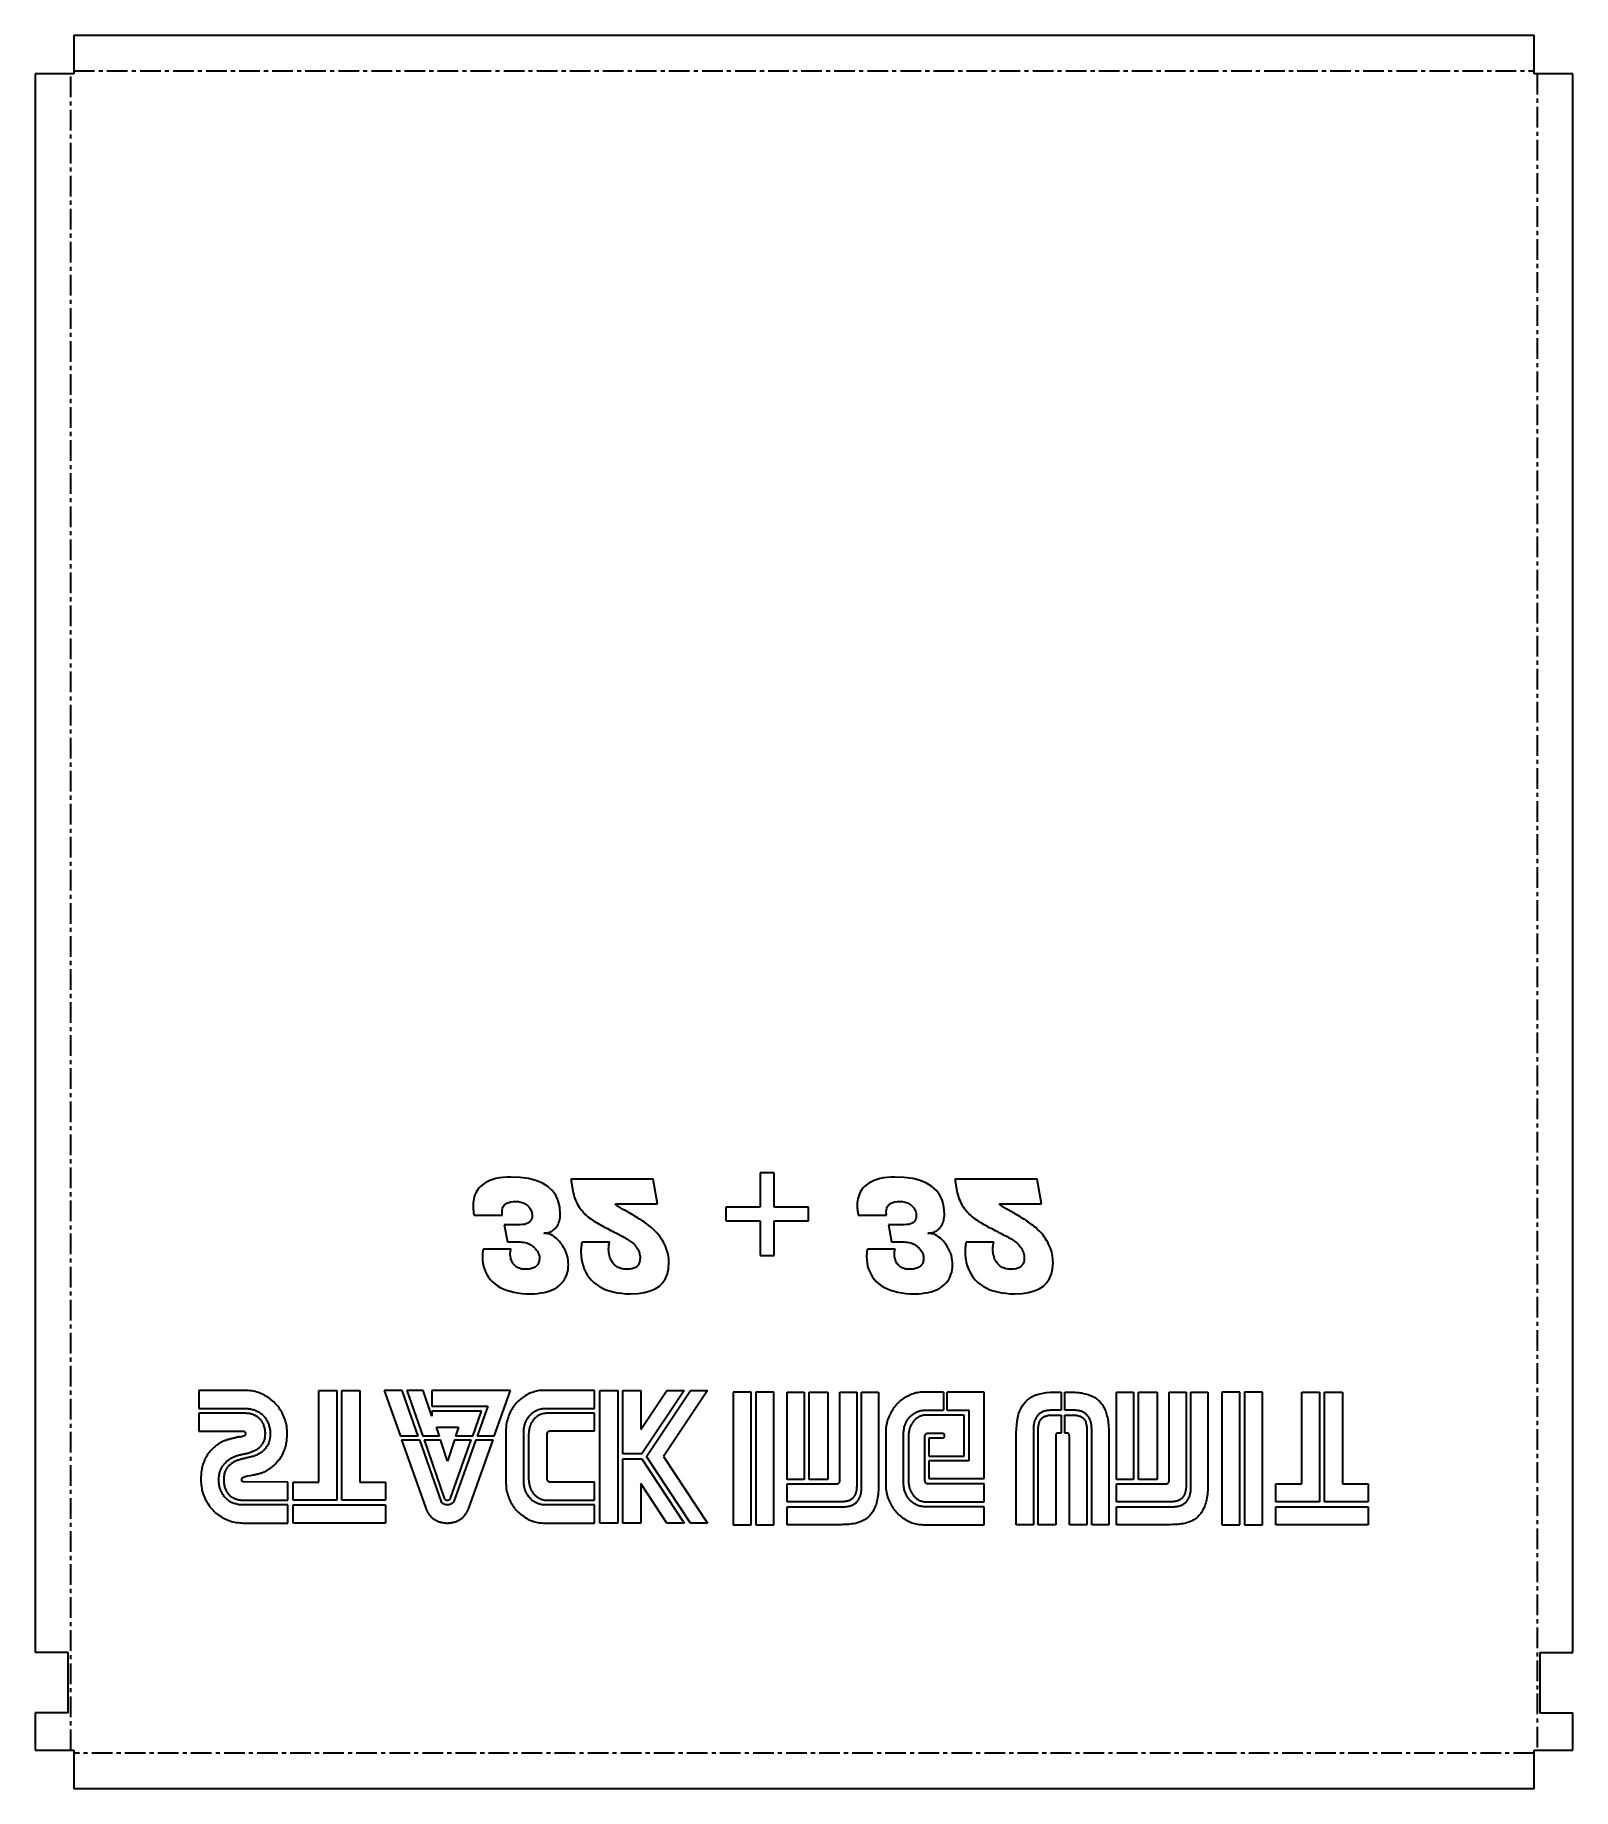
# Model space of a CAD drawing. Extents: x -138 to 979, y -42 to 1231.
import ezdxf

# ---------------------------------------------------------------- set-up
doc = ezdxf.new("R2010")
doc.units = 0
doc.linetypes.add('AXES', pattern=[24, 15, -3, 3, -3])

msp = doc.modelspace()

# ---------------------------------------------------------------- linework, layer by layer
at = {"color": 7, "lineweight": 35}
for p, q in [((-109.5, 1231.2), (950.5, 1231.2)), ((-109.5, 1231.2), (-109.5, 1203)), ((950.5, 1203), (950.5, 1231.2)), ((-109.5, 1203), (-137.7, 1203)), ((-137.7, 1203), (-137.7, 57)), ((978.7, 1203), (950.5, 1203)), ((978.7, 57), (978.7, 1203)), ((311, 400.5), (251.2, 400.5)), ((388.8, 405.2), (388.8, 380.2)), ((398.8, 380.2), (398.8, 405.2)), ((589.8, 400.5), (530, 400.5)), ((283.7, 382.6), (314.2, 382.6)), ((562.5, 382.6), (593, 382.6)), ((181, 374.4), (201.6, 374.4)), ((388.8, 380.2), (363.8, 380.2)), ((363.8, 370.2), (388.8, 370.2)), ((388.8, 370.2), (388.8, 345.2)), ((423.8, 380.2), (398.8, 380.2)), ((398.8, 345.2), (398.8, 370.2)), ((398.8, 370.2), (423.8, 370.2)), ((459.8, 374.4), (480.4, 374.4)), ((207.9, 349.7), (187.6, 349.7)), ((279.5, 354.8), (259.3, 354.8)), ((486.7, 349.7), (466.5, 349.7)), ((558.4, 354.8), (538.2, 354.8)), ((14.6, 247.2), (-18.7, 247.2)), ((68.4, 180.6), (68.4, 247.2)), ((81.5, 247.2), (81.5, 167.5)), ((85, 167.5), (85, 247.2)), ((98, 247.2), (98, 180.6)), ((115.7, 247.2), (127.5, 213.9)), ((140.4, 213.9), (128.7, 247.2)), ((132.3, 247.2), (143.7, 213.9)), ((207.5, 247.2), (150.4, 247.2)), ((195.7, 213.9), (207.5, 247.2)), ((268.5, 247.2), (231.3, 247.2)), ((272.3, 150.9), (272.3, 247.2)), ((285.4, 247.2), (285.4, 150.9)), ((288.9, 201), (288.9, 247.2)), ((302, 247.2), (302, 218.7)), ((302, 218.7), (320.9, 247.2)), ((333.6, 247.2), (302.7, 201)), ((306.1, 199.1), (338.1, 247.2)), ((350.5, 247.2), (318.5, 199.1)), ((369, 245.9), (369, 149.6)), ((382.1, 149.6), (382.1, 245.9)), ((385.6, 245.9), (385.6, 149.6)), ((398.6, 149.6), (398.6, 245.9)), ((408.3, 182.4), (408.3, 245.9)), ((420.6, 245.9), (420.6, 182.4)), ((424.2, 182.4), (424.2, 245.9)), ((437.9, 245.9), (437.9, 182.4)), ((446.5, 181.8), (446.5, 245.9)), ((458.8, 245.9), (458.8, 178.5)), ((462.3, 176.5), (462.3, 245.9)), ((474.7, 245.9), (474.7, 179.3)), ((551.2, 245.9), (524.4, 245.9)), ((551.2, 183.2), (551.2, 245.9)), ((647.3, 182.4), (647.3, 245.9)), ((659.7, 245.9), (659.7, 182.4)), ((663.2, 182.4), (663.2, 245.9)), ((676.9, 245.9), (676.9, 182.4)), ((685.6, 181.8), (685.6, 245.9)), ((697.8, 245.9), (697.8, 178.5)), ((701.4, 176.5), (701.4, 245.9)), ((713.7, 245.9), (713.7, 179.3)), ((723.7, 245.9), (723.7, 149.6)), ((736.8, 149.6), (736.8, 245.9)), ((740.3, 245.9), (740.3, 149.6)), ((753.3, 149.6), (753.3, 245.9)), ((781.8, 179.3), (781.8, 245.9)), ((794.8, 245.9), (794.8, 166.2)), ((798.4, 166.2), (798.4, 245.9)), ((811.4, 245.9), (811.4, 179.3)), ((-18.7, 234.1), (14.6, 234.1)), ((14.6, 230.6), (-18.7, 230.6)), ((150.4, 235.7), (191.1, 235.7)), ((186.4, 232.2), (150.4, 232.2)), ((191.1, 235.7), (183.3, 213.9)), ((232.9, 234.1), (268.5, 234.1)), ((268.5, 230.6), (234.2, 230.6)), ((536.8, 229.3), (509.9, 229.3)), ((536.8, 199.4), (536.8, 229.3)), ((540.2, 232.8), (540.2, 196.1)), ((-18.7, 217.5), (13.4, 217.5)), ((204.1, 217.5), (204.1, 180.6)), ((217.1, 180.6), (217.1, 217.5)), ((268.5, 217.5), (235.4, 217.5)), ((587, 219), (587, 149.6)), ((590.5, 149.6), (590.5, 217)), ((625.8, 217), (625.8, 149.6)), ((629.4, 149.6), (629.4, 219)), ((128.4, 211.2), (146, 161.6)), ((141.4, 211.2), (157.2, 166.3)), ((144.7, 211.2), (159.2, 169)), ((164, 169), (179, 211.2)), ((182.3, 211.2), (166.2, 166.5)), ((177.2, 161.6), (194.8, 211.2)), ((220.6, 215.6), (220.6, 182.5)), ((234.1, 183.1), (234.1, 215)), ((479.8, 216.2), (479.8, 179.3)), ((492.8, 179.3), (492.8, 216.2)), ((496.3, 214.3), (496.3, 181.2)), ((508.3, 181.8), (508.3, 213.7)), ((574.6, 149.6), (574.6, 216.2)), ((603.2, 213.7), (603.2, 149.6)), ((613.2, 149.6), (613.2, 213.7)), ((641.7, 216.2), (641.7, 149.6)), ((288.9, 150.9), (288.9, 197.4)), ((302.7, 197.4), (333.6, 150.9)), ((338.1, 150.9), (306.1, 199.1)), ((318.5, 199.1), (350.5, 150.9)), ((511, 199.4), (536.8, 199.4)), ((540.2, 196.1), (511, 196.1)), ((45.9, 180.6), (14, 180.7)), ((268.5, 180.6), (235.9, 180.6)), ((320.9, 150.9), (302, 179.5)), ((302, 179.5), (302, 150.9)), ((408.3, 179.3), (443.9, 179.3)), ((551.2, 179.3), (510.2, 179.3)), ((511, 183.2), (551.2, 183.2)), ((647.3, 179.3), (682.9, 179.3)), ((13.5, 167.5), (45.9, 167.5)), ((81.5, 167.5), (49.6, 167.5)), ((116.7, 167.5), (85, 167.5)), ((234.2, 167.5), (268.5, 167.5)), ((447.4, 166.2), (408.3, 166.2)), ((509.9, 166.2), (551.2, 166.2)), ((686.5, 166.2), (647.3, 166.2)), ((794.8, 166.2), (763, 166.2)), ((830.1, 166.2), (798.4, 166.2)), ((45.9, 164), (13.5, 164)), ((49.6, 164), (116.7, 164)), ((268.5, 164), (232.9, 164)), ((408.3, 162.7), (448.7, 162.7)), ((551.2, 162.7), (508.6, 162.7)), ((647.3, 162.7), (687.7, 162.7)), ((763, 162.7), (830.1, 162.7)), ((13.5, 150.9), (45.9, 150.9)), ((116.7, 150.9), (49.6, 150.9)), ((231.3, 150.9), (268.5, 150.9)), ((447.4, 149.6), (408.3, 149.6)), ((507, 149.6), (551.2, 149.6)), ((686.5, 149.6), (647.3, 149.6)), ((830.1, 149.6), (763, 149.6)), ((-113.7, 57), (-137.7, 57)), ((-113.7, 13), (-113.7, 57)), ((954.7, 57), (954.7, 13)), ((954.7, 57), (978.7, 57)), ((-113.7, 13), (-137.7, 13)), ((-137.7, 13), (-137.7, -14)), ((954.7, 13), (978.7, 13)), ((978.7, -14), (978.7, 13)), ((-137.7, -14), (-109.5, -14)), ((-109.5, -14), (-109.5, -42.2)), ((950.5, -42.2), (950.5, -14)), ((950.5, -14), (978.7, -14)), ((950.5, -42.2), (-109.5, -42.2))]:
    msp.add_line(p, q, dxfattribs=at)
at = {"color": 1, "linetype": 'AXES', "lineweight": 35}
for p, q in [((-111.6, -14), (-111.6, 1203)), ((-109.5, 1205.1), (950.5, 1205.1)), ((952.6, 1203), (952.6, -14)), ((950.5, -16.1), (-109.5, -16.1))]:
    msp.add_line(p, q, dxfattribs=at)
at = {"color": 7, "lineweight": 35, "ltscale": 0.036146}
for p, q in [((185.6, 395.2), (184.6, 394.2)), ((464.4, 395.2), (463.4, 394.2))]:
    msp.add_line(p, q, dxfattribs=at)
at = {"color": 7, "lineweight": 35, "ltscale": 0.049617}
for p, q in [((187.1, 396.5), (185.6, 395.2)), ((465.9, 396.5), (464.4, 395.2))]:
    msp.add_line(p, q, dxfattribs=at)
at = {"color": 7, "lineweight": 35, "ltscale": 0.050603}
for p, q in [((188.7, 397.7), (187.1, 396.5)), ((467.6, 397.7), (465.9, 396.5))]:
    msp.add_line(p, q, dxfattribs=at)
at = {"color": 7, "lineweight": 35, "ltscale": 0.052099}
for p, q in [((190.5, 398.7), (188.7, 397.7)), ((469.4, 398.7), (467.6, 397.7))]:
    msp.add_line(p, q, dxfattribs=at)
at = {"color": 7, "lineweight": 35, "ltscale": 0.054062}
msp.add_line((192.5, 399.6), (190.5, 398.7), dxfattribs=at)
at = {"color": 7, "lineweight": 35, "ltscale": 0.05644}
msp.add_line((194.6, 400.4), (192.5, 399.6), dxfattribs=at)
at = {"color": 7, "lineweight": 35, "ltscale": 0.059185}
msp.add_line((196.9, 401), (194.6, 400.4), dxfattribs=at)
at = {"color": 7, "lineweight": 35, "ltscale": 0.062251}
for p, q in [((199.4, 401.4), (196.9, 401)), ((478.2, 401.4), (475.8, 401))]:
    msp.add_line(p, q, dxfattribs=at)
at = {"color": 7, "lineweight": 35, "ltscale": 0.065591}
for p, q in [((202, 401.8), (199.4, 401.4)), ((480.8, 401.8), (478.2, 401.4))]:
    msp.add_line(p, q, dxfattribs=at)
at = {"color": 7, "lineweight": 35, "ltscale": 0.069163}
for p, q in [((204.7, 402), (202, 401.8)), ((483.6, 402), (480.8, 401.8))]:
    msp.add_line(p, q, dxfattribs=at)
at = {"color": 7, "lineweight": 35, "ltscale": 0.072937}
msp.add_line((207.6, 402.1), (204.7, 402), dxfattribs=at)
at = {"color": 7, "lineweight": 35, "ltscale": 0.17066}
msp.add_line((214.4, 401.8), (207.6, 402.1), dxfattribs=at)
at = {"color": 7, "lineweight": 35, "ltscale": 0.153915}
msp.add_line((220.6, 401), (214.4, 401.8), dxfattribs=at)
at = {"color": 7, "lineweight": 35, "ltscale": 0.138788}
msp.add_line((225.9, 399.6), (220.6, 401), dxfattribs=at)
at = {"color": 7, "lineweight": 35, "ltscale": 0.125869}
for p, q in [((230.6, 397.7), (225.9, 399.6)), ((509.5, 397.7), (504.8, 399.6))]:
    msp.add_line(p, q, dxfattribs=at)
at = {"color": 7, "lineweight": 35, "ltscale": 0.115902}
msp.add_line((234.6, 395.3), (230.6, 397.7), dxfattribs=at)
at = {"color": 7, "lineweight": 35, "ltscale": 0.109685}
for p, q in [((237.8, 392.4), (234.6, 395.3)), ((516.6, 392.4), (513.4, 395.3))]:
    msp.add_line(p, q, dxfattribs=at)
at = {"color": 7, "lineweight": 35, "ltscale": 0.214756}
for p, q in [((251.2, 400.5), (252.7, 392)), ((530, 400.5), (531.5, 392))]:
    msp.add_line(p, q, dxfattribs=at)
at = {"color": 7, "lineweight": 35, "ltscale": 0.453026}
msp.add_line((314.2, 382.6), (311, 400.5), dxfattribs=at)
at = {"color": 7, "lineweight": 35, "ltscale": 0.25}
for p, q in [((398.8, 405.2), (388.8, 405.2)), ((363.8, 380.2), (363.8, 370.2)), ((423.8, 370.2), (423.8, 380.2)), ((388.8, 345.2), (398.8, 345.2))]:
    msp.add_line(p, q, dxfattribs=at)
at = {"color": 7, "lineweight": 35, "ltscale": 0.054059}
msp.add_line((471.4, 399.6), (469.4, 398.7), dxfattribs=at)
at = {"color": 7, "lineweight": 35, "ltscale": 0.056441}
msp.add_line((473.5, 400.4), (471.4, 399.6), dxfattribs=at)
at = {"color": 7, "lineweight": 35, "ltscale": 0.059186}
msp.add_line((475.8, 401), (473.5, 400.4), dxfattribs=at)
at = {"color": 7, "lineweight": 35, "ltscale": 0.072934}
msp.add_line((486.5, 402.1), (483.6, 402), dxfattribs=at)
at = {"color": 7, "lineweight": 35, "ltscale": 0.170663}
msp.add_line((493.3, 401.8), (486.5, 402.1), dxfattribs=at)
at = {"color": 7, "lineweight": 35, "ltscale": 0.153913}
msp.add_line((499.4, 401), (493.3, 401.8), dxfattribs=at)
at = {"color": 7, "lineweight": 35, "ltscale": 0.138789}
msp.add_line((504.8, 399.6), (499.4, 401), dxfattribs=at)
at = {"color": 7, "lineweight": 35, "ltscale": 0.115901}
msp.add_line((513.4, 395.3), (509.5, 397.7), dxfattribs=at)
at = {"color": 7, "lineweight": 35, "ltscale": 0.453025}
msp.add_line((593, 382.6), (589.8, 400.5), dxfattribs=at)
at = {"color": 7, "lineweight": 35, "ltscale": 0.043639}
for p, q in [((180.4, 383), (180.3, 381.3)), ((459.2, 383), (459.2, 381.3))]:
    msp.add_line(p, q, dxfattribs=at)
at = {"color": 7, "lineweight": 35, "ltscale": 0.041861}
for p, q in [((180.5, 384.7), (180.4, 383)), ((459.4, 384.7), (459.2, 383))]:
    msp.add_line(p, q, dxfattribs=at)
at = {"color": 7, "lineweight": 35, "ltscale": 0.040271}
for p, q in [((180.8, 386.3), (180.5, 384.7)), ((459.6, 386.3), (459.4, 384.7))]:
    msp.add_line(p, q, dxfattribs=at)
at = {"color": 7, "lineweight": 35, "ltscale": 0.038891}
msp.add_line((181.1, 387.8), (180.8, 386.3), dxfattribs=at)
at = {"color": 7, "lineweight": 35, "ltscale": 0.037748}
for p, q in [((181.6, 389.2), (181.1, 387.8)), ((460.5, 389.2), (460, 387.8))]:
    msp.add_line(p, q, dxfattribs=at)
at = {"color": 7, "lineweight": 35, "ltscale": 0.036855}
for p, q in [((182.2, 390.6), (181.6, 389.2)), ((461.1, 390.6), (460.5, 389.2))]:
    msp.add_line(p, q, dxfattribs=at)
at = {"color": 7, "lineweight": 35, "ltscale": 0.03624}
msp.add_line((182.9, 391.8), (182.2, 390.6), dxfattribs=at)
at = {"color": 7, "lineweight": 35, "ltscale": 0.035913}
msp.add_line((183.7, 393), (182.9, 391.8), dxfattribs=at)
at = {"color": 7, "lineweight": 35, "ltscale": 0.035881}
for p, q in [((184.6, 394.2), (183.7, 393)), ((463.4, 394.2), (462.5, 393))]:
    msp.add_line(p, q, dxfattribs=at)
at = {"color": 7, "lineweight": 35, "ltscale": 0.030333}
msp.add_line((202.9, 381.6), (203.8, 382.5), dxfattribs=at)
at = {"color": 7, "lineweight": 35, "ltscale": 0.031929}
for p, q in [((203.8, 382.5), (204.9, 383.1)), ((482.7, 382.5), (483.7, 383.1))]:
    msp.add_line(p, q, dxfattribs=at)
at = {"color": 7, "lineweight": 35, "ltscale": 0.034577}
for p, q in [((204.9, 383.1), (206.2, 383.7)), ((483.7, 383.1), (485, 383.7))]:
    msp.add_line(p, q, dxfattribs=at)
at = {"color": 7, "lineweight": 35, "ltscale": 0.038059}
msp.add_line((206.2, 383.7), (207.6, 384), dxfattribs=at)
at = {"color": 7, "lineweight": 35, "ltscale": 0.042171}
msp.add_line((207.6, 384), (209.3, 384.3), dxfattribs=at)
at = {"color": 7, "lineweight": 35, "ltscale": 0.046742}
msp.add_line((209.3, 384.3), (211.2, 384.3), dxfattribs=at)
at = {"color": 7, "lineweight": 35, "ltscale": 0.025308}
msp.add_line((211.2, 384.3), (212.2, 384.3), dxfattribs=at)
at = {"color": 7, "lineweight": 35, "ltscale": 0.024539}
msp.add_line((212.2, 384.3), (213.2, 384.2), dxfattribs=at)
at = {"color": 7, "lineweight": 35, "ltscale": 0.023872}
for p, q in [((213.2, 384.2), (214.1, 384.1)), ((492, 384.2), (493, 384.1))]:
    msp.add_line(p, q, dxfattribs=at)
at = {"color": 7, "lineweight": 35, "ltscale": 0.023312}
msp.add_line((214.1, 384.1), (215, 383.9), dxfattribs=at)
at = {"color": 7, "lineweight": 35, "ltscale": 0.022865}
msp.add_line((215, 383.9), (215.9, 383.6), dxfattribs=at)
at = {"color": 7, "lineweight": 35, "ltscale": 0.022545}
msp.add_line((215.9, 383.6), (216.7, 383.3), dxfattribs=at)
at = {"color": 7, "lineweight": 35, "ltscale": 0.022348}
msp.add_line((216.7, 383.3), (217.5, 382.9), dxfattribs=at)
at = {"color": 7, "lineweight": 35, "ltscale": 0.022282}
msp.add_line((217.5, 382.9), (218.3, 382.4), dxfattribs=at)
at = {"color": 7, "lineweight": 35, "ltscale": 0.02235}
msp.add_line((218.3, 382.4), (219, 381.9), dxfattribs=at)
at = {"color": 7, "lineweight": 35, "ltscale": 0.107876}
for p, q in [((240.3, 388.8), (237.8, 392.4)), ((519.2, 388.8), (516.6, 392.4))]:
    msp.add_line(p, q, dxfattribs=at)
at = {"color": 7, "lineweight": 35, "ltscale": 0.110691}
for p, q in [((242.1, 384.8), (240.3, 388.8)), ((521, 384.8), (519.2, 388.8))]:
    msp.add_line(p, q, dxfattribs=at)
at = {"color": 7, "lineweight": 35, "ltscale": 0.117795}
msp.add_line((243.2, 380.2), (242.1, 384.8), dxfattribs=at)
at = {"color": 7, "lineweight": 35, "ltscale": 0.036317}
for p, q in [((252.7, 392), (253, 390.6)), ((531.5, 392), (531.8, 390.6))]:
    msp.add_line(p, q, dxfattribs=at)
at = {"color": 7, "lineweight": 35, "ltscale": 0.035883}
msp.add_line((253, 390.6), (253.3, 389.2), dxfattribs=at)
at = {"color": 7, "lineweight": 35, "ltscale": 0.035523}
for p, q in [((253.3, 389.2), (253.7, 387.8)), ((532.2, 389.2), (532.6, 387.8))]:
    msp.add_line(p, q, dxfattribs=at)
at = {"color": 7, "lineweight": 35, "ltscale": 0.035241}
for p, q in [((253.7, 387.8), (254.2, 386.5)), ((532.6, 387.8), (533, 386.5))]:
    msp.add_line(p, q, dxfattribs=at)
at = {"color": 7, "lineweight": 35, "ltscale": 0.035035}
for p, q in [((254.2, 386.5), (254.7, 385.2)), ((533, 386.5), (533.5, 385.2))]:
    msp.add_line(p, q, dxfattribs=at)
at = {"color": 7, "lineweight": 35, "ltscale": 0.034907}
for p, q in [((254.7, 385.2), (255.3, 383.9)), ((533.5, 385.2), (534.1, 383.9))]:
    msp.add_line(p, q, dxfattribs=at)
at = {"color": 7, "lineweight": 35, "ltscale": 0.03486}
for p, q in [((255.3, 383.9), (255.9, 382.7)), ((534.1, 383.9), (534.8, 382.7))]:
    msp.add_line(p, q, dxfattribs=at)
at = {"color": 7, "lineweight": 35, "ltscale": 0.034895}
for p, q in [((255.9, 382.7), (256.6, 381.5)), ((534.8, 382.7), (535.4, 381.5))]:
    msp.add_line(p, q, dxfattribs=at)
at = {"color": 7, "lineweight": 35, "ltscale": 0.002859}
for p, q in [((283.7, 382.5), (283.7, 382.6)), ((562.5, 382.5), (562.5, 382.6))]:
    msp.add_line(p, q, dxfattribs=at)
at = {"color": 7, "lineweight": 35, "ltscale": 0.006552}
msp.add_line((283.8, 382.3), (283.7, 382.5), dxfattribs=at)
at = {"color": 7, "lineweight": 35, "ltscale": 0.007957}
for p, q in [((283.9, 382), (283.8, 382.3)), ((562.8, 382), (562.6, 382.3)), ((29.2, 188.3), (29.5, 188.4))]:
    msp.add_line(p, q, dxfattribs=at)
at = {"color": 7, "lineweight": 35, "ltscale": 0.009561}
msp.add_line((284.2, 381.7), (283.9, 382), dxfattribs=at)
at = {"color": 7, "lineweight": 35, "ltscale": 0.038892}
msp.add_line((460, 387.8), (459.6, 386.3), dxfattribs=at)
at = {"color": 7, "lineweight": 35, "ltscale": 0.036241}
msp.add_line((461.7, 391.8), (461.1, 390.6), dxfattribs=at)
at = {"color": 7, "lineweight": 35, "ltscale": 0.035912}
msp.add_line((462.5, 393), (461.7, 391.8), dxfattribs=at)
at = {"color": 7, "lineweight": 35, "ltscale": 0.030332}
msp.add_line((481.8, 381.6), (482.7, 382.5), dxfattribs=at)
at = {"color": 7, "lineweight": 35, "ltscale": 0.03806}
msp.add_line((485, 383.7), (486.5, 384), dxfattribs=at)
at = {"color": 7, "lineweight": 35, "ltscale": 0.042169}
msp.add_line((486.5, 384), (488.2, 384.3), dxfattribs=at)
at = {"color": 7, "lineweight": 35, "ltscale": 0.046744}
msp.add_line((488.2, 384.3), (490, 384.3), dxfattribs=at)
at = {"color": 7, "lineweight": 35, "ltscale": 0.025307}
msp.add_line((490, 384.3), (491, 384.3), dxfattribs=at)
at = {"color": 7, "lineweight": 35, "ltscale": 0.02454}
msp.add_line((491, 384.3), (492, 384.2), dxfattribs=at)
at = {"color": 7, "lineweight": 35, "ltscale": 0.023313}
msp.add_line((493, 384.1), (493.9, 383.9), dxfattribs=at)
at = {"color": 7, "lineweight": 35, "ltscale": 0.022867}
msp.add_line((493.9, 383.9), (494.7, 383.6), dxfattribs=at)
at = {"color": 7, "lineweight": 35, "ltscale": 0.022543}
msp.add_line((494.7, 383.6), (495.6, 383.3), dxfattribs=at)
at = {"color": 7, "lineweight": 35, "ltscale": 0.022346}
msp.add_line((495.6, 383.3), (496.4, 382.9), dxfattribs=at)
at = {"color": 7, "lineweight": 35, "ltscale": 0.022284}
msp.add_line((496.4, 382.9), (497.2, 382.4), dxfattribs=at)
at = {"color": 7, "lineweight": 35, "ltscale": 0.022349}
msp.add_line((497.2, 382.4), (497.9, 381.9), dxfattribs=at)
at = {"color": 7, "lineweight": 35, "ltscale": 0.117794}
msp.add_line((522, 380.2), (521, 384.8), dxfattribs=at)
at = {"color": 7, "lineweight": 35, "ltscale": 0.035882}
msp.add_line((531.8, 390.6), (532.2, 389.2), dxfattribs=at)
at = {"color": 7, "lineweight": 35, "ltscale": 0.00655}
msp.add_line((562.6, 382.3), (562.5, 382.5), dxfattribs=at)
at = {"color": 7, "lineweight": 35, "ltscale": 0.009562}
msp.add_line((563.1, 381.7), (562.8, 382), dxfattribs=at)
at = {"color": 7, "lineweight": 35, "ltscale": 0.016122}
for p, q in [((180.3, 381.3), (180.3, 380.6)), ((459.2, 381.3), (459.2, 380.6))]:
    msp.add_line(p, q, dxfattribs=at)
at = {"color": 7, "lineweight": 35, "ltscale": 0.016356}
for p, q in [((180.3, 380.6), (180.3, 380)), ((459.2, 380.6), (459.2, 380))]:
    msp.add_line(p, q, dxfattribs=at)
at = {"color": 7, "lineweight": 35, "ltscale": 0.016601}
for p, q in [((180.3, 380), (180.4, 379.3)), ((459.2, 380), (459.2, 379.3))]:
    msp.add_line(p, q, dxfattribs=at)
at = {"color": 7, "lineweight": 35, "ltscale": 0.01685}
for p, q in [((180.4, 379.3), (180.4, 378.6)), ((459.2, 379.3), (459.3, 378.6))]:
    msp.add_line(p, q, dxfattribs=at)
at = {"color": 7, "lineweight": 35, "ltscale": 0.017105}
for p, q in [((180.4, 378.6), (180.5, 377.9)), ((459.3, 378.6), (459.3, 377.9))]:
    msp.add_line(p, q, dxfattribs=at)
at = {"color": 7, "lineweight": 35, "ltscale": 0.017367}
msp.add_line((180.5, 377.9), (180.5, 377.3), dxfattribs=at)
at = {"color": 7, "lineweight": 35, "ltscale": 0.017636}
for p, q in [((180.5, 377.3), (180.6, 376.6)), ((459.4, 377.3), (459.5, 376.6))]:
    msp.add_line(p, q, dxfattribs=at)
at = {"color": 7, "lineweight": 35, "ltscale": 0.017907}
msp.add_line((180.6, 376.6), (180.7, 375.8), dxfattribs=at)
at = {"color": 7, "lineweight": 35, "ltscale": 0.018185}
for p, q in [((180.7, 375.8), (180.9, 375.1)), ((459.6, 375.8), (459.7, 375.1))]:
    msp.add_line(p, q, dxfattribs=at)
at = {"color": 7, "lineweight": 35, "ltscale": 0.018469}
for p, q in [((180.9, 375.1), (181, 374.4)), ((459.7, 375.1), (459.8, 374.4))]:
    msp.add_line(p, q, dxfattribs=at)
at = {"color": 7, "lineweight": 35, "ltscale": 0.035929}
for p, q in [((201.3, 376.8), (201.4, 378.2)), ((480.2, 376.8), (480.3, 378.2))]:
    msp.add_line(p, q, dxfattribs=at)
at = {"color": 7, "lineweight": 35, "ltscale": 0.005745}
for p, q in [((201.3, 376.6), (201.3, 376.8)), ((480.2, 376.6), (480.2, 376.8))]:
    msp.add_line(p, q, dxfattribs=at)
at = {"color": 7, "lineweight": 35, "ltscale": 0.005804}
for p, q in [((201.3, 376.3), (201.3, 376.6)), ((480.2, 376.3), (480.2, 376.6))]:
    msp.add_line(p, q, dxfattribs=at)
at = {"color": 7, "lineweight": 35, "ltscale": 0.005868}
for p, q in [((201.4, 376.1), (201.3, 376.3)), ((480.2, 376.1), (480.2, 376.3))]:
    msp.add_line(p, q, dxfattribs=at)
at = {"color": 7, "lineweight": 35, "ltscale": 0.032907}
for p, q in [((201.4, 378.2), (201.7, 379.5)), ((480.3, 378.2), (480.6, 379.5))]:
    msp.add_line(p, q, dxfattribs=at)
at = {"color": 7, "lineweight": 35, "ltscale": 0.005929}
for p, q in [((201.4, 375.9), (201.4, 376.1)), ((480.2, 375.9), (480.2, 376.1))]:
    msp.add_line(p, q, dxfattribs=at)
at = {"color": 7, "lineweight": 35, "ltscale": 0.005996}
for p, q in [((201.4, 375.6), (201.4, 375.9)), ((480.3, 375.6), (480.2, 375.9))]:
    msp.add_line(p, q, dxfattribs=at)
at = {"color": 7, "lineweight": 35, "ltscale": 0.006064}
msp.add_line((201.4, 375.4), (201.4, 375.6), dxfattribs=at)
at = {"color": 7, "lineweight": 35, "ltscale": 0.006132}
for p, q in [((201.5, 375.1), (201.4, 375.4)), ((480.3, 375.1), (480.3, 375.4))]:
    msp.add_line(p, q, dxfattribs=at)
at = {"color": 7, "lineweight": 35, "ltscale": 0.006206}
for p, q in [((201.5, 374.9), (201.5, 375.1)), ((480.3, 374.9), (480.3, 375.1))]:
    msp.add_line(p, q, dxfattribs=at)
at = {"color": 7, "lineweight": 35, "ltscale": 0.006278}
msp.add_line((201.5, 374.6), (201.5, 374.9), dxfattribs=at)
at = {"color": 7, "lineweight": 35, "ltscale": 0.006354}
for p, q in [((201.6, 374.4), (201.5, 374.6)), ((480.4, 374.4), (480.4, 374.6))]:
    msp.add_line(p, q, dxfattribs=at)
at = {"color": 7, "lineweight": 35, "ltscale": 0.030853}
msp.add_line((201.7, 379.5), (202.2, 380.6), dxfattribs=at)
at = {"color": 7, "lineweight": 35, "ltscale": 0.029958}
msp.add_line((202.2, 380.6), (202.9, 381.6), dxfattribs=at)
at = {"color": 7, "lineweight": 35, "ltscale": 0.022546}
msp.add_line((219, 381.9), (219.7, 381.4), dxfattribs=at)
at = {"color": 7, "lineweight": 35, "ltscale": 0.022287}
msp.add_line((219.7, 381.4), (220.4, 380.8), dxfattribs=at)
at = {"color": 7, "lineweight": 35, "ltscale": 0.021565}
msp.add_line((220.4, 380.8), (221, 380.1), dxfattribs=at)
at = {"color": 7, "lineweight": 35, "ltscale": 0.020983}
for p, q in [((221, 380.1), (221.5, 379.5)), ((499.8, 380.1), (500.4, 379.5))]:
    msp.add_line(p, q, dxfattribs=at)
at = {"color": 7, "lineweight": 35, "ltscale": 0.026735}
msp.add_line((221.8, 369.8), (221, 369.1), dxfattribs=at)
at = {"color": 7, "lineweight": 35, "ltscale": 0.02055}
for p, q in [((221.5, 379.5), (221.9, 378.8)), ((500.4, 379.5), (500.8, 378.8))]:
    msp.add_line(p, q, dxfattribs=at)
at = {"color": 7, "lineweight": 35, "ltscale": 0.026377}
msp.add_line((222.4, 370.7), (221.8, 369.8), dxfattribs=at)
at = {"color": 7, "lineweight": 35, "ltscale": 0.020278}
for p, q in [((221.9, 378.8), (222.3, 378.1)), ((500.8, 378.8), (501.2, 378.1))]:
    msp.add_line(p, q, dxfattribs=at)
at = {"color": 7, "lineweight": 35, "ltscale": 0.020171}
msp.add_line((222.3, 378.1), (222.6, 377.3), dxfattribs=at)
at = {"color": 7, "lineweight": 35, "ltscale": 0.027137}
msp.add_line((222.8, 371.7), (222.4, 370.7), dxfattribs=at)
at = {"color": 7, "lineweight": 35, "ltscale": 0.020235}
for p, q in [((222.6, 377.3), (222.9, 376.5)), ((501.5, 377.3), (501.7, 376.5))]:
    msp.add_line(p, q, dxfattribs=at)
at = {"color": 7, "lineweight": 35, "ltscale": 0.028925}
for p, q in [((223.1, 372.8), (222.8, 371.7)), ((502, 372.8), (501.7, 371.7))]:
    msp.add_line(p, q, dxfattribs=at)
at = {"color": 7, "lineweight": 35, "ltscale": 0.020462}
for p, q in [((222.9, 376.5), (223, 375.7)), ((501.7, 376.5), (501.9, 375.7))]:
    msp.add_line(p, q, dxfattribs=at)
at = {"color": 7, "lineweight": 35, "ltscale": 0.020853}
for p, q in [((223, 375.7), (223.1, 374.9)), ((501.9, 375.7), (502, 374.9))]:
    msp.add_line(p, q, dxfattribs=at)
at = {"color": 7, "lineweight": 35, "ltscale": 0.021398}
for p, q in [((223.1, 374.9), (223.2, 374.1)), ((502, 374.9), (502, 374.1))]:
    msp.add_line(p, q, dxfattribs=at)
at = {"color": 7, "lineweight": 35, "ltscale": 0.031575}
for p, q in [((223.2, 374.1), (223.1, 372.8)), ((502, 374.1), (502, 372.8))]:
    msp.add_line(p, q, dxfattribs=at)
at = {"color": 7, "lineweight": 35, "ltscale": 0.025573}
for p, q in [((242.4, 368.6), (242.7, 369.6)), ((521.2, 368.6), (521.6, 369.6))]:
    msp.add_line(p, q, dxfattribs=at)
at = {"color": 7, "lineweight": 35, "ltscale": 0.026163}
for p, q in [((242.7, 369.6), (243, 370.6)), ((521.6, 369.6), (521.9, 370.6))]:
    msp.add_line(p, q, dxfattribs=at)
at = {"color": 7, "lineweight": 35, "ltscale": 0.026887}
for p, q in [((243, 370.6), (243.2, 371.7)), ((521.9, 370.6), (522.1, 371.7))]:
    msp.add_line(p, q, dxfattribs=at)
at = {"color": 7, "lineweight": 35, "ltscale": 0.128482}
for p, q in [((243.5, 375.1), (243.2, 380.2)), ((522.4, 375.1), (522, 380.2))]:
    msp.add_line(p, q, dxfattribs=at)
at = {"color": 7, "lineweight": 35, "ltscale": 0.02773}
for p, q in [((243.2, 371.7), (243.4, 372.8)), ((522.1, 371.7), (522.3, 372.8))]:
    msp.add_line(p, q, dxfattribs=at)
at = {"color": 7, "lineweight": 35, "ltscale": 0.028683}
for p, q in [((243.4, 372.8), (243.5, 373.9)), ((522.3, 372.8), (522.4, 373.9))]:
    msp.add_line(p, q, dxfattribs=at)
at = {"color": 7, "lineweight": 35, "ltscale": 0.029738}
for p, q in [((243.5, 373.9), (243.5, 375.1)), ((522.4, 373.9), (522.4, 375.1))]:
    msp.add_line(p, q, dxfattribs=at)
at = {"color": 7, "lineweight": 35, "ltscale": 0.035011}
for p, q in [((256.6, 381.5), (257.3, 380.3)), ((535.4, 381.5), (536.2, 380.3)), ((537, 379.1), (537.9, 378))]:
    msp.add_line(p, q, dxfattribs=at)
at = {"color": 7, "lineweight": 35, "ltscale": 0.035202}
msp.add_line((257.3, 380.3), (258.2, 379.1), dxfattribs=at)
at = {"color": 7, "lineweight": 35, "ltscale": 0.035012}
msp.add_line((258.2, 379.1), (259, 378), dxfattribs=at)
at = {"color": 7, "lineweight": 35, "ltscale": 0.034414}
for p, q in [((259, 378), (259.9, 377)), ((537.9, 378), (538.8, 377))]:
    msp.add_line(p, q, dxfattribs=at)
at = {"color": 7, "lineweight": 35, "ltscale": 0.033857}
for p, q in [((259.9, 377), (260.8, 376)), ((538.8, 377), (539.7, 376))]:
    msp.add_line(p, q, dxfattribs=at)
at = {"color": 7, "lineweight": 35, "ltscale": 0.033343}
msp.add_line((260.8, 376), (261.7, 375), dxfattribs=at)
at = {"color": 7, "lineweight": 35, "ltscale": 0.032881}
msp.add_line((261.7, 375), (262.7, 374.1), dxfattribs=at)
at = {"color": 7, "lineweight": 35, "ltscale": 0.032468}
for p, q in [((262.7, 374.1), (263.7, 373.2)), ((541.5, 374.1), (542.5, 373.2))]:
    msp.add_line(p, q, dxfattribs=at)
at = {"color": 7, "lineweight": 35, "ltscale": 0.032105}
for p, q in [((263.7, 373.2), (264.6, 372.4)), ((542.5, 373.2), (543.5, 372.4))]:
    msp.add_line(p, q, dxfattribs=at)
at = {"color": 7, "lineweight": 35, "ltscale": 0.031801}
for p, q in [((264.6, 372.4), (265.7, 371.7)), ((543.5, 372.4), (544.5, 371.7))]:
    msp.add_line(p, q, dxfattribs=at)
at = {"color": 7, "lineweight": 35, "ltscale": 0.031546}
for p, q in [((265.7, 371.7), (266.7, 370.9)), ((544.5, 371.7), (545.6, 370.9))]:
    msp.add_line(p, q, dxfattribs=at)
at = {"color": 7, "lineweight": 35, "ltscale": 0.031351}
for p, q in [((266.7, 370.9), (267.8, 370.3)), ((545.6, 370.9), (546.6, 370.3))]:
    msp.add_line(p, q, dxfattribs=at)
at = {"color": 7, "lineweight": 35, "ltscale": 0.031404}
for p, q in [((267.8, 370.3), (268.8, 369.6)), ((546.6, 370.3), (547.7, 369.6)), ((-16.7, 176), (-16.5, 174.8))]:
    msp.add_line(p, q, dxfattribs=at)
at = {"color": 7, "lineweight": 35, "ltscale": 0.03166}
for p, q in [((268.8, 369.6), (269.9, 369)), ((547.7, 369.6), (548.8, 369))]:
    msp.add_line(p, q, dxfattribs=at)
at = {"color": 7, "lineweight": 35, "ltscale": 0.011277}
msp.add_line((284.5, 381.4), (284.2, 381.7), dxfattribs=at)
at = {"color": 7, "lineweight": 35, "ltscale": 0.013065}
for p, q in [((284.9, 381.1), (284.5, 381.4)), ((590.8, 221.3), (590.8, 221.8)), ((625.5, 221.8), (625.6, 221.3))]:
    msp.add_line(p, q, dxfattribs=at)
at = {"color": 7, "lineweight": 35, "ltscale": 0.014899}
msp.add_line((285.4, 380.8), (284.9, 381.1), dxfattribs=at)
at = {"color": 7, "lineweight": 35, "ltscale": 0.016759}
msp.add_line((286, 380.4), (285.4, 380.8), dxfattribs=at)
at = {"color": 7, "lineweight": 35, "ltscale": 0.018642}
msp.add_line((286.6, 380), (286, 380.4), dxfattribs=at)
at = {"color": 7, "lineweight": 35, "ltscale": 0.020538}
for p, q in [((287.3, 379.6), (286.6, 380)), ((566.2, 379.6), (565.5, 380))]:
    msp.add_line(p, q, dxfattribs=at)
at = {"color": 7, "lineweight": 35, "ltscale": 0.022448}
msp.add_line((288.1, 379.1), (287.3, 379.6), dxfattribs=at)
at = {"color": 7, "lineweight": 35, "ltscale": 0.023853}
for p, q in [((289, 378.7), (288.1, 379.1)), ((567.8, 378.7), (567, 379.1))]:
    msp.add_line(p, q, dxfattribs=at)
at = {"color": 7, "lineweight": 35, "ltscale": 0.024754}
for p, q in [((289.8, 378.2), (289, 378.7)), ((568.7, 378.2), (567.8, 378.7))]:
    msp.add_line(p, q, dxfattribs=at)
at = {"color": 7, "lineweight": 35, "ltscale": 0.025654}
for p, q in [((290.7, 377.7), (289.8, 378.2)), ((569.6, 377.7), (568.7, 378.2))]:
    msp.add_line(p, q, dxfattribs=at)
at = {"color": 7, "lineweight": 35, "ltscale": 0.026551}
for p, q in [((291.6, 377.2), (290.7, 377.7)), ((570.5, 377.2), (569.6, 377.7))]:
    msp.add_line(p, q, dxfattribs=at)
at = {"color": 7, "lineweight": 35, "ltscale": 0.027452}
for p, q in [((292.6, 376.7), (291.6, 377.2)), ((571.5, 376.7), (570.5, 377.2))]:
    msp.add_line(p, q, dxfattribs=at)
at = {"color": 7, "lineweight": 35, "ltscale": 0.028353}
for p, q in [((293.6, 376.1), (292.6, 376.7)), ((572.5, 376.1), (571.5, 376.7))]:
    msp.add_line(p, q, dxfattribs=at)
at = {"color": 7, "lineweight": 35, "ltscale": 0.029252}
for p, q in [((294.6, 375.5), (293.6, 376.1)), ((573.5, 375.5), (572.5, 376.1))]:
    msp.add_line(p, q, dxfattribs=at)
at = {"color": 7, "lineweight": 35, "ltscale": 0.030153}
for p, q in [((295.7, 374.9), (294.6, 375.5)), ((574.5, 374.9), (573.5, 375.5))]:
    msp.add_line(p, q, dxfattribs=at)
at = {"color": 7, "lineweight": 35, "ltscale": 0.031054}
msp.add_line((296.7, 374.3), (295.7, 374.9), dxfattribs=at)
at = {"color": 7, "lineweight": 35, "ltscale": 0.031956}
msp.add_line((297.8, 373.7), (296.7, 374.3), dxfattribs=at)
at = {"color": 7, "lineweight": 35, "ltscale": 0.032548}
for p, q in [((299, 373), (297.8, 373.7)), ((577.8, 373), (576.7, 373.7))]:
    msp.add_line(p, q, dxfattribs=at)
at = {"color": 7, "lineweight": 35, "ltscale": 0.032847}
msp.add_line((300.1, 372.3), (299, 373), dxfattribs=at)
at = {"color": 7, "lineweight": 35, "ltscale": 0.033146}
for p, q in [((301.2, 371.6), (300.1, 372.3)), ((580.1, 371.6), (578.9, 372.3))]:
    msp.add_line(p, q, dxfattribs=at)
at = {"color": 7, "lineweight": 35, "ltscale": 0.033454}
msp.add_line((302.3, 370.9), (301.2, 371.6), dxfattribs=at)
at = {"color": 7, "lineweight": 35, "ltscale": 0.033773}
msp.add_line((303.4, 370.1), (302.3, 370.9), dxfattribs=at)
at = {"color": 7, "lineweight": 35, "ltscale": 0.034096}
for p, q in [((304.6, 369.3), (303.4, 370.1)), ((583.4, 369.3), (582.3, 370.1))]:
    msp.add_line(p, q, dxfattribs=at)
at = {"color": 7, "lineweight": 35, "ltscale": 0.034422}
for p, q in [((305.7, 368.5), (304.6, 369.3)), ((584.5, 368.5), (583.4, 369.3))]:
    msp.add_line(p, q, dxfattribs=at)
at = {"color": 7, "lineweight": 35, "ltscale": 0.017366}
msp.add_line((459.3, 377.9), (459.4, 377.3), dxfattribs=at)
at = {"color": 7, "lineweight": 35, "ltscale": 0.017908}
msp.add_line((459.5, 376.6), (459.6, 375.8), dxfattribs=at)
at = {"color": 7, "lineweight": 35, "ltscale": 0.006065}
msp.add_line((480.3, 375.4), (480.3, 375.6), dxfattribs=at)
at = {"color": 7, "lineweight": 35, "ltscale": 0.006279}
msp.add_line((480.4, 374.6), (480.3, 374.9), dxfattribs=at)
at = {"color": 7, "lineweight": 35, "ltscale": 0.030852}
msp.add_line((480.6, 379.5), (481.1, 380.6), dxfattribs=at)
at = {"color": 7, "lineweight": 35, "ltscale": 0.029959}
msp.add_line((481.1, 380.6), (481.8, 381.6), dxfattribs=at)
at = {"color": 7, "lineweight": 35, "ltscale": 0.02255}
msp.add_line((497.9, 381.9), (498.6, 381.4), dxfattribs=at)
at = {"color": 7, "lineweight": 35, "ltscale": 0.022285}
msp.add_line((498.6, 381.4), (499.3, 380.8), dxfattribs=at)
at = {"color": 7, "lineweight": 35, "ltscale": 0.021566}
msp.add_line((499.3, 380.8), (499.8, 380.1), dxfattribs=at)
at = {"color": 7, "lineweight": 35, "ltscale": 0.026734}
msp.add_line((500.6, 369.8), (499.9, 369.1), dxfattribs=at)
at = {"color": 7, "lineweight": 35, "ltscale": 0.026376}
msp.add_line((501.3, 370.7), (500.6, 369.8), dxfattribs=at)
at = {"color": 7, "lineweight": 35, "ltscale": 0.02017}
msp.add_line((501.2, 378.1), (501.5, 377.3), dxfattribs=at)
at = {"color": 7, "lineweight": 35, "ltscale": 0.027138}
msp.add_line((501.7, 371.7), (501.3, 370.7), dxfattribs=at)
at = {"color": 7, "lineweight": 35, "ltscale": 0.035201}
msp.add_line((536.2, 380.3), (537, 379.1), dxfattribs=at)
at = {"color": 7, "lineweight": 35, "ltscale": 0.033342}
msp.add_line((539.7, 376), (540.6, 375), dxfattribs=at)
at = {"color": 7, "lineweight": 35, "ltscale": 0.032882}
msp.add_line((540.6, 375), (541.5, 374.1), dxfattribs=at)
at = {"color": 7, "lineweight": 35, "ltscale": 0.011278}
msp.add_line((563.4, 381.4), (563.1, 381.7), dxfattribs=at)
at = {"color": 7, "lineweight": 35, "ltscale": 0.013067}
msp.add_line((563.8, 381.1), (563.4, 381.4), dxfattribs=at)
at = {"color": 7, "lineweight": 35, "ltscale": 0.014898}
msp.add_line((564.3, 380.8), (563.8, 381.1), dxfattribs=at)
at = {"color": 7, "lineweight": 35, "ltscale": 0.016758}
for p, q in [((564.8, 380.4), (564.3, 380.8)), ((689.9, 162.8), (690.5, 162.8))]:
    msp.add_line(p, q, dxfattribs=at)
at = {"color": 7, "lineweight": 35, "ltscale": 0.018643}
msp.add_line((565.5, 380), (564.8, 380.4), dxfattribs=at)
at = {"color": 7, "lineweight": 35, "ltscale": 0.022447}
msp.add_line((567, 379.1), (566.2, 379.6), dxfattribs=at)
at = {"color": 7, "lineweight": 35, "ltscale": 0.031056}
msp.add_line((575.6, 374.3), (574.5, 374.9), dxfattribs=at)
at = {"color": 7, "lineweight": 35, "ltscale": 0.031953}
msp.add_line((576.7, 373.7), (575.6, 374.3), dxfattribs=at)
at = {"color": 7, "lineweight": 35, "ltscale": 0.032846}
msp.add_line((578.9, 372.3), (577.8, 373), dxfattribs=at)
at = {"color": 7, "lineweight": 35, "ltscale": 0.033457}
msp.add_line((581.2, 370.9), (580.1, 371.6), dxfattribs=at)
at = {"color": 7, "lineweight": 35, "ltscale": 0.033772}
msp.add_line((582.3, 370.1), (581.2, 370.9), dxfattribs=at)
at = {"color": 7, "lineweight": 35, "ltscale": 0.31676}
for p, q in [((202.9, 367.4), (205.2, 355)), ((481.8, 367.4), (484.1, 355))]:
    msp.add_line(p, q, dxfattribs=at)
at = {"color": 7, "lineweight": 35, "ltscale": 0.288691}
msp.add_line((214.5, 367.4), (202.9, 367.4), dxfattribs=at)
at = {"color": 7, "lineweight": 35, "ltscale": 0.041308}
msp.add_line((216.1, 367.5), (214.5, 367.4), dxfattribs=at)
at = {"color": 7, "lineweight": 35, "ltscale": 0.037263}
for p, q in [((217.6, 367.7), (216.1, 367.5)), ((496.5, 367.7), (495, 367.5))]:
    msp.add_line(p, q, dxfattribs=at)
at = {"color": 7, "lineweight": 35, "ltscale": 0.033623}
msp.add_line((218.9, 368), (217.6, 367.7), dxfattribs=at)
at = {"color": 7, "lineweight": 35, "ltscale": 0.030533}
msp.add_line((220, 368.5), (218.9, 368), dxfattribs=at)
at = {"color": 7, "lineweight": 35, "ltscale": 0.028172}
for p, q in [((221, 369.1), (220, 368.5)), ((499.9, 369.1), (498.9, 368.5))]:
    msp.add_line(p, q, dxfattribs=at)
at = {"color": 7, "lineweight": 35, "ltscale": 0.026344}
msp.add_line((231.8, 361.5), (232.8, 361.5), dxfattribs=at)
at = {"color": 7, "lineweight": 35, "ltscale": 0.008575}
for p, q in [((231.8, 361.1), (231.8, 361.5)), ((510.6, 361.1), (510.6, 361.5))]:
    msp.add_line(p, q, dxfattribs=at)
at = {"color": 7, "lineweight": 35, "ltscale": 0.034518}
msp.add_line((233.1, 361.1), (231.8, 361.1), dxfattribs=at)
at = {"color": 7, "lineweight": 35, "ltscale": 0.025396}
msp.add_line((232.8, 361.5), (233.8, 361.6), dxfattribs=at)
at = {"color": 7, "lineweight": 35, "ltscale": 0.034103}
for p, q in [((234.5, 360.8), (233.1, 361.1)), ((474.3, 171.7), (474.1, 170.4)), ((713.3, 171.7), (713.2, 170.4))]:
    msp.add_line(p, q, dxfattribs=at)
at = {"color": 7, "lineweight": 35, "ltscale": 0.024609}
msp.add_line((233.8, 361.6), (234.8, 361.8), dxfattribs=at)
at = {"color": 7, "lineweight": 35, "ltscale": 0.034081}
for p, q in [((235.8, 360.5), (234.5, 360.8)), ((514.7, 360.5), (513.3, 360.8))]:
    msp.add_line(p, q, dxfattribs=at)
at = {"color": 7, "lineweight": 35, "ltscale": 0.023992}
msp.add_line((234.8, 361.8), (235.7, 362.1), dxfattribs=at)
at = {"color": 7, "lineweight": 35, "ltscale": 0.023564}
for p, q in [((235.7, 362.1), (236.6, 362.4)), ((514.6, 362.1), (515.4, 362.4))]:
    msp.add_line(p, q, dxfattribs=at)
at = {"color": 7, "lineweight": 35, "ltscale": 0.034459}
for p, q in [((237.1, 360), (235.8, 360.5)), ((515.9, 360), (514.7, 360.5))]:
    msp.add_line(p, q, dxfattribs=at)
at = {"color": 7, "lineweight": 35, "ltscale": 0.023328}
for p, q in [((236.6, 362.4), (237.4, 362.8)), ((515.4, 362.4), (516.3, 362.8))]:
    msp.add_line(p, q, dxfattribs=at)
at = {"color": 7, "lineweight": 35, "ltscale": 0.035221}
for p, q in [((238.3, 359.3), (237.1, 360)), ((517.2, 359.3), (515.9, 360))]:
    msp.add_line(p, q, dxfattribs=at)
at = {"color": 7, "lineweight": 35, "ltscale": 0.023298}
for p, q in [((237.4, 362.8), (238.2, 363.3)), ((516.3, 362.8), (517.1, 363.3))]:
    msp.add_line(p, q, dxfattribs=at)
at = {"color": 7, "lineweight": 35, "ltscale": 0.023468}
for p, q in [((238.2, 363.3), (239, 363.9)), ((517.1, 363.3), (517.8, 363.9))]:
    msp.add_line(p, q, dxfattribs=at)
at = {"color": 7, "lineweight": 35, "ltscale": 0.036342}
msp.add_line((239.5, 358.5), (238.3, 359.3), dxfattribs=at)
at = {"color": 7, "lineweight": 35, "ltscale": 0.023834}
for p, q in [((239, 363.9), (239.7, 364.5)), ((517.8, 363.9), (518.5, 364.5))]:
    msp.add_line(p, q, dxfattribs=at)
at = {"color": 7, "lineweight": 35, "ltscale": 0.037795}
msp.add_line((240.7, 357.6), (239.5, 358.5), dxfattribs=at)
at = {"color": 7, "lineweight": 35, "ltscale": 0.024394}
msp.add_line((239.7, 364.5), (240.3, 365.3), dxfattribs=at)
at = {"color": 7, "lineweight": 35, "ltscale": 0.024681}
msp.add_line((240.3, 365.3), (240.9, 366), dxfattribs=at)
at = {"color": 7, "lineweight": 35, "ltscale": 0.039534}
msp.add_line((241.9, 356.5), (240.7, 357.6), dxfattribs=at)
at = {"color": 7, "lineweight": 35, "ltscale": 0.024671}
msp.add_line((240.9, 366), (241.5, 366.9), dxfattribs=at)
at = {"color": 7, "lineweight": 35, "ltscale": 0.02482}
msp.add_line((241.5, 366.9), (242, 367.7), dxfattribs=at)
at = {"color": 7, "lineweight": 35, "ltscale": 0.025122}
for p, q in [((242, 367.7), (242.4, 368.6)), ((520.8, 367.7), (521.2, 368.6))]:
    msp.add_line(p, q, dxfattribs=at)
at = {"color": 7, "lineweight": 35, "ltscale": 0.031917}
msp.add_line((269.9, 369), (271, 368.4), dxfattribs=at)
at = {"color": 7, "lineweight": 35, "ltscale": 0.032176}
msp.add_line((271, 368.4), (272.2, 367.7), dxfattribs=at)
at = {"color": 7, "lineweight": 35, "ltscale": 0.032434}
for p, q in [((272.2, 367.7), (273.3, 367.1)), ((551, 367.7), (552.2, 367.1))]:
    msp.add_line(p, q, dxfattribs=at)
at = {"color": 7, "lineweight": 35, "ltscale": 0.032698}
msp.add_line((273.3, 367.1), (274.4, 366.5), dxfattribs=at)
at = {"color": 7, "lineweight": 35, "ltscale": 0.032956}
msp.add_line((274.4, 366.5), (275.6, 365.8), dxfattribs=at)
at = {"color": 7, "lineweight": 35, "ltscale": 0.033221}
for p, q in [((275.6, 365.8), (276.8, 365.2)), ((554.5, 365.8), (555.6, 365.2))]:
    msp.add_line(p, q, dxfattribs=at)
at = {"color": 7, "lineweight": 35, "ltscale": 0.033484}
for p, q in [((276.8, 365.2), (277.9, 364.6)), ((555.6, 365.2), (556.8, 364.6))]:
    msp.add_line(p, q, dxfattribs=at)
at = {"color": 7, "lineweight": 35, "ltscale": 0.033748}
msp.add_line((277.9, 364.6), (279.1, 363.9), dxfattribs=at)
at = {"color": 7, "lineweight": 35, "ltscale": 0.03356}
msp.add_line((279.1, 363.9), (280.3, 363.3), dxfattribs=at)
at = {"color": 7, "lineweight": 35, "ltscale": 0.032922}
msp.add_line((280.3, 363.3), (281.5, 362.7), dxfattribs=at)
at = {"color": 7, "lineweight": 35, "ltscale": 0.032279}
msp.add_line((281.5, 362.7), (282.6, 362.1), dxfattribs=at)
at = {"color": 7, "lineweight": 35, "ltscale": 0.031641}
msp.add_line((282.6, 362.1), (283.8, 361.5), dxfattribs=at)
at = {"color": 7, "lineweight": 35, "ltscale": 0.031}
msp.add_line((283.8, 361.5), (284.9, 361), dxfattribs=at)
at = {"color": 7, "lineweight": 35, "ltscale": 0.03036}
msp.add_line((284.9, 361), (286, 360.4), dxfattribs=at)
at = {"color": 7, "lineweight": 35, "ltscale": 0.029722}
msp.add_line((286, 360.4), (287, 359.9), dxfattribs=at)
at = {"color": 7, "lineweight": 35, "ltscale": 0.029083}
msp.add_line((287, 359.9), (288.1, 359.3), dxfattribs=at)
at = {"color": 7, "lineweight": 35, "ltscale": 0.028441}
for p, q in [((288.1, 359.3), (289.1, 358.8)), ((566.9, 359.3), (567.9, 358.8))]:
    msp.add_line(p, q, dxfattribs=at)
at = {"color": 7, "lineweight": 35, "ltscale": 0.027803}
msp.add_line((289.1, 358.8), (290.1, 358.3), dxfattribs=at)
at = {"color": 7, "lineweight": 35, "ltscale": 0.027275}
msp.add_line((290.1, 358.3), (291, 357.8), dxfattribs=at)
at = {"color": 7, "lineweight": 35, "ltscale": 0.026895}
msp.add_line((291, 357.8), (292, 357.3), dxfattribs=at)
at = {"color": 7, "lineweight": 35, "ltscale": 0.026548}
msp.add_line((292, 357.3), (292.9, 356.7), dxfattribs=at)
at = {"color": 7, "lineweight": 35, "ltscale": 0.026246}
for p, q in [((292.9, 356.7), (293.7, 356.1)), ((571.7, 356.7), (572.6, 356.1))]:
    msp.add_line(p, q, dxfattribs=at)
at = {"color": 7, "lineweight": 35, "ltscale": 0.034759}
msp.add_line((306.8, 367.7), (305.7, 368.5), dxfattribs=at)
at = {"color": 7, "lineweight": 35, "ltscale": 0.035101}
msp.add_line((307.9, 366.9), (306.8, 367.7), dxfattribs=at)
at = {"color": 7, "lineweight": 35, "ltscale": 0.03545}
msp.add_line((309, 366), (307.9, 366.9), dxfattribs=at)
at = {"color": 7, "lineweight": 35, "ltscale": 0.035682}
msp.add_line((310.1, 365.1), (309, 366), dxfattribs=at)
at = {"color": 7, "lineweight": 35, "ltscale": 0.035849}
msp.add_line((311.2, 364.1), (310.1, 365.1), dxfattribs=at)
at = {"color": 7, "lineweight": 35, "ltscale": 0.036081}
msp.add_line((312.2, 363.1), (311.2, 364.1), dxfattribs=at)
at = {"color": 7, "lineweight": 35, "ltscale": 0.036374}
msp.add_line((313.2, 362.1), (312.2, 363.1), dxfattribs=at)
at = {"color": 7, "lineweight": 35, "ltscale": 0.036728}
for p, q in [((314.2, 361), (313.2, 362.1)), ((593.1, 361), (592.1, 362.1))]:
    msp.add_line(p, q, dxfattribs=at)
at = {"color": 7, "lineweight": 35, "ltscale": 0.03714}
msp.add_line((315.1, 359.8), (314.2, 361), dxfattribs=at)
at = {"color": 7, "lineweight": 35, "ltscale": 0.037611}
msp.add_line((316, 358.6), (315.1, 359.8), dxfattribs=at)
at = {"color": 7, "lineweight": 35, "ltscale": 0.038134}
for p, q in [((316.9, 357.3), (316, 358.6)), ((595.8, 357.3), (594.9, 358.6))]:
    msp.add_line(p, q, dxfattribs=at)
at = {"color": 7, "lineweight": 35, "ltscale": 0.038714}
msp.add_line((317.7, 356), (316.9, 357.3), dxfattribs=at)
at = {"color": 7, "lineweight": 35, "ltscale": 0.288692}
msp.add_line((493.3, 367.4), (481.8, 367.4), dxfattribs=at)
at = {"color": 7, "lineweight": 35, "ltscale": 0.041307}
msp.add_line((495, 367.5), (493.3, 367.4), dxfattribs=at)
at = {"color": 7, "lineweight": 35, "ltscale": 0.033624}
msp.add_line((497.8, 368), (496.5, 367.7), dxfattribs=at)
at = {"color": 7, "lineweight": 35, "ltscale": 0.030532}
msp.add_line((498.9, 368.5), (497.8, 368), dxfattribs=at)
at = {"color": 7, "lineweight": 35, "ltscale": 0.02634}
msp.add_line((510.6, 361.5), (511.7, 361.5), dxfattribs=at)
at = {"color": 7, "lineweight": 35, "ltscale": 0.034517}
msp.add_line((512, 361.1), (510.6, 361.1), dxfattribs=at)
at = {"color": 7, "lineweight": 35, "ltscale": 0.025399}
msp.add_line((511.7, 361.5), (512.7, 361.6), dxfattribs=at)
at = {"color": 7, "lineweight": 35, "ltscale": 0.034104}
msp.add_line((513.3, 360.8), (512, 361.1), dxfattribs=at)
at = {"color": 7, "lineweight": 35, "ltscale": 0.024608}
msp.add_line((512.7, 361.6), (513.6, 361.8), dxfattribs=at)
at = {"color": 7, "lineweight": 35, "ltscale": 0.023993}
msp.add_line((513.6, 361.8), (514.6, 362.1), dxfattribs=at)
at = {"color": 7, "lineweight": 35, "ltscale": 0.036341}
msp.add_line((518.4, 358.5), (517.2, 359.3), dxfattribs=at)
at = {"color": 7, "lineweight": 35, "ltscale": 0.037793}
msp.add_line((519.6, 357.6), (518.4, 358.5), dxfattribs=at)
at = {"color": 7, "lineweight": 35, "ltscale": 0.024395}
msp.add_line((518.5, 364.5), (519.2, 365.3), dxfattribs=at)
at = {"color": 7, "lineweight": 35, "ltscale": 0.024679}
msp.add_line((519.2, 365.3), (519.8, 366), dxfattribs=at)
at = {"color": 7, "lineweight": 35, "ltscale": 0.039535}
msp.add_line((520.7, 356.5), (519.6, 357.6), dxfattribs=at)
at = {"color": 7, "lineweight": 35, "ltscale": 0.02467}
msp.add_line((519.8, 366), (520.3, 366.9), dxfattribs=at)
at = {"color": 7, "lineweight": 35, "ltscale": 0.024821}
msp.add_line((520.3, 366.9), (520.8, 367.7), dxfattribs=at)
at = {"color": 7, "lineweight": 35, "ltscale": 0.031915}
msp.add_line((548.8, 369), (549.9, 368.4), dxfattribs=at)
at = {"color": 7, "lineweight": 35, "ltscale": 0.032177}
msp.add_line((549.9, 368.4), (551, 367.7), dxfattribs=at)
at = {"color": 7, "lineweight": 35, "ltscale": 0.032695}
msp.add_line((552.2, 367.1), (553.3, 366.5), dxfattribs=at)
at = {"color": 7, "lineweight": 35, "ltscale": 0.03296}
msp.add_line((553.3, 366.5), (554.5, 365.8), dxfattribs=at)
at = {"color": 7, "lineweight": 35, "ltscale": 0.033747}
msp.add_line((556.8, 364.6), (558, 363.9), dxfattribs=at)
at = {"color": 7, "lineweight": 35, "ltscale": 0.033563}
msp.add_line((558, 363.9), (559.2, 363.3), dxfattribs=at)
at = {"color": 7, "lineweight": 35, "ltscale": 0.032918}
msp.add_line((559.2, 363.3), (560.4, 362.7), dxfattribs=at)
at = {"color": 7, "lineweight": 35, "ltscale": 0.032283}
msp.add_line((560.4, 362.7), (561.5, 362.1), dxfattribs=at)
at = {"color": 7, "lineweight": 35, "ltscale": 0.031639}
msp.add_line((561.5, 362.1), (562.6, 361.5), dxfattribs=at)
at = {"color": 7, "lineweight": 35, "ltscale": 0.031001}
msp.add_line((562.6, 361.5), (563.7, 361), dxfattribs=at)
at = {"color": 7, "lineweight": 35, "ltscale": 0.030361}
msp.add_line((563.7, 361), (564.8, 360.4), dxfattribs=at)
at = {"color": 7, "lineweight": 35, "ltscale": 0.02972}
msp.add_line((564.8, 360.4), (565.9, 359.9), dxfattribs=at)
at = {"color": 7, "lineweight": 35, "ltscale": 0.029081}
msp.add_line((565.9, 359.9), (566.9, 359.3), dxfattribs=at)
at = {"color": 7, "lineweight": 35, "ltscale": 0.027804}
msp.add_line((567.9, 358.8), (568.9, 358.3), dxfattribs=at)
at = {"color": 7, "lineweight": 35, "ltscale": 0.027277}
msp.add_line((568.9, 358.3), (569.9, 357.8), dxfattribs=at)
at = {"color": 7, "lineweight": 35, "ltscale": 0.026894}
msp.add_line((569.9, 357.8), (570.8, 357.3), dxfattribs=at)
at = {"color": 7, "lineweight": 35, "ltscale": 0.026549}
msp.add_line((570.8, 357.3), (571.7, 356.7), dxfattribs=at)
at = {"color": 7, "lineweight": 35, "ltscale": 0.03476}
msp.add_line((585.7, 367.7), (584.5, 368.5), dxfattribs=at)
at = {"color": 7, "lineweight": 35, "ltscale": 0.0351}
msp.add_line((586.8, 366.9), (585.7, 367.7), dxfattribs=at)
at = {"color": 7, "lineweight": 35, "ltscale": 0.035449}
msp.add_line((587.9, 366), (586.8, 366.9), dxfattribs=at)
at = {"color": 7, "lineweight": 35, "ltscale": 0.035685}
msp.add_line((589, 365.1), (587.9, 366), dxfattribs=at)
at = {"color": 7, "lineweight": 35, "ltscale": 0.035848}
msp.add_line((590.1, 364.1), (589, 365.1), dxfattribs=at)
at = {"color": 7, "lineweight": 35, "ltscale": 0.036082}
msp.add_line((591.1, 363.1), (590.1, 364.1), dxfattribs=at)
at = {"color": 7, "lineweight": 35, "ltscale": 0.036373}
msp.add_line((592.1, 362.1), (591.1, 363.1), dxfattribs=at)
at = {"color": 7, "lineweight": 35, "ltscale": 0.037139}
msp.add_line((594, 359.8), (593.1, 361), dxfattribs=at)
at = {"color": 7, "lineweight": 35, "ltscale": 0.037612}
msp.add_line((594.9, 358.6), (594, 359.8), dxfattribs=at)
at = {"color": 7, "lineweight": 35, "ltscale": 0.038713}
msp.add_line((596.6, 356), (595.8, 357.3), dxfattribs=at)
at = {"color": 7, "lineweight": 35, "ltscale": 0.016265}
for p, q in [((187.1, 345), (187, 344.3)), ((465.9, 345), (465.9, 344.3)), ((451.5, 162.8), (452.1, 162.9))]:
    msp.add_line(p, q, dxfattribs=at)
at = {"color": 7, "lineweight": 35, "ltscale": 0.061052}
msp.add_line((187, 344.3), (187.1, 341.9), dxfattribs=at)
at = {"color": 7, "lineweight": 35, "ltscale": 0.01381}
for p, q in [((187.2, 347.3), (187.1, 346.8)), ((466.1, 347.3), (466, 346.8))]:
    msp.add_line(p, q, dxfattribs=at)
at = {"color": 7, "lineweight": 35, "ltscale": 0.014412}
for p, q in [((187.1, 346.8), (187.1, 346.2)), ((466, 346.8), (466, 346.2))]:
    msp.add_line(p, q, dxfattribs=at)
at = {"color": 7, "lineweight": 35, "ltscale": 0.015024}
for p, q in [((187.1, 346.2), (187.1, 345.6)), ((466, 346.2), (465.9, 345.6))]:
    msp.add_line(p, q, dxfattribs=at)
at = {"color": 7, "lineweight": 35, "ltscale": 0.01564}
for p, q in [((187.1, 345.6), (187.1, 345)), ((465.9, 345.6), (465.9, 345))]:
    msp.add_line(p, q, dxfattribs=at)
at = {"color": 7, "lineweight": 35, "ltscale": 0.013213}
for p, q in [((187.3, 347.9), (187.2, 347.3)), ((466.1, 347.9), (466.1, 347.3)), ((168, 152), (168.5, 152.2))]:
    msp.add_line(p, q, dxfattribs=at)
at = {"color": 7, "lineweight": 35, "ltscale": 0.012055}
msp.add_line((187.4, 348.8), (187.3, 348.4), dxfattribs=at)
at = {"color": 7, "lineweight": 35, "ltscale": 0.012627}
for p, q in [((187.3, 348.4), (187.3, 347.9)), ((466.2, 348.4), (466.1, 347.9))]:
    msp.add_line(p, q, dxfattribs=at)
at = {"color": 7, "lineweight": 35, "ltscale": 0.011492}
for p, q in [((187.5, 349.3), (187.4, 348.8)), ((466.4, 349.3), (466.3, 348.8))]:
    msp.add_line(p, q, dxfattribs=at)
at = {"color": 7, "lineweight": 35, "ltscale": 0.010947}
for p, q in [((187.6, 349.7), (187.5, 349.3)), ((466.5, 349.7), (466.4, 349.3))]:
    msp.add_line(p, q, dxfattribs=at)
at = {"color": 7, "lineweight": 35, "ltscale": 0.228667}
for p, q in [((205.2, 355), (214.4, 355)), ((484.1, 355), (493.2, 355))]:
    msp.add_line(p, q, dxfattribs=at)
at = {"color": 7, "lineweight": 35, "ltscale": 0.008634}
for p, q in [((207.3, 347.3), (207.4, 347.6)), ((486.2, 347.3), (486.2, 347.6))]:
    msp.add_line(p, q, dxfattribs=at)
at = {"color": 7, "lineweight": 35, "ltscale": 0.008604}
for p, q in [((207.3, 347), (207.3, 347.3)), ((486.2, 347), (486.2, 347.3))]:
    msp.add_line(p, q, dxfattribs=at)
at = {"color": 7, "lineweight": 35, "ltscale": 0.008586}
for p, q in [((207.3, 346.6), (207.3, 347)), ((486.2, 346.6), (486.2, 347))]:
    msp.add_line(p, q, dxfattribs=at)
at = {"color": 7, "lineweight": 35, "ltscale": 0.008577}
for p, q in [((207.3, 346.3), (207.3, 346.6)), ((486.1, 346.3), (486.2, 346.6))]:
    msp.add_line(p, q, dxfattribs=at)
at = {"color": 7, "lineweight": 35, "ltscale": 0.025206}
for p, q in [((207.3, 345.3), (207.3, 346.3)), ((486.2, 345.3), (486.1, 346.3))]:
    msp.add_line(p, q, dxfattribs=at)
at = {"color": 7, "lineweight": 35, "ltscale": 0.024242}
for p, q in [((207.4, 344.3), (207.3, 345.3)), ((486.3, 344.3), (486.2, 345.3))]:
    msp.add_line(p, q, dxfattribs=at)
at = {"color": 7, "lineweight": 35, "ltscale": 0.008718}
for p, q in [((207.4, 348), (207.5, 348.3)), ((486.3, 348), (486.4, 348.3))]:
    msp.add_line(p, q, dxfattribs=at)
at = {"color": 7, "lineweight": 35, "ltscale": 0.00867}
for p, q in [((207.4, 347.6), (207.4, 348)), ((486.2, 347.6), (486.3, 348))]:
    msp.add_line(p, q, dxfattribs=at)
at = {"color": 7, "lineweight": 35, "ltscale": 0.023377}
msp.add_line((207.6, 343.4), (207.4, 344.3), dxfattribs=at)
at = {"color": 7, "lineweight": 35, "ltscale": 0.008775}
for p, q in [((207.5, 348.3), (207.6, 348.7)), ((486.4, 348.3), (486.4, 348.7))]:
    msp.add_line(p, q, dxfattribs=at)
at = {"color": 7, "lineweight": 35, "ltscale": 0.008839}
for p, q in [((207.6, 348.7), (207.7, 349)), ((486.4, 348.7), (486.5, 349))]:
    msp.add_line(p, q, dxfattribs=at)
at = {"color": 7, "lineweight": 35, "ltscale": 0.008993}
msp.add_line((207.7, 349.4), (207.9, 349.7), dxfattribs=at)
at = {"color": 7, "lineweight": 35, "ltscale": 0.008913}
for p, q in [((207.7, 349), (207.7, 349.4)), ((486.5, 349), (486.6, 349.4))]:
    msp.add_line(p, q, dxfattribs=at)
at = {"color": 7, "lineweight": 35, "ltscale": 0.02929}
msp.add_line((214.4, 355), (215.5, 354.9), dxfattribs=at)
at = {"color": 7, "lineweight": 35, "ltscale": 0.028493}
msp.add_line((215.5, 354.9), (216.7, 354.8), dxfattribs=at)
at = {"color": 7, "lineweight": 35, "ltscale": 0.027808}
msp.add_line((216.7, 354.8), (217.8, 354.6), dxfattribs=at)
at = {"color": 7, "lineweight": 35, "ltscale": 0.027255}
for p, q in [((217.8, 354.6), (218.8, 354.3)), ((496.6, 354.6), (497.7, 354.3))]:
    msp.add_line(p, q, dxfattribs=at)
at = {"color": 7, "lineweight": 35, "ltscale": 0.026837}
msp.add_line((218.8, 354.3), (219.8, 354), dxfattribs=at)
at = {"color": 7, "lineweight": 35, "ltscale": 0.02656}
for p, q in [((219.8, 354), (220.8, 353.6)), ((498.7, 354), (499.7, 353.6))]:
    msp.add_line(p, q, dxfattribs=at)
at = {"color": 7, "lineweight": 35, "ltscale": 0.026427}
msp.add_line((220.8, 353.6), (221.8, 353.1), dxfattribs=at)
at = {"color": 7, "lineweight": 35, "ltscale": 0.026447}
for p, q in [((221.8, 353.1), (222.7, 352.5)), ((500.6, 353.1), (501.5, 352.5))]:
    msp.add_line(p, q, dxfattribs=at)
at = {"color": 7, "lineweight": 35, "ltscale": 0.026611}
for p, q in [((222.7, 352.5), (223.5, 351.9)), ((501.5, 352.5), (502.4, 351.9))]:
    msp.add_line(p, q, dxfattribs=at)
at = {"color": 7, "lineweight": 35, "ltscale": 0.026923}
for p, q in [((223.5, 351.9), (224.4, 351.2)), ((502.4, 351.9), (503.2, 351.2))]:
    msp.add_line(p, q, dxfattribs=at)
at = {"color": 7, "lineweight": 35, "ltscale": 0.026488}
msp.add_line((224.4, 351.2), (225.1, 350.5), dxfattribs=at)
at = {"color": 7, "lineweight": 35, "ltscale": 0.02528}
msp.add_line((225.1, 350.5), (225.8, 349.8), dxfattribs=at)
at = {"color": 7, "lineweight": 35, "ltscale": 0.024184}
msp.add_line((225.8, 349.8), (226.4, 349), dxfattribs=at)
at = {"color": 7, "lineweight": 35, "ltscale": 0.023218}
msp.add_line((226.4, 349), (227, 348.3), dxfattribs=at)
at = {"color": 7, "lineweight": 35, "ltscale": 0.022403}
msp.add_line((227, 348.3), (227.4, 347.5), dxfattribs=at)
at = {"color": 7, "lineweight": 35, "ltscale": 0.021746}
for p, q in [((227.4, 347.5), (227.8, 346.7)), ((506.3, 347.5), (506.6, 346.7))]:
    msp.add_line(p, q, dxfattribs=at)
at = {"color": 7, "lineweight": 35, "ltscale": 0.021273}
msp.add_line((227.8, 346.7), (228.1, 345.9), dxfattribs=at)
at = {"color": 7, "lineweight": 35, "ltscale": 0.020989}
msp.add_line((228.1, 345.9), (228.3, 345.1), dxfattribs=at)
at = {"color": 7, "lineweight": 35, "ltscale": 0.020903}
for p, q in [((228.3, 345.1), (228.4, 344.3)), ((507.1, 345.1), (507.3, 344.3))]:
    msp.add_line(p, q, dxfattribs=at)
at = {"color": 7, "lineweight": 35, "ltscale": 0.021019}
for p, q in [((228.4, 344.3), (228.4, 343.4)), ((507.3, 344.3), (507.3, 343.4))]:
    msp.add_line(p, q, dxfattribs=at)
at = {"color": 7, "lineweight": 35, "ltscale": 0.041534}
for p, q in [((243, 355.3), (241.9, 356.5)), ((521.9, 355.3), (520.7, 356.5))]:
    msp.add_line(p, q, dxfattribs=at)
at = {"color": 7, "lineweight": 35, "ltscale": 0.043752}
for p, q in [((244.1, 353.9), (243, 355.3)), ((523, 353.9), (521.9, 355.3))]:
    msp.add_line(p, q, dxfattribs=at)
at = {"color": 7, "lineweight": 35, "ltscale": 0.04433}
msp.add_line((245.1, 352.5), (244.1, 353.9), dxfattribs=at)
at = {"color": 7, "lineweight": 35, "ltscale": 0.043226}
for p, q in [((246, 351), (245.1, 352.5)), ((524.9, 351), (524, 352.5))]:
    msp.add_line(p, q, dxfattribs=at)
at = {"color": 7, "lineweight": 35, "ltscale": 0.042271}
for p, q in [((246.8, 349.5), (246, 351)), ((525.7, 349.5), (524.9, 351))]:
    msp.add_line(p, q, dxfattribs=at)
at = {"color": 7, "lineweight": 35, "ltscale": 0.041472}
for p, q in [((247.5, 348), (246.8, 349.5)), ((526.4, 348), (525.7, 349.5))]:
    msp.add_line(p, q, dxfattribs=at)
at = {"color": 7, "lineweight": 35, "ltscale": 0.040841}
for p, q in [((248.1, 346.5), (247.5, 348)), ((527, 346.5), (526.4, 348))]:
    msp.add_line(p, q, dxfattribs=at)
at = {"color": 7, "lineweight": 35, "ltscale": 0.040383}
for p, q in [((248.6, 345), (248.1, 346.5)), ((527.5, 345), (527, 346.5))]:
    msp.add_line(p, q, dxfattribs=at)
at = {"color": 7, "lineweight": 35, "ltscale": 0.040104}
for p, q in [((249, 343.4), (248.6, 345)), ((527.8, 343.4), (527.5, 345))]:
    msp.add_line(p, q, dxfattribs=at)
at = {"color": 7, "lineweight": 35, "ltscale": 0.019742}
for p, q in [((258.7, 350.2), (258.6, 349.4)), ((537.5, 350.2), (537.5, 349.4))]:
    msp.add_line(p, q, dxfattribs=at)
at = {"color": 7, "lineweight": 35, "ltscale": 0.020528}
for p, q in [((258.6, 349.4), (258.6, 348.6)), ((537.5, 349.4), (537.5, 348.6))]:
    msp.add_line(p, q, dxfattribs=at)
at = {"color": 7, "lineweight": 35, "ltscale": 0.021325}
for p, q in [((258.6, 348.6), (258.6, 347.8)), ((537.5, 348.6), (537.5, 347.8))]:
    msp.add_line(p, q, dxfattribs=at)
at = {"color": 7, "lineweight": 35, "ltscale": 0.067824}
for p, q in [((258.6, 347.8), (258.7, 345)), ((537.5, 347.8), (537.6, 345))]:
    msp.add_line(p, q, dxfattribs=at)
at = {"color": 7, "lineweight": 35, "ltscale": 0.018188}
msp.add_line((258.8, 351.7), (258.7, 351), dxfattribs=at)
at = {"color": 7, "lineweight": 35, "ltscale": 0.018959}
for p, q in [((258.7, 351), (258.7, 350.2)), ((537.6, 351), (537.5, 350.2))]:
    msp.add_line(p, q, dxfattribs=at)
at = {"color": 7, "lineweight": 35, "ltscale": 0.065389}
for p, q in [((258.7, 345), (259, 342.4)), ((537.6, 345), (537.9, 342.4))]:
    msp.add_line(p, q, dxfattribs=at)
at = {"color": 7, "lineweight": 35, "ltscale": 0.017423}
for p, q in [((258.9, 352.4), (258.8, 351.7)), ((537.7, 352.4), (537.7, 351.7))]:
    msp.add_line(p, q, dxfattribs=at)
at = {"color": 7, "lineweight": 35, "ltscale": 0.016672}
for p, q in [((259, 353.1), (258.9, 352.4)), ((537.8, 353.1), (537.7, 352.4))]:
    msp.add_line(p, q, dxfattribs=at)
at = {"color": 7, "lineweight": 35, "ltscale": 0.01593}
for p, q in [((259.1, 353.7), (259, 353.1)), ((537.9, 353.7), (537.8, 353.1))]:
    msp.add_line(p, q, dxfattribs=at)
at = {"color": 7, "lineweight": 35, "ltscale": 0.015202}
for p, q in [((259.2, 354.3), (259.1, 353.7)), ((538, 354.3), (537.9, 353.7))]:
    msp.add_line(p, q, dxfattribs=at)
at = {"color": 7, "lineweight": 35, "ltscale": 0.014492}
for p, q in [((259.3, 354.8), (259.2, 354.3)), ((538.2, 354.8), (538, 354.3))]:
    msp.add_line(p, q, dxfattribs=at)
at = {"color": 7, "lineweight": 35, "ltscale": 0.016151}
for p, q in [((278.7, 349.9), (278.8, 350.6)), ((557.6, 349.9), (557.6, 350.6))]:
    msp.add_line(p, q, dxfattribs=at)
at = {"color": 7, "lineweight": 35, "ltscale": 0.033069}
for p, q in [((278.8, 348.6), (278.7, 349.9)), ((557.6, 348.6), (557.6, 349.9))]:
    msp.add_line(p, q, dxfattribs=at)
at = {"color": 7, "lineweight": 35, "ltscale": 0.013649}
for p, q in [((278.8, 351.8), (278.9, 352.3)), ((587.3, 222.9), (587.3, 222.4)), ((629.1, 222.4), (629, 222.9))]:
    msp.add_line(p, q, dxfattribs=at)
at = {"color": 7, "lineweight": 35, "ltscale": 0.014469}
for p, q in [((278.8, 351.2), (278.8, 351.8)), ((557.6, 351.2), (557.7, 351.8))]:
    msp.add_line(p, q, dxfattribs=at)
at = {"color": 7, "lineweight": 35, "ltscale": 0.015303}
for p, q in [((278.8, 350.6), (278.8, 351.2)), ((557.6, 350.6), (557.6, 351.2))]:
    msp.add_line(p, q, dxfattribs=at)
at = {"color": 7, "lineweight": 35, "ltscale": 0.031825}
for p, q in [((278.9, 347.3), (278.8, 348.6)), ((557.7, 347.3), (557.6, 348.6))]:
    msp.add_line(p, q, dxfattribs=at)
at = {"color": 7, "lineweight": 35, "ltscale": 0.012065}
for p, q in [((278.9, 352.8), (279, 353.3)), ((557.8, 352.8), (557.9, 353.3))]:
    msp.add_line(p, q, dxfattribs=at)
at = {"color": 7, "lineweight": 35, "ltscale": 0.012847}
msp.add_line((278.9, 352.3), (278.9, 352.8), dxfattribs=at)
at = {"color": 7, "lineweight": 35, "ltscale": 0.030691}
for p, q in [((279.1, 346.1), (278.9, 347.3)), ((557.9, 346.1), (557.7, 347.3))]:
    msp.add_line(p, q, dxfattribs=at)
at = {"color": 7, "lineweight": 35, "ltscale": 0.011308}
for p, q in [((279, 353.3), (279.1, 353.7)), ((557.9, 353.3), (558, 353.7))]:
    msp.add_line(p, q, dxfattribs=at)
at = {"color": 7, "lineweight": 35, "ltscale": 0.010582}
for p, q in [((279.1, 353.7), (279.3, 354.1)), ((558, 353.7), (558.1, 354.1))]:
    msp.add_line(p, q, dxfattribs=at)
at = {"color": 7, "lineweight": 35, "ltscale": 0.029682}
for p, q in [((279.3, 345), (279.1, 346.1)), ((204.4, 175.7), (204.6, 174.6)), ((480.1, 174.4), (480.3, 173.3))]:
    msp.add_line(p, q, dxfattribs=at)
at = {"color": 7, "lineweight": 35, "ltscale": 0.009893}
msp.add_line((279.3, 354.1), (279.4, 354.5), dxfattribs=at)
at = {"color": 7, "lineweight": 35, "ltscale": 0.028808}
msp.add_line((279.6, 343.9), (279.3, 345), dxfattribs=at)
at = {"color": 7, "lineweight": 35, "ltscale": 0.009249}
msp.add_line((279.4, 354.5), (279.5, 354.8), dxfattribs=at)
at = {"color": 7, "lineweight": 35, "ltscale": 0.028085}
for p, q in [((280, 342.8), (279.6, 343.9)), ((558.9, 342.8), (558.5, 343.9))]:
    msp.add_line(p, q, dxfattribs=at)
at = {"color": 7, "lineweight": 35, "ltscale": 0.025985}
for p, q in [((293.7, 356.1), (294.6, 355.5)), ((572.6, 356.1), (573.4, 355.5))]:
    msp.add_line(p, q, dxfattribs=at)
at = {"color": 7, "lineweight": 35, "ltscale": 0.025769}
msp.add_line((294.6, 355.5), (295.4, 354.9), dxfattribs=at)
at = {"color": 7, "lineweight": 35, "ltscale": 0.025595}
msp.add_line((295.4, 354.9), (296.1, 354.2), dxfattribs=at)
at = {"color": 7, "lineweight": 35, "ltscale": 0.025474}
msp.add_line((296.1, 354.2), (296.9, 353.5), dxfattribs=at)
at = {"color": 7, "lineweight": 35, "ltscale": 0.025391}
msp.add_line((296.9, 353.5), (297.6, 352.8), dxfattribs=at)
at = {"color": 7, "lineweight": 35, "ltscale": 0.02536}
msp.add_line((297.6, 352.8), (298.2, 352), dxfattribs=at)
at = {"color": 7, "lineweight": 35, "ltscale": 0.025026}
msp.add_line((298.2, 352), (298.9, 351.2), dxfattribs=at)
at = {"color": 7, "lineweight": 35, "ltscale": 0.024428}
for p, q in [((298.9, 351.2), (299.4, 350.4)), ((577.7, 351.2), (578.3, 350.4))]:
    msp.add_line(p, q, dxfattribs=at)
at = {"color": 7, "lineweight": 35, "ltscale": 0.023933}
msp.add_line((299.4, 350.4), (299.9, 349.6), dxfattribs=at)
at = {"color": 7, "lineweight": 35, "ltscale": 0.023552}
msp.add_line((299.9, 349.6), (300.3, 348.7), dxfattribs=at)
at = {"color": 7, "lineweight": 35, "ltscale": 0.023287}
msp.add_line((300.3, 348.7), (300.7, 347.9), dxfattribs=at)
at = {"color": 7, "lineweight": 35, "ltscale": 0.023144}
msp.add_line((300.7, 347.9), (301, 347), dxfattribs=at)
at = {"color": 7, "lineweight": 35, "ltscale": 0.023123}
msp.add_line((301, 347), (301.2, 346.1), dxfattribs=at)
at = {"color": 7, "lineweight": 35, "ltscale": 0.023227}
msp.add_line((301.2, 346.1), (301.4, 345.2), dxfattribs=at)
at = {"color": 7, "lineweight": 35, "ltscale": 0.023452}
for p, q in [((301.4, 345.2), (301.5, 344.3)), ((580.2, 345.2), (580.3, 344.3))]:
    msp.add_line(p, q, dxfattribs=at)
at = {"color": 7, "lineweight": 35, "ltscale": 0.023795}
for p, q in [((301.5, 344.3), (301.5, 343.3)), ((580.3, 344.3), (580.4, 343.3))]:
    msp.add_line(p, q, dxfattribs=at)
at = {"color": 7, "lineweight": 35, "ltscale": 0.03934}
for p, q in [((318.5, 354.7), (317.7, 356)), ((597.4, 354.7), (596.6, 356))]:
    msp.add_line(p, q, dxfattribs=at)
at = {"color": 7, "lineweight": 35, "ltscale": 0.039446}
for p, q in [((319.3, 353.3), (318.5, 354.7)), ((598.1, 353.3), (597.4, 354.7))]:
    msp.add_line(p, q, dxfattribs=at)
at = {"color": 7, "lineweight": 35, "ltscale": 0.039066}
for p, q in [((319.9, 351.9), (319.3, 353.3)), ((598.8, 351.9), (598.1, 353.3))]:
    msp.add_line(p, q, dxfattribs=at)
at = {"color": 7, "lineweight": 35, "ltscale": 0.038787}
msp.add_line((320.5, 350.4), (319.9, 351.9), dxfattribs=at)
at = {"color": 7, "lineweight": 35, "ltscale": 0.038612}
msp.add_line((321, 349), (320.5, 350.4), dxfattribs=at)
at = {"color": 7, "lineweight": 35, "ltscale": 0.038542}
msp.add_line((321.4, 347.5), (321, 349), dxfattribs=at)
at = {"color": 7, "lineweight": 35, "ltscale": 0.038577}
msp.add_line((321.8, 346), (321.4, 347.5), dxfattribs=at)
at = {"color": 7, "lineweight": 35, "ltscale": 0.038718}
msp.add_line((322.1, 344.5), (321.8, 346), dxfattribs=at)
at = {"color": 7, "lineweight": 35, "ltscale": 0.038962}
for p, q in [((322.3, 342.9), (322.1, 344.5)), ((601.1, 342.9), (600.9, 344.5))]:
    msp.add_line(p, q, dxfattribs=at)
at = {"color": 7, "lineweight": 35, "ltscale": 0.061053}
msp.add_line((465.9, 344.3), (466, 341.9), dxfattribs=at)
at = {"color": 7, "lineweight": 35, "ltscale": 0.012056}
msp.add_line((466.3, 348.8), (466.2, 348.4), dxfattribs=at)
at = {"color": 7, "lineweight": 35, "ltscale": 0.023378}
msp.add_line((486.4, 343.4), (486.3, 344.3), dxfattribs=at)
at = {"color": 7, "lineweight": 35, "ltscale": 0.008994}
msp.add_line((486.6, 349.4), (486.7, 349.7), dxfattribs=at)
at = {"color": 7, "lineweight": 35, "ltscale": 0.029291}
msp.add_line((493.2, 355), (494.4, 354.9), dxfattribs=at)
at = {"color": 7, "lineweight": 35, "ltscale": 0.02849}
msp.add_line((494.4, 354.9), (495.5, 354.8), dxfattribs=at)
at = {"color": 7, "lineweight": 35, "ltscale": 0.027809}
msp.add_line((495.5, 354.8), (496.6, 354.6), dxfattribs=at)
at = {"color": 7, "lineweight": 35, "ltscale": 0.026835}
msp.add_line((497.7, 354.3), (498.7, 354), dxfattribs=at)
at = {"color": 7, "lineweight": 35, "ltscale": 0.026429}
msp.add_line((499.7, 353.6), (500.6, 353.1), dxfattribs=at)
at = {"color": 7, "lineweight": 35, "ltscale": 0.026487}
msp.add_line((503.2, 351.2), (504, 350.5), dxfattribs=at)
at = {"color": 7, "lineweight": 35, "ltscale": 0.025281}
msp.add_line((504, 350.5), (504.7, 349.8), dxfattribs=at)
at = {"color": 7, "lineweight": 35, "ltscale": 0.024182}
msp.add_line((504.7, 349.8), (505.3, 349), dxfattribs=at)
at = {"color": 7, "lineweight": 35, "ltscale": 0.02322}
msp.add_line((505.3, 349), (505.8, 348.3), dxfattribs=at)
at = {"color": 7, "lineweight": 35, "ltscale": 0.022402}
msp.add_line((505.8, 348.3), (506.3, 347.5), dxfattribs=at)
at = {"color": 7, "lineweight": 35, "ltscale": 0.021272}
msp.add_line((506.6, 346.7), (506.9, 345.9), dxfattribs=at)
at = {"color": 7, "lineweight": 35, "ltscale": 0.020988}
msp.add_line((506.9, 345.9), (507.1, 345.1), dxfattribs=at)
at = {"color": 7, "lineweight": 35, "ltscale": 0.044329}
msp.add_line((524, 352.5), (523, 353.9), dxfattribs=at)
at = {"color": 7, "lineweight": 35, "ltscale": 0.018189}
msp.add_line((537.7, 351.7), (537.6, 351), dxfattribs=at)
at = {"color": 7, "lineweight": 35, "ltscale": 0.012846}
msp.add_line((557.7, 352.3), (557.8, 352.8), dxfattribs=at)
at = {"color": 7, "lineweight": 35, "ltscale": 0.01365}
msp.add_line((557.7, 351.8), (557.7, 352.3), dxfattribs=at)
at = {"color": 7, "lineweight": 35, "ltscale": 0.029681}
for p, q in [((558.2, 345), (557.9, 346.1)), ((40.1, 233.4), (39.5, 234.4)), ((204.6, 223.5), (204.4, 222.4)), ((480.3, 222.2), (480.1, 221.1))]:
    msp.add_line(p, q, dxfattribs=at)
at = {"color": 7, "lineweight": 35, "ltscale": 0.009892}
msp.add_line((558.1, 354.1), (558.3, 354.5), dxfattribs=at)
at = {"color": 7, "lineweight": 35, "ltscale": 0.028809}
msp.add_line((558.5, 343.9), (558.2, 345), dxfattribs=at)
at = {"color": 7, "lineweight": 35, "ltscale": 0.00925}
msp.add_line((558.3, 354.5), (558.4, 354.8), dxfattribs=at)
at = {"color": 7, "lineweight": 35, "ltscale": 0.025768}
msp.add_line((573.4, 355.5), (574.2, 354.9), dxfattribs=at)
at = {"color": 7, "lineweight": 35, "ltscale": 0.025596}
msp.add_line((574.2, 354.9), (575, 354.2), dxfattribs=at)
at = {"color": 7, "lineweight": 35, "ltscale": 0.025473}
msp.add_line((575, 354.2), (575.7, 353.5), dxfattribs=at)
at = {"color": 7, "lineweight": 35, "ltscale": 0.025392}
msp.add_line((575.7, 353.5), (576.4, 352.8), dxfattribs=at)
at = {"color": 7, "lineweight": 35, "ltscale": 0.025359}
msp.add_line((576.4, 352.8), (577.1, 352), dxfattribs=at)
at = {"color": 7, "lineweight": 35, "ltscale": 0.025025}
msp.add_line((577.1, 352), (577.7, 351.2), dxfattribs=at)
at = {"color": 7, "lineweight": 35, "ltscale": 0.023935}
msp.add_line((578.3, 350.4), (578.8, 349.6), dxfattribs=at)
at = {"color": 7, "lineweight": 35, "ltscale": 0.023553}
msp.add_line((578.8, 349.6), (579.2, 348.7), dxfattribs=at)
at = {"color": 7, "lineweight": 35, "ltscale": 0.023286}
msp.add_line((579.2, 348.7), (579.5, 347.9), dxfattribs=at)
at = {"color": 7, "lineweight": 35, "ltscale": 0.023145}
msp.add_line((579.5, 347.9), (579.8, 347), dxfattribs=at)
at = {"color": 7, "lineweight": 35, "ltscale": 0.023124}
msp.add_line((579.8, 347), (580.1, 346.1), dxfattribs=at)
at = {"color": 7, "lineweight": 35, "ltscale": 0.023226}
msp.add_line((580.1, 346.1), (580.2, 345.2), dxfattribs=at)
at = {"color": 7, "lineweight": 35, "ltscale": 0.038786}
msp.add_line((599.4, 350.4), (598.8, 351.9), dxfattribs=at)
at = {"color": 7, "lineweight": 35, "ltscale": 0.038613}
msp.add_line((599.9, 349), (599.4, 350.4), dxfattribs=at)
at = {"color": 7, "lineweight": 35, "ltscale": 0.038541}
msp.add_line((600.3, 347.5), (599.9, 349), dxfattribs=at)
at = {"color": 7, "lineweight": 35, "ltscale": 0.038576}
msp.add_line((600.7, 346), (600.3, 347.5), dxfattribs=at)
at = {"color": 7, "lineweight": 35, "ltscale": 0.038719}
msp.add_line((600.9, 344.5), (600.7, 346), dxfattribs=at)
at = {"color": 7, "lineweight": 35, "ltscale": 0.058802}
for p, q in [((187.1, 341.9), (187.4, 339.6)), ((466, 341.9), (466.3, 339.6))]:
    msp.add_line(p, q, dxfattribs=at)
at = {"color": 7, "lineweight": 35, "ltscale": 0.05694}
for p, q in [((187.4, 339.6), (187.9, 337.3)), ((466.3, 339.6), (466.7, 337.3))]:
    msp.add_line(p, q, dxfattribs=at)
at = {"color": 7, "lineweight": 35, "ltscale": 0.055506}
for p, q in [((187.9, 337.3), (188.5, 335.2)), ((466.7, 337.3), (467.4, 335.2))]:
    msp.add_line(p, q, dxfattribs=at)
at = {"color": 7, "lineweight": 35, "ltscale": 0.054535}
for p, q in [((188.5, 335.2), (189.3, 333.2)), ((467.4, 335.2), (468.2, 333.2))]:
    msp.add_line(p, q, dxfattribs=at)
at = {"color": 7, "lineweight": 35, "ltscale": 0.054051}
for p, q in [((189.3, 333.2), (190.3, 331.2)), ((468.2, 333.2), (469.2, 331.2))]:
    msp.add_line(p, q, dxfattribs=at)
at = {"color": 7, "lineweight": 35, "ltscale": 0.054067}
for p, q in [((190.3, 331.2), (191.5, 329.4)), ((469.2, 331.2), (470.3, 329.4))]:
    msp.add_line(p, q, dxfattribs=at)
at = {"color": 7, "lineweight": 35, "ltscale": 0.02263}
msp.add_line((207.8, 342.5), (207.6, 343.4), dxfattribs=at)
at = {"color": 7, "lineweight": 35, "ltscale": 0.022008}
for p, q in [((208, 341.7), (207.8, 342.5)), ((486.9, 341.7), (486.6, 342.5))]:
    msp.add_line(p, q, dxfattribs=at)
at = {"color": 7, "lineweight": 35, "ltscale": 0.021521}
msp.add_line((208.4, 340.9), (208, 341.7), dxfattribs=at)
at = {"color": 7, "lineweight": 35, "ltscale": 0.021182}
msp.add_line((208.7, 340.1), (208.4, 340.9), dxfattribs=at)
at = {"color": 7, "lineweight": 35, "ltscale": 0.020997}
msp.add_line((209.2, 339.4), (208.7, 340.1), dxfattribs=at)
at = {"color": 7, "lineweight": 35, "ltscale": 0.020969}
msp.add_line((209.7, 338.7), (209.2, 339.4), dxfattribs=at)
at = {"color": 7, "lineweight": 35, "ltscale": 0.021099}
msp.add_line((210.3, 338.1), (209.7, 338.7), dxfattribs=at)
at = {"color": 7, "lineweight": 35, "ltscale": 0.021061}
msp.add_line((210.9, 337.5), (210.3, 338.1), dxfattribs=at)
at = {"color": 7, "lineweight": 35, "ltscale": 0.020857}
msp.add_line((211.5, 337), (210.9, 337.5), dxfattribs=at)
at = {"color": 7, "lineweight": 35, "ltscale": 0.02081}
for p, q in [((212.2, 336.6), (211.5, 337)), ((491.1, 336.6), (490.4, 337))]:
    msp.add_line(p, q, dxfattribs=at)
at = {"color": 7, "lineweight": 35, "ltscale": 0.020927}
msp.add_line((213, 336.2), (212.2, 336.6), dxfattribs=at)
at = {"color": 7, "lineweight": 35, "ltscale": 0.0212}
msp.add_line((213.7, 335.8), (213, 336.2), dxfattribs=at)
at = {"color": 7, "lineweight": 35, "ltscale": 0.021627}
msp.add_line((214.6, 335.6), (213.7, 335.8), dxfattribs=at)
at = {"color": 7, "lineweight": 35, "ltscale": 0.022194}
for p, q in [((215.4, 335.3), (214.6, 335.6)), ((494.3, 335.3), (493.4, 335.6))]:
    msp.add_line(p, q, dxfattribs=at)
at = {"color": 7, "lineweight": 35, "ltscale": 0.022896}
msp.add_line((216.3, 335.2), (215.4, 335.3), dxfattribs=at)
at = {"color": 7, "lineweight": 35, "ltscale": 0.023719}
msp.add_line((217.3, 335.1), (216.3, 335.2), dxfattribs=at)
at = {"color": 7, "lineweight": 35, "ltscale": 0.024649}
msp.add_line((218.3, 335.1), (217.3, 335.1), dxfattribs=at)
at = {"color": 7, "lineweight": 35, "ltscale": 0.024545}
for p, q in [((219.2, 335.1), (218.3, 335.1)), ((498.1, 335.1), (497.1, 335.1))]:
    msp.add_line(p, q, dxfattribs=at)
at = {"color": 7, "lineweight": 35, "ltscale": 0.02336}
for p, q in [((220.2, 335.1), (219.2, 335.1)), ((499, 335.1), (498.1, 335.1))]:
    msp.add_line(p, q, dxfattribs=at)
at = {"color": 7, "lineweight": 35, "ltscale": 0.02223}
msp.add_line((221.1, 335.3), (220.2, 335.1), dxfattribs=at)
at = {"color": 7, "lineweight": 35, "ltscale": 0.021163}
msp.add_line((221.9, 335.4), (221.1, 335.3), dxfattribs=at)
at = {"color": 7, "lineweight": 35, "ltscale": 0.020161}
msp.add_line((222.7, 335.6), (221.9, 335.4), dxfattribs=at)
at = {"color": 7, "lineweight": 35, "ltscale": 0.019244}
for p, q in [((223.4, 335.8), (222.7, 335.6)), ((502.3, 335.8), (501.5, 335.6))]:
    msp.add_line(p, q, dxfattribs=at)
at = {"color": 7, "lineweight": 35, "ltscale": 0.018421}
for p, q in [((224.1, 336.1), (223.4, 335.8)), ((503, 336.1), (502.3, 335.8))]:
    msp.add_line(p, q, dxfattribs=at)
at = {"color": 7, "lineweight": 35, "ltscale": 0.017704}
msp.add_line((224.7, 336.4), (224.1, 336.1), dxfattribs=at)
at = {"color": 7, "lineweight": 35, "ltscale": 0.017113}
msp.add_line((225.3, 336.7), (224.7, 336.4), dxfattribs=at)
at = {"color": 7, "lineweight": 35, "ltscale": 0.016648}
msp.add_line((225.9, 337.1), (225.3, 336.7), dxfattribs=at)
at = {"color": 7, "lineweight": 35, "ltscale": 0.016331}
msp.add_line((226.4, 337.6), (225.9, 337.1), dxfattribs=at)
at = {"color": 7, "lineweight": 35, "ltscale": 0.016173}
msp.add_line((226.8, 338), (226.4, 337.6), dxfattribs=at)
at = {"color": 7, "lineweight": 35, "ltscale": 0.016194}
for p, q in [((227.2, 338.6), (226.8, 338)), ((506, 338.6), (505.6, 338))]:
    msp.add_line(p, q, dxfattribs=at)
at = {"color": 7, "lineweight": 35, "ltscale": 0.016383}
for p, q in [((227.5, 339.1), (227.2, 338.6)), ((506.4, 339.1), (506, 338.6))]:
    msp.add_line(p, q, dxfattribs=at)
at = {"color": 7, "lineweight": 35, "ltscale": 0.016746}
for p, q in [((227.8, 339.7), (227.5, 339.1)), ((506.7, 339.7), (506.4, 339.1))]:
    msp.add_line(p, q, dxfattribs=at)
at = {"color": 7, "lineweight": 35, "ltscale": 0.017264}
for p, q in [((228, 340.4), (227.8, 339.7)), ((506.9, 340.4), (506.7, 339.7))]:
    msp.add_line(p, q, dxfattribs=at)
at = {"color": 7, "lineweight": 35, "ltscale": 0.017924}
for p, q in [((228.2, 341.1), (228, 340.4)), ((507.1, 341.1), (506.9, 340.4))]:
    msp.add_line(p, q, dxfattribs=at)
at = {"color": 7, "lineweight": 35, "ltscale": 0.018715}
for p, q in [((228.3, 341.8), (228.2, 341.1)), ((507.2, 341.8), (507.1, 341.1))]:
    msp.add_line(p, q, dxfattribs=at)
at = {"color": 7, "lineweight": 35, "ltscale": 0.019617}
for p, q in [((228.4, 342.6), (228.3, 341.8)), ((507.3, 342.6), (507.2, 341.8))]:
    msp.add_line(p, q, dxfattribs=at)
at = {"color": 7, "lineweight": 35, "ltscale": 0.020619}
for p, q in [((228.4, 343.4), (228.4, 342.6)), ((507.3, 343.4), (507.3, 342.6))]:
    msp.add_line(p, q, dxfattribs=at)
at = {"color": 7, "lineweight": 35, "ltscale": 0.04305}
for p, q in [((247.7, 329.7), (248.4, 331.3)), ((526.6, 329.7), (527.2, 331.3))]:
    msp.add_line(p, q, dxfattribs=at)
at = {"color": 7, "lineweight": 35, "ltscale": 0.04396}
for p, q in [((248.4, 331.3), (248.8, 333)), ((527.2, 331.3), (527.7, 333))]:
    msp.add_line(p, q, dxfattribs=at)
at = {"color": 7, "lineweight": 35, "ltscale": 0.045224}
for p, q in [((248.8, 333), (249.2, 334.8)), ((527.7, 333), (528.1, 334.8))]:
    msp.add_line(p, q, dxfattribs=at)
at = {"color": 7, "lineweight": 35, "ltscale": 0.040013}
for p, q in [((249.3, 341.8), (249, 343.4)), ((528.1, 341.8), (527.8, 343.4))]:
    msp.add_line(p, q, dxfattribs=at)
at = {"color": 7, "lineweight": 35, "ltscale": 0.046813}
for p, q in [((249.2, 334.8), (249.4, 336.7)), ((528.1, 334.8), (528.3, 336.7))]:
    msp.add_line(p, q, dxfattribs=at)
at = {"color": 7, "lineweight": 35, "ltscale": 0.040106}
for p, q in [((249.4, 340.2), (249.3, 341.8)), ((528.3, 340.2), (528.1, 341.8))]:
    msp.add_line(p, q, dxfattribs=at)
at = {"color": 7, "lineweight": 35, "ltscale": 0.040382}
for p, q in [((249.5, 338.6), (249.4, 340.2)), ((528.3, 338.6), (528.3, 340.2))]:
    msp.add_line(p, q, dxfattribs=at)
at = {"color": 7, "lineweight": 35, "ltscale": 0.048695}
for p, q in [((249.4, 336.7), (249.5, 338.6)), ((528.3, 336.7), (528.3, 338.6))]:
    msp.add_line(p, q, dxfattribs=at)
at = {"color": 7, "lineweight": 35, "ltscale": 0.063319}
for p, q in [((259, 342.4), (259.5, 340)), ((537.9, 342.4), (538.3, 340))]:
    msp.add_line(p, q, dxfattribs=at)
at = {"color": 7, "lineweight": 35, "ltscale": 0.061663}
for p, q in [((259.5, 340), (260.1, 337.6)), ((538.3, 340), (539, 337.6))]:
    msp.add_line(p, q, dxfattribs=at)
at = {"color": 7, "lineweight": 35, "ltscale": 0.060446}
for p, q in [((260.1, 337.6), (261, 335.3)), ((539, 337.6), (539.8, 335.3))]:
    msp.add_line(p, q, dxfattribs=at)
at = {"color": 7, "lineweight": 35, "ltscale": 0.059703}
for p, q in [((261, 335.3), (262, 333.2)), ((539.8, 335.3), (540.8, 333.2))]:
    msp.add_line(p, q, dxfattribs=at)
at = {"color": 7, "lineweight": 35, "ltscale": 0.059441}
for p, q in [((262, 333.2), (263.2, 331.1)), ((540.8, 333.2), (542, 331.1))]:
    msp.add_line(p, q, dxfattribs=at)
at = {"color": 7, "lineweight": 35, "ltscale": 0.059678}
for p, q in [((263.2, 331.1), (264.6, 329.2)), ((542, 331.1), (543.4, 329.2))]:
    msp.add_line(p, q, dxfattribs=at)
at = {"color": 7, "lineweight": 35, "ltscale": 0.027524}
msp.add_line((280.5, 341.8), (280, 342.8), dxfattribs=at)
at = {"color": 7, "lineweight": 35, "ltscale": 0.02713}
msp.add_line((281, 340.9), (280.5, 341.8), dxfattribs=at)
at = {"color": 7, "lineweight": 35, "ltscale": 0.026919}
msp.add_line((281.6, 340), (281, 340.9), dxfattribs=at)
at = {"color": 7, "lineweight": 35, "ltscale": 0.026889}
for p, q in [((282.3, 339.1), (281.6, 340)), ((561.1, 339.1), (560.5, 340))]:
    msp.add_line(p, q, dxfattribs=at)
at = {"color": 7, "lineweight": 35, "ltscale": 0.026675}
for p, q in [((283, 338.4), (282.3, 339.1)), ((561.9, 338.4), (561.1, 339.1))]:
    msp.add_line(p, q, dxfattribs=at)
at = {"color": 7, "lineweight": 35, "ltscale": 0.026309}
msp.add_line((283.8, 337.7), (283, 338.4), dxfattribs=at)
at = {"color": 7, "lineweight": 35, "ltscale": 0.026175}
msp.add_line((284.7, 337.1), (283.8, 337.7), dxfattribs=at)
at = {"color": 7, "lineweight": 35, "ltscale": 0.026277}
msp.add_line((285.6, 336.5), (284.7, 337.1), dxfattribs=at)
at = {"color": 7, "lineweight": 35, "ltscale": 0.026607}
for p, q in [((286.5, 336.1), (285.6, 336.5)), ((565.4, 336.1), (564.4, 336.5))]:
    msp.add_line(p, q, dxfattribs=at)
at = {"color": 7, "lineweight": 35, "ltscale": 0.027163}
msp.add_line((287.6, 335.7), (286.5, 336.1), dxfattribs=at)
at = {"color": 7, "lineweight": 35, "ltscale": 0.027929}
msp.add_line((288.7, 335.4), (287.6, 335.7), dxfattribs=at)
at = {"color": 7, "lineweight": 35, "ltscale": 0.02889}
msp.add_line((289.8, 335.2), (288.7, 335.4), dxfattribs=at)
at = {"color": 7, "lineweight": 35, "ltscale": 0.030024}
msp.add_line((291, 335.1), (289.8, 335.2), dxfattribs=at)
at = {"color": 7, "lineweight": 35, "ltscale": 0.031315}
msp.add_line((292.2, 335.1), (291, 335.1), dxfattribs=at)
at = {"color": 7, "lineweight": 35, "ltscale": 0.044039}
for p, q in [((294, 335.1), (292.2, 335.1)), ((572.9, 335.1), (571.1, 335.1))]:
    msp.add_line(p, q, dxfattribs=at)
at = {"color": 7, "lineweight": 35, "ltscale": 0.03984}
msp.add_line((295.6, 335.4), (294, 335.1), dxfattribs=at)
at = {"color": 7, "lineweight": 35, "ltscale": 0.036221}
msp.add_line((297, 335.8), (295.6, 335.4), dxfattribs=at)
at = {"color": 7, "lineweight": 35, "ltscale": 0.033368}
msp.add_line((298.2, 336.4), (297, 335.8), dxfattribs=at)
at = {"color": 7, "lineweight": 35, "ltscale": 0.031491}
for p, q in [((299.2, 337.1), (298.2, 336.4)), ((578, 337.1), (577, 336.4))]:
    msp.add_line(p, q, dxfattribs=at)
at = {"color": 7, "lineweight": 35, "ltscale": 0.030768}
msp.add_line((300, 338), (299.2, 337.1), dxfattribs=at)
at = {"color": 7, "lineweight": 35, "ltscale": 0.031279}
msp.add_line((300.7, 339.1), (300, 338), dxfattribs=at)
at = {"color": 7, "lineweight": 35, "ltscale": 0.032971}
for p, q in [((301.1, 340.3), (300.7, 339.1)), ((580, 340.3), (579.5, 339.1))]:
    msp.add_line(p, q, dxfattribs=at)
at = {"color": 7, "lineweight": 35, "ltscale": 0.035668}
for p, q in [((301.4, 341.7), (301.1, 340.3)), ((580.3, 341.7), (580, 340.3))]:
    msp.add_line(p, q, dxfattribs=at)
at = {"color": 7, "lineweight": 35, "ltscale": 0.039171}
for p, q in [((301.5, 343.3), (301.4, 341.7)), ((580.4, 343.3), (580.3, 341.7))]:
    msp.add_line(p, q, dxfattribs=at)
at = {"color": 7, "lineweight": 35, "ltscale": 0.090928}
msp.add_line((319.9, 328.3), (321.3, 331.7), dxfattribs=at)
at = {"color": 7, "lineweight": 35, "ltscale": 0.097492}
for p, q in [((321.3, 331.7), (322.1, 335.5)), ((600.2, 331.7), (601, 335.5))]:
    msp.add_line(p, q, dxfattribs=at)
at = {"color": 7, "lineweight": 35, "ltscale": 0.10667}
for p, q in [((322.1, 335.5), (322.4, 339.8)), ((601, 335.5), (601.3, 339.8))]:
    msp.add_line(p, q, dxfattribs=at)
at = {"color": 7, "lineweight": 35, "ltscale": 0.039311}
for p, q in [((322.4, 341.3), (322.3, 342.9)), ((601.2, 341.3), (601.1, 342.9))]:
    msp.add_line(p, q, dxfattribs=at)
at = {"color": 7, "lineweight": 35, "ltscale": 0.039758}
for p, q in [((322.4, 339.8), (322.4, 341.3)), ((601.3, 339.8), (601.2, 341.3))]:
    msp.add_line(p, q, dxfattribs=at)
at = {"color": 7, "lineweight": 35, "ltscale": 0.022629}
msp.add_line((486.6, 342.5), (486.4, 343.4), dxfattribs=at)
at = {"color": 7, "lineweight": 35, "ltscale": 0.021522}
msp.add_line((487.2, 340.9), (486.9, 341.7), dxfattribs=at)
at = {"color": 7, "lineweight": 35, "ltscale": 0.021183}
msp.add_line((487.6, 340.1), (487.2, 340.9), dxfattribs=at)
at = {"color": 7, "lineweight": 35, "ltscale": 0.020996}
msp.add_line((488, 339.4), (487.6, 340.1), dxfattribs=at)
at = {"color": 7, "lineweight": 35, "ltscale": 0.020968}
msp.add_line((488.6, 338.7), (488, 339.4), dxfattribs=at)
at = {"color": 7, "lineweight": 35, "ltscale": 0.021101}
msp.add_line((489.1, 338.1), (488.6, 338.7), dxfattribs=at)
at = {"color": 7, "lineweight": 35, "ltscale": 0.02106}
msp.add_line((489.7, 337.5), (489.1, 338.1), dxfattribs=at)
at = {"color": 7, "lineweight": 35, "ltscale": 0.020859}
msp.add_line((490.4, 337), (489.7, 337.5), dxfattribs=at)
at = {"color": 7, "lineweight": 35, "ltscale": 0.020926}
msp.add_line((491.8, 336.2), (491.1, 336.6), dxfattribs=at)
at = {"color": 7, "lineweight": 35, "ltscale": 0.021201}
msp.add_line((492.6, 335.8), (491.8, 336.2), dxfattribs=at)
at = {"color": 7, "lineweight": 35, "ltscale": 0.021626}
msp.add_line((493.4, 335.6), (492.6, 335.8), dxfattribs=at)
at = {"color": 7, "lineweight": 35, "ltscale": 0.022895}
msp.add_line((495.2, 335.2), (494.3, 335.3), dxfattribs=at)
at = {"color": 7, "lineweight": 35, "ltscale": 0.023721}
msp.add_line((496.1, 335.1), (495.2, 335.2), dxfattribs=at)
at = {"color": 7, "lineweight": 35, "ltscale": 0.024648}
msp.add_line((497.1, 335.1), (496.1, 335.1), dxfattribs=at)
at = {"color": 7, "lineweight": 35, "ltscale": 0.022232}
msp.add_line((499.9, 335.3), (499, 335.1), dxfattribs=at)
at = {"color": 7, "lineweight": 35, "ltscale": 0.02116}
msp.add_line((500.8, 335.4), (499.9, 335.3), dxfattribs=at)
at = {"color": 7, "lineweight": 35, "ltscale": 0.020162}
msp.add_line((501.5, 335.6), (500.8, 335.4), dxfattribs=at)
at = {"color": 7, "lineweight": 35, "ltscale": 0.017705}
msp.add_line((503.6, 336.4), (503, 336.1), dxfattribs=at)
at = {"color": 7, "lineweight": 35, "ltscale": 0.017112}
for p, q in [((504.2, 336.7), (503.6, 336.4)), ((-0.7, 180.3), (-0.6, 179.6))]:
    msp.add_line(p, q, dxfattribs=at)
at = {"color": 7, "lineweight": 35, "ltscale": 0.016649}
msp.add_line((504.7, 337.1), (504.2, 336.7), dxfattribs=at)
at = {"color": 7, "lineweight": 35, "ltscale": 0.016329}
msp.add_line((505.2, 337.6), (504.7, 337.1), dxfattribs=at)
at = {"color": 7, "lineweight": 35, "ltscale": 0.016175}
msp.add_line((505.6, 338), (505.2, 337.6), dxfattribs=at)
at = {"color": 7, "lineweight": 35, "ltscale": 0.027523}
msp.add_line((559.3, 341.8), (558.9, 342.8), dxfattribs=at)
at = {"color": 7, "lineweight": 35, "ltscale": 0.027132}
msp.add_line((559.9, 340.9), (559.3, 341.8), dxfattribs=at)
at = {"color": 7, "lineweight": 35, "ltscale": 0.026918}
msp.add_line((560.5, 340), (559.9, 340.9), dxfattribs=at)
at = {"color": 7, "lineweight": 35, "ltscale": 0.026311}
msp.add_line((562.7, 337.7), (561.9, 338.4), dxfattribs=at)
at = {"color": 7, "lineweight": 35, "ltscale": 0.026174}
msp.add_line((563.5, 337.1), (562.7, 337.7), dxfattribs=at)
at = {"color": 7, "lineweight": 35, "ltscale": 0.026275}
msp.add_line((564.4, 336.5), (563.5, 337.1), dxfattribs=at)
at = {"color": 7, "lineweight": 35, "ltscale": 0.027161}
msp.add_line((566.4, 335.7), (565.4, 336.1), dxfattribs=at)
at = {"color": 7, "lineweight": 35, "ltscale": 0.027931}
msp.add_line((567.5, 335.4), (566.4, 335.7), dxfattribs=at)
at = {"color": 7, "lineweight": 35, "ltscale": 0.028888}
for p, q in [((568.6, 335.2), (567.5, 335.4)), ((473.1, 165.5), (472.8, 164.4)), ((712.2, 165.5), (711.8, 164.4))]:
    msp.add_line(p, q, dxfattribs=at)
at = {"color": 7, "lineweight": 35, "ltscale": 0.030025}
msp.add_line((569.8, 335.1), (568.6, 335.2), dxfattribs=at)
at = {"color": 7, "lineweight": 35, "ltscale": 0.031314}
msp.add_line((571.1, 335.1), (569.8, 335.1), dxfattribs=at)
at = {"color": 7, "lineweight": 35, "ltscale": 0.039841}
msp.add_line((574.4, 335.4), (572.9, 335.1), dxfattribs=at)
at = {"color": 7, "lineweight": 35, "ltscale": 0.03622}
msp.add_line((575.8, 335.8), (574.4, 335.4), dxfattribs=at)
at = {"color": 7, "lineweight": 35, "ltscale": 0.033369}
msp.add_line((577, 336.4), (575.8, 335.8), dxfattribs=at)
at = {"color": 7, "lineweight": 35, "ltscale": 0.030769}
msp.add_line((578.9, 338), (578, 337.1), dxfattribs=at)
at = {"color": 7, "lineweight": 35, "ltscale": 0.031278}
msp.add_line((579.5, 339.1), (578.9, 338), dxfattribs=at)
at = {"color": 7, "lineweight": 35, "ltscale": 0.090927}
msp.add_line((598.8, 328.3), (600.2, 331.7), dxfattribs=at)
at = {"color": 7, "lineweight": 35, "ltscale": 0.054585}
msp.add_line((191.5, 329.4), (192.8, 327.7), dxfattribs=at)
at = {"color": 7, "lineweight": 35, "ltscale": 0.055587}
for p, q in [((192.8, 327.7), (194.4, 326.1)), ((471.7, 327.7), (473.2, 326.1))]:
    msp.add_line(p, q, dxfattribs=at)
at = {"color": 7, "lineweight": 35, "ltscale": 0.057048}
for p, q in [((194.4, 326.1), (196.1, 324.6)), ((473.2, 326.1), (474.9, 324.6))]:
    msp.add_line(p, q, dxfattribs=at)
at = {"color": 7, "lineweight": 35, "ltscale": 0.058404}
msp.add_line((196.1, 324.6), (198, 323.2), dxfattribs=at)
at = {"color": 7, "lineweight": 35, "ltscale": 0.059673}
msp.add_line((198, 323.2), (200, 322), dxfattribs=at)
at = {"color": 7, "lineweight": 35, "ltscale": 0.061391}
for p, q in [((200, 322), (202.2, 320.9)), ((478.9, 322), (481.1, 320.9))]:
    msp.add_line(p, q, dxfattribs=at)
at = {"color": 7, "lineweight": 35, "ltscale": 0.063513}
for p, q in [((202.2, 320.9), (204.6, 320)), ((481.1, 320.9), (483.4, 320))]:
    msp.add_line(p, q, dxfattribs=at)
at = {"color": 7, "lineweight": 35, "ltscale": 0.066005}
for p, q in [((204.6, 320), (207.1, 319.2)), ((483.4, 320), (485.9, 319.2))]:
    msp.add_line(p, q, dxfattribs=at)
at = {"color": 7, "lineweight": 35, "ltscale": 0.068823}
msp.add_line((207.1, 319.2), (209.8, 318.5), dxfattribs=at)
at = {"color": 7, "lineweight": 35, "ltscale": 0.07193}
for p, q in [((209.8, 318.5), (212.6, 318)), ((488.6, 318.5), (491.5, 318))]:
    msp.add_line(p, q, dxfattribs=at)
at = {"color": 7, "lineweight": 35, "ltscale": 0.054306}
msp.add_line((231.8, 318.3), (233.9, 318.8), dxfattribs=at)
at = {"color": 7, "lineweight": 35, "ltscale": 0.051923}
msp.add_line((233.9, 318.8), (235.9, 319.4), dxfattribs=at)
at = {"color": 7, "lineweight": 35, "ltscale": 0.049797}
for p, q in [((235.9, 319.4), (237.7, 320.1)), ((514.7, 319.4), (516.6, 320.1))]:
    msp.add_line(p, q, dxfattribs=at)
at = {"color": 7, "lineweight": 35, "ltscale": 0.04797}
for p, q in [((237.7, 320.1), (239.4, 321)), ((516.6, 320.1), (518.3, 321))]:
    msp.add_line(p, q, dxfattribs=at)
at = {"color": 7, "lineweight": 35, "ltscale": 0.046468}
for p, q in [((239.4, 321), (241, 321.9)), ((518.3, 321), (519.9, 321.9))]:
    msp.add_line(p, q, dxfattribs=at)
at = {"color": 7, "lineweight": 35, "ltscale": 0.045332}
msp.add_line((241, 321.9), (242.5, 323), dxfattribs=at)
at = {"color": 7, "lineweight": 35, "ltscale": 0.044272}
msp.add_line((242.5, 323), (243.8, 324.2), dxfattribs=at)
at = {"color": 7, "lineweight": 35, "ltscale": 0.043263}
for p, q in [((243.8, 324.2), (245, 325.4)), ((522.7, 324.2), (523.9, 325.4))]:
    msp.add_line(p, q, dxfattribs=at)
at = {"color": 7, "lineweight": 35, "ltscale": 0.042625}
for p, q in [((245, 325.4), (246.1, 326.8)), ((523.9, 325.4), (524.9, 326.8))]:
    msp.add_line(p, q, dxfattribs=at)
at = {"color": 7, "lineweight": 35, "ltscale": 0.042372}
msp.add_line((246.1, 326.8), (247, 328.2), dxfattribs=at)
at = {"color": 7, "lineweight": 35, "ltscale": 0.042517}
for p, q in [((247, 328.2), (247.7, 329.7)), ((525.8, 328.2), (526.6, 329.7))]:
    msp.add_line(p, q, dxfattribs=at)
at = {"color": 7, "lineweight": 35, "ltscale": 0.060401}
for p, q in [((264.6, 329.2), (266.2, 327.3)), ((543.4, 329.2), (545, 327.3))]:
    msp.add_line(p, q, dxfattribs=at)
at = {"color": 7, "lineweight": 35, "ltscale": 0.061593}
for p, q in [((266.2, 327.3), (267.9, 325.6)), ((545, 327.3), (546.8, 325.6))]:
    msp.add_line(p, q, dxfattribs=at)
at = {"color": 7, "lineweight": 35, "ltscale": 0.062551}
for p, q in [((267.9, 325.6), (269.9, 324.1)), ((546.8, 325.6), (548.7, 324.1))]:
    msp.add_line(p, q, dxfattribs=at)
at = {"color": 7, "lineweight": 35, "ltscale": 0.063338}
msp.add_line((269.9, 324.1), (272, 322.7), dxfattribs=at)
at = {"color": 7, "lineweight": 35, "ltscale": 0.064633}
msp.add_line((272, 322.7), (274.3, 321.4), dxfattribs=at)
at = {"color": 7, "lineweight": 35, "ltscale": 0.066406}
msp.add_line((274.3, 321.4), (276.7, 320.3), dxfattribs=at)
at = {"color": 7, "lineweight": 35, "ltscale": 0.068625}
msp.add_line((276.7, 320.3), (279.3, 319.4), dxfattribs=at)
at = {"color": 7, "lineweight": 35, "ltscale": 0.071241}
for p, q in [((279.3, 319.4), (282, 318.7)), ((558.1, 319.4), (560.9, 318.7))]:
    msp.add_line(p, q, dxfattribs=at)
at = {"color": 7, "lineweight": 35, "ltscale": 0.07422}
for p, q in [((282, 318.7), (284.9, 318.1)), ((560.9, 318.7), (563.8, 318.1))]:
    msp.add_line(p, q, dxfattribs=at)
at = {"color": 7, "lineweight": 35, "ltscale": 0.107887}
msp.add_line((304.6, 318.2), (308.8, 319.4), dxfattribs=at)
at = {"color": 7, "lineweight": 35, "ltscale": 0.098442}
msp.add_line((308.8, 319.4), (312.4, 320.9), dxfattribs=at)
at = {"color": 7, "lineweight": 35, "ltscale": 0.091542}
msp.add_line((312.4, 320.9), (315.5, 322.9), dxfattribs=at)
at = {"color": 7, "lineweight": 35, "ltscale": 0.08778}
msp.add_line((315.5, 322.9), (318, 325.4), dxfattribs=at)
at = {"color": 7, "lineweight": 35, "ltscale": 0.087569}
msp.add_line((318, 325.4), (319.9, 328.3), dxfattribs=at)
at = {"color": 7, "lineweight": 35, "ltscale": 0.054584}
msp.add_line((470.3, 329.4), (471.7, 327.7), dxfattribs=at)
at = {"color": 7, "lineweight": 35, "ltscale": 0.058402}
msp.add_line((474.9, 324.6), (476.8, 323.2), dxfattribs=at)
at = {"color": 7, "lineweight": 35, "ltscale": 0.059675}
msp.add_line((476.8, 323.2), (478.9, 322), dxfattribs=at)
at = {"color": 7, "lineweight": 35, "ltscale": 0.068822}
msp.add_line((485.9, 319.2), (488.6, 318.5), dxfattribs=at)
at = {"color": 7, "lineweight": 35, "ltscale": 0.054309}
msp.add_line((510.6, 318.3), (512.8, 318.8), dxfattribs=at)
at = {"color": 7, "lineweight": 35, "ltscale": 0.051921}
msp.add_line((512.8, 318.8), (514.7, 319.4), dxfattribs=at)
at = {"color": 7, "lineweight": 35, "ltscale": 0.045331}
msp.add_line((519.9, 321.9), (521.4, 323), dxfattribs=at)
at = {"color": 7, "lineweight": 35, "ltscale": 0.044273}
msp.add_line((521.4, 323), (522.7, 324.2), dxfattribs=at)
at = {"color": 7, "lineweight": 35, "ltscale": 0.042371}
msp.add_line((524.9, 326.8), (525.8, 328.2), dxfattribs=at)
at = {"color": 7, "lineweight": 35, "ltscale": 0.06334}
msp.add_line((548.7, 324.1), (550.8, 322.7), dxfattribs=at)
at = {"color": 7, "lineweight": 35, "ltscale": 0.064631}
msp.add_line((550.8, 322.7), (553.1, 321.4), dxfattribs=at)
at = {"color": 7, "lineweight": 35, "ltscale": 0.066407}
msp.add_line((553.1, 321.4), (555.5, 320.3), dxfattribs=at)
at = {"color": 7, "lineweight": 35, "ltscale": 0.068623}
msp.add_line((555.5, 320.3), (558.1, 319.4), dxfattribs=at)
at = {"color": 7, "lineweight": 35, "ltscale": 0.107886}
msp.add_line((583.5, 318.2), (587.7, 319.4), dxfattribs=at)
at = {"color": 7, "lineweight": 35, "ltscale": 0.098443}
msp.add_line((587.7, 319.4), (591.3, 320.9), dxfattribs=at)
at = {"color": 7, "lineweight": 35, "ltscale": 0.091541}
msp.add_line((591.3, 320.9), (594.3, 322.9), dxfattribs=at)
at = {"color": 7, "lineweight": 35, "ltscale": 0.087781}
msp.add_line((594.3, 322.9), (596.8, 325.4), dxfattribs=at)
at = {"color": 7, "lineweight": 35, "ltscale": 0.08757}
msp.add_line((596.8, 325.4), (598.8, 328.3), dxfattribs=at)
at = {"color": 7, "lineweight": 35, "ltscale": 0.075296}
msp.add_line((212.6, 318), (215.6, 317.6), dxfattribs=at)
at = {"color": 7, "lineweight": 35, "ltscale": 0.078876}
msp.add_line((215.6, 317.6), (218.7, 317.4), dxfattribs=at)
at = {"color": 7, "lineweight": 35, "ltscale": 0.082656}
msp.add_line((218.7, 317.4), (222, 317.3), dxfattribs=at)
at = {"color": 7, "lineweight": 35, "ltscale": 0.065842}
for p, q in [((222, 317.3), (224.7, 317.4)), ((500.9, 317.3), (503.5, 317.4))]:
    msp.add_line(p, q, dxfattribs=at)
at = {"color": 7, "lineweight": 35, "ltscale": 0.062713}
msp.add_line((224.7, 317.4), (227.2, 317.6), dxfattribs=at)
at = {"color": 7, "lineweight": 35, "ltscale": 0.059731}
for p, q in [((227.2, 317.6), (229.5, 317.9)), ((506, 317.6), (508.4, 317.9))]:
    msp.add_line(p, q, dxfattribs=at)
at = {"color": 7, "lineweight": 35, "ltscale": 0.056919}
msp.add_line((229.5, 317.9), (231.8, 318.3), dxfattribs=at)
at = {"color": 7, "lineweight": 35, "ltscale": 0.077513}
msp.add_line((284.9, 318.1), (288, 317.7), dxfattribs=at)
at = {"color": 7, "lineweight": 35, "ltscale": 0.081087}
for p, q in [((288, 317.7), (291.2, 317.4)), ((566.9, 317.7), (570.1, 317.4))]:
    msp.add_line(p, q, dxfattribs=at)
at = {"color": 7, "lineweight": 35, "ltscale": 0.084902}
msp.add_line((291.2, 317.4), (294.6, 317.3), dxfattribs=at)
at = {"color": 7, "lineweight": 35, "ltscale": 0.132088}
for p, q in [((294.6, 317.3), (299.9, 317.6)), ((573.5, 317.3), (578.8, 317.6))]:
    msp.add_line(p, q, dxfattribs=at)
at = {"color": 7, "lineweight": 35, "ltscale": 0.119269}
for p, q in [((299.9, 317.6), (304.6, 318.2)), ((578.8, 317.6), (583.5, 318.2))]:
    msp.add_line(p, q, dxfattribs=at)
at = {"color": 7, "lineweight": 35, "ltscale": 0.075297}
msp.add_line((491.5, 318), (494.4, 317.6), dxfattribs=at)
at = {"color": 7, "lineweight": 35, "ltscale": 0.078878}
msp.add_line((494.4, 317.6), (497.6, 317.4), dxfattribs=at)
at = {"color": 7, "lineweight": 35, "ltscale": 0.082654}
msp.add_line((497.6, 317.4), (500.9, 317.3), dxfattribs=at)
at = {"color": 7, "lineweight": 35, "ltscale": 0.062714}
msp.add_line((503.5, 317.4), (506, 317.6), dxfattribs=at)
at = {"color": 7, "lineweight": 35, "ltscale": 0.056918}
msp.add_line((508.4, 317.9), (510.6, 318.3), dxfattribs=at)
at = {"color": 7, "lineweight": 35, "ltscale": 0.077511}
msp.add_line((563.8, 318.1), (566.9, 317.7), dxfattribs=at)
at = {"color": 7, "lineweight": 35, "ltscale": 0.084904}
msp.add_line((570.1, 317.4), (573.5, 317.3), dxfattribs=at)
at = {"color": 7, "lineweight": 35, "ltscale": 0.326157}
for p, q in [((-18.7, 247.2), (-18.7, 234.1)), ((268.5, 234.1), (268.5, 247.2)), ((408.3, 149.6), (408.3, 162.7)), ((551.2, 149.6), (551.2, 162.7)), ((647.3, 149.6), (647.3, 162.7)), ((763, 149.6), (763, 162.7)), ((830.1, 162.7), (830.1, 149.6))]:
    msp.add_line(p, q, dxfattribs=at)
at = {"color": 7, "lineweight": 35, "ltscale": 0.032168}
for p, q in [((15.8, 247.1), (14.6, 247.2)), ((12.2, 151), (13.5, 150.9))]:
    msp.add_line(p, q, dxfattribs=at)
at = {"color": 7, "lineweight": 35, "ltscale": 0.031798}
for p, q in [((17.1, 247.1), (15.8, 247.1)), ((10.9, 151), (12.2, 151))]:
    msp.add_line(p, q, dxfattribs=at)
at = {"color": 7, "lineweight": 35, "ltscale": 0.031478}
for p, q in [((18.4, 246.9), (17.1, 247.1)), ((454.1, 150), (452.8, 149.9)), ((693.1, 150), (691.9, 149.9))]:
    msp.add_line(p, q, dxfattribs=at)
at = {"color": 7, "lineweight": 35, "ltscale": 0.031208}
for p, q in [((19.6, 246.8), (18.4, 246.9)), ((8.4, 151.3), (9.7, 151.2))]:
    msp.add_line(p, q, dxfattribs=at)
at = {"color": 7, "lineweight": 35, "ltscale": 0.030989}
for p, q in [((20.8, 246.6), (19.6, 246.8)), ((7.2, 151.5), (8.4, 151.3))]:
    msp.add_line(p, q, dxfattribs=at)
at = {"color": 7, "lineweight": 35, "ltscale": 0.030824}
for p, q in [((22, 246.3), (20.8, 246.6)), ((6, 151.8), (7.2, 151.5))]:
    msp.add_line(p, q, dxfattribs=at)
at = {"color": 7, "lineweight": 35, "ltscale": 0.030712}
msp.add_line((23.2, 246), (22, 246.3), dxfattribs=at)
at = {"color": 7, "lineweight": 35, "ltscale": 0.030655}
for p, q in [((24.4, 245.6), (23.2, 246)), ((3.7, 152.5), (4.8, 152.1))]:
    msp.add_line(p, q, dxfattribs=at)
at = {"color": 7, "lineweight": 35, "ltscale": 0.030653}
for p, q in [((25.5, 245.2), (24.4, 245.6)), ((2.5, 152.9), (3.7, 152.5))]:
    msp.add_line(p, q, dxfattribs=at)
at = {"color": 7, "lineweight": 35, "ltscale": 0.030705}
for p, q in [((26.7, 244.7), (25.5, 245.2)), ((1.4, 153.4), (2.5, 152.9))]:
    msp.add_line(p, q, dxfattribs=at)
at = {"color": 7, "lineweight": 35, "ltscale": 0.030584}
msp.add_line((27.8, 244.2), (26.7, 244.7), dxfattribs=at)
at = {"color": 7, "lineweight": 35, "ltscale": 0.03028}
msp.add_line((28.9, 243.7), (27.8, 244.2), dxfattribs=at)
at = {"color": 7, "lineweight": 35, "ltscale": 0.030018}
for p, q in [((29.9, 243.1), (28.9, 243.7)), ((-1.9, 155), (-0.8, 154.4))]:
    msp.add_line(p, q, dxfattribs=at)
at = {"color": 7, "lineweight": 35, "ltscale": 0.0298}
for p, q in [((30.9, 242.5), (29.9, 243.1)), ((-2.9, 155.6), (-1.9, 155))]:
    msp.add_line(p, q, dxfattribs=at)
at = {"color": 7, "lineweight": 35, "ltscale": 0.029624}
msp.add_line((31.9, 241.8), (30.9, 242.5), dxfattribs=at)
at = {"color": 7, "lineweight": 35, "ltscale": 0.326155}
for p, q in [((68.4, 247.2), (81.5, 247.2)), ((85, 247.2), (98, 247.2)), ((128.7, 247.2), (115.7, 247.2)), ((272.3, 247.2), (285.4, 247.2)), ((288.9, 247.2), (302, 247.2)), ((382.1, 245.9), (369, 245.9)), ((398.6, 245.9), (385.6, 245.9)), ((521.7, 245.9), (521.7, 232.8)), ((524.4, 232.8), (524.4, 245.9)), ((607.1, 245.9), (607.1, 232.8)), ((609.8, 232.8), (609.8, 245.9)), ((736.8, 245.9), (723.7, 245.9)), ((753.3, 245.9), (740.3, 245.9)), ((781.8, 245.9), (794.8, 245.9)), ((798.4, 245.9), (811.4, 245.9)), ((-18.7, 230.6), (-18.7, 217.5)), ((268.5, 217.5), (268.5, 230.6)), ((607.1, 229.3), (607.1, 216.2)), ((609.8, 216.2), (609.8, 229.3)), ((511, 212.4), (511, 199.4)), ((45.9, 167.5), (45.9, 180.6)), ((49.6, 167.5), (49.6, 180.6)), ((116.7, 180.6), (116.7, 167.5)), ((268.5, 167.5), (268.5, 180.6)), ((408.3, 166.2), (408.3, 179.3)), ((551.2, 166.2), (551.2, 179.3)), ((647.3, 166.2), (647.3, 179.3)), ((763, 166.2), (763, 179.3)), ((830.1, 179.3), (830.1, 166.2)), ((285.4, 150.9), (272.3, 150.9)), ((302, 150.9), (288.9, 150.9)), ((369, 149.6), (382.1, 149.6)), ((385.6, 149.6), (398.6, 149.6)), ((723.7, 149.6), (736.8, 149.6)), ((740.3, 149.6), (753.3, 149.6))]:
    msp.add_line(p, q, dxfattribs=at)
at = {"color": 7, "lineweight": 35, "ltscale": 0.296728}
msp.add_line((144.1, 247.2), (132.3, 247.2), dxfattribs=at)
at = {"color": 7, "lineweight": 35, "ltscale": 0.493984}
msp.add_line((150.4, 228.4), (144.1, 247.2), dxfattribs=at)
at = {"color": 7, "lineweight": 35, "ltscale": 0.286919}
msp.add_line((150.4, 247.2), (150.4, 235.7), dxfattribs=at)
at = {"color": 7, "lineweight": 35, "ltscale": 0.026892}
msp.add_line((216.4, 242.1), (215.6, 241.5), dxfattribs=at)
at = {"color": 7, "lineweight": 35, "ltscale": 0.026882}
for p, q in [((217.3, 242.7), (216.4, 242.1)), ((216.4, 156), (217.3, 155.4))]:
    msp.add_line(p, q, dxfattribs=at)
at = {"color": 7, "lineweight": 35, "ltscale": 0.026913}
for p, q in [((218.2, 243.3), (217.3, 242.7)), ((493.9, 242), (493, 241.5)), ((217.3, 155.4), (218.2, 154.8)), ((493, 154.1), (493.9, 153.5))]:
    msp.add_line(p, q, dxfattribs=at)
at = {"color": 7, "lineweight": 35, "ltscale": 0.026982}
for p, q in [((219.2, 243.9), (218.2, 243.3)), ((218.2, 154.8), (219.2, 154.2))]:
    msp.add_line(p, q, dxfattribs=at)
at = {"color": 7, "lineweight": 35, "ltscale": 0.027088}
for p, q in [((220.1, 244.4), (219.2, 243.9)), ((495.8, 243.1), (494.9, 242.6)), ((219.2, 154.2), (220.1, 153.7))]:
    msp.add_line(p, q, dxfattribs=at)
at = {"color": 7, "lineweight": 35, "ltscale": 0.027232}
for p, q in [((221.1, 244.9), (220.1, 244.4)), ((496.8, 243.6), (495.8, 243.1)), ((220.1, 153.7), (221.1, 153.2)), ((495.8, 152.4), (496.8, 151.9))]:
    msp.add_line(p, q, dxfattribs=at)
at = {"color": 7, "lineweight": 35, "ltscale": 0.027159}
for p, q in [((222.1, 245.3), (221.1, 244.9)), ((497.8, 244), (496.8, 243.6)), ((221.1, 153.2), (222.1, 152.8)), ((496.8, 151.9), (497.8, 151.5))]:
    msp.add_line(p, q, dxfattribs=at)
at = {"color": 7, "lineweight": 35, "ltscale": 0.026875}
for p, q in [((223.1, 245.7), (222.1, 245.3)), ((498.8, 244.4), (497.8, 244)), ((222.1, 152.8), (223.1, 152.4)), ((497.8, 151.5), (498.8, 151.1))]:
    msp.add_line(p, q, dxfattribs=at)
at = {"color": 7, "lineweight": 35, "ltscale": 0.026639}
msp.add_line((224.1, 246), (223.1, 245.7), dxfattribs=at)
at = {"color": 7, "lineweight": 35, "ltscale": 0.026451}
for p, q in [((225.1, 246.3), (224.1, 246)), ((500.8, 245), (499.8, 244.7)), ((224.1, 152.1), (225.1, 151.8)), ((499.8, 150.8), (500.8, 150.5))]:
    msp.add_line(p, q, dxfattribs=at)
at = {"color": 7, "lineweight": 35, "ltscale": 0.026317}
for p, q in [((226.1, 246.6), (225.1, 246.3)), ((501.8, 245.3), (500.8, 245))]:
    msp.add_line(p, q, dxfattribs=at)
at = {"color": 7, "lineweight": 35, "ltscale": 0.02623}
msp.add_line((227.2, 246.8), (226.1, 246.6), dxfattribs=at)
at = {"color": 7, "lineweight": 35, "ltscale": 0.026197}
msp.add_line((228.2, 247), (227.2, 246.8), dxfattribs=at)
at = {"color": 7, "lineweight": 35, "ltscale": 0.026214}
for p, q in [((229.2, 247.1), (228.2, 247)), ((228.2, 151.1), (229.2, 151))]:
    msp.add_line(p, q, dxfattribs=at)
at = {"color": 7, "lineweight": 35, "ltscale": 0.026284}
for p, q in [((230.3, 247.1), (229.2, 247.1)), ((506, 245.8), (504.9, 245.8)), ((229.2, 151), (230.3, 151)), ((504.9, 149.7), (506, 149.7))]:
    msp.add_line(p, q, dxfattribs=at)
at = {"color": 7, "lineweight": 35, "ltscale": 0.026405}
for p, q in [((231.3, 247.2), (230.3, 247.1)), ((230.3, 151), (231.3, 150.9))]:
    msp.add_line(p, q, dxfattribs=at)
at = {"color": 7, "lineweight": 35, "ltscale": 0.318797}
for p, q in [((320.9, 247.2), (333.6, 247.2)), ((333.6, 150.9), (320.9, 150.9))]:
    msp.add_line(p, q, dxfattribs=at)
at = {"color": 7, "lineweight": 35, "ltscale": 0.311441}
for p, q in [((338.1, 247.2), (350.5, 247.2)), ((350.5, 150.9), (338.1, 150.9))]:
    msp.add_line(p, q, dxfattribs=at)
at = {"color": 7, "lineweight": 35, "ltscale": 0.308989}
for p, q in [((408.3, 245.9), (420.6, 245.9)), ((462.3, 245.9), (474.7, 245.9)), ((420.6, 182.4), (408.3, 182.4))]:
    msp.add_line(p, q, dxfattribs=at)
at = {"color": 7, "lineweight": 35, "ltscale": 0.343321}
for p, q in [((424.2, 245.9), (437.9, 245.9)), ((437.9, 182.4), (424.2, 182.4))]:
    msp.add_line(p, q, dxfattribs=at)
at = {"color": 7, "lineweight": 35, "ltscale": 0.306535}
msp.add_line((446.5, 245.9), (458.8, 245.9), dxfattribs=at)
at = {"color": 7, "lineweight": 35, "ltscale": 0.02698}
for p, q in [((494.9, 242.6), (493.9, 242)), ((493.9, 153.5), (494.9, 152.9))]:
    msp.add_line(p, q, dxfattribs=at)
at = {"color": 7, "lineweight": 35, "ltscale": 0.02664}
for p, q in [((499.8, 244.7), (498.8, 244.4)), ((223.1, 152.4), (224.1, 152.1)), ((498.8, 151.1), (499.8, 150.8))]:
    msp.add_line(p, q, dxfattribs=at)
at = {"color": 7, "lineweight": 35, "ltscale": 0.026229}
for p, q in [((502.9, 245.5), (501.8, 245.3)), ((226.1, 151.5), (227.2, 151.3)), ((501.8, 150.2), (502.9, 150))]:
    msp.add_line(p, q, dxfattribs=at)
at = {"color": 7, "lineweight": 35, "ltscale": 0.026198}
for p, q in [((503.9, 245.7), (502.9, 245.5)), ((227.2, 151.3), (228.2, 151.1)), ((502.9, 150), (503.9, 149.8))]:
    msp.add_line(p, q, dxfattribs=at)
at = {"color": 7, "lineweight": 35, "ltscale": 0.026215}
for p, q in [((504.9, 245.8), (503.9, 245.7)), ((503.9, 149.8), (504.9, 149.7))]:
    msp.add_line(p, q, dxfattribs=at)
at = {"color": 7, "lineweight": 35, "ltscale": 0.026404}
for p, q in [((507, 245.9), (506, 245.8)), ((506, 149.7), (507, 149.6))]:
    msp.add_line(p, q, dxfattribs=at)
at = {"color": 7, "lineweight": 35, "ltscale": 0.365804}
msp.add_line((521.7, 245.9), (507, 245.9), dxfattribs=at)
at = {"color": 7, "lineweight": 35, "ltscale": 0.049767}
msp.add_line((584.2, 241.4), (585.9, 242.5), dxfattribs=at)
at = {"color": 7, "lineweight": 35, "ltscale": 0.051326}
msp.add_line((585.9, 242.5), (587.7, 243.4), dxfattribs=at)
at = {"color": 7, "lineweight": 35, "ltscale": 0.053328}
msp.add_line((587.7, 243.4), (589.7, 244.1), dxfattribs=at)
at = {"color": 7, "lineweight": 35, "ltscale": 0.055722}
msp.add_line((589.7, 244.1), (591.9, 244.8), dxfattribs=at)
at = {"color": 7, "lineweight": 35, "ltscale": 0.058461}
msp.add_line((591.9, 244.8), (594.1, 245.2), dxfattribs=at)
at = {"color": 7, "lineweight": 35, "ltscale": 0.061496}
msp.add_line((594.1, 245.2), (596.6, 245.6), dxfattribs=at)
at = {"color": 7, "lineweight": 35, "ltscale": 0.064791}
msp.add_line((596.6, 245.6), (599.2, 245.8), dxfattribs=at)
at = {"color": 7, "lineweight": 35, "ltscale": 0.068307}
msp.add_line((599.2, 245.8), (601.9, 245.9), dxfattribs=at)
at = {"color": 7, "lineweight": 35, "ltscale": 0.130922}
msp.add_line((601.9, 245.9), (607.1, 245.9), dxfattribs=at)
at = {"color": 7, "lineweight": 35, "ltscale": 0.115472}
msp.add_line((609.8, 245.9), (614.5, 245.9), dxfattribs=at)
at = {"color": 7, "lineweight": 35, "ltscale": 0.035304}
msp.add_line((614.5, 245.9), (615.9, 245.9), dxfattribs=at)
at = {"color": 7, "lineweight": 35, "ltscale": 0.034317}
msp.add_line((615.9, 245.9), (617.2, 245.8), dxfattribs=at)
at = {"color": 7, "lineweight": 35, "ltscale": 0.033355}
msp.add_line((617.2, 245.8), (618.6, 245.7), dxfattribs=at)
at = {"color": 7, "lineweight": 35, "ltscale": 0.032416}
msp.add_line((618.6, 245.7), (619.9, 245.6), dxfattribs=at)
at = {"color": 7, "lineweight": 35, "ltscale": 0.031503}
msp.add_line((619.9, 245.6), (621.1, 245.5), dxfattribs=at)
at = {"color": 7, "lineweight": 35, "ltscale": 0.030619}
msp.add_line((621.1, 245.5), (622.3, 245.3), dxfattribs=at)
at = {"color": 7, "lineweight": 35, "ltscale": 0.029764}
msp.add_line((622.3, 245.3), (623.5, 245), dxfattribs=at)
at = {"color": 7, "lineweight": 35, "ltscale": 0.028949}
msp.add_line((623.5, 245), (624.6, 244.8), dxfattribs=at)
at = {"color": 7, "lineweight": 35, "ltscale": 0.028163}
msp.add_line((624.6, 244.8), (625.7, 244.5), dxfattribs=at)
at = {"color": 7, "lineweight": 35, "ltscale": 0.027422}
msp.add_line((625.7, 244.5), (626.8, 244.2), dxfattribs=at)
at = {"color": 7, "lineweight": 35, "ltscale": 0.026786}
msp.add_line((626.8, 244.2), (627.8, 243.8), dxfattribs=at)
at = {"color": 7, "lineweight": 35, "ltscale": 0.026274}
msp.add_line((627.8, 243.8), (628.7, 243.5), dxfattribs=at)
at = {"color": 7, "lineweight": 35, "ltscale": 0.025817}
msp.add_line((628.7, 243.5), (629.7, 243), dxfattribs=at)
at = {"color": 7, "lineweight": 35, "ltscale": 0.025418}
msp.add_line((629.7, 243), (630.6, 242.6), dxfattribs=at)
at = {"color": 7, "lineweight": 35, "ltscale": 0.025087}
msp.add_line((630.6, 242.6), (631.5, 242.1), dxfattribs=at)
at = {"color": 7, "lineweight": 35, "ltscale": 0.024815}
msp.add_line((631.5, 242.1), (632.3, 241.5), dxfattribs=at)
at = {"color": 7, "lineweight": 35, "ltscale": 0.308986}
for p, q in [((647.3, 245.9), (659.7, 245.9)), ((701.4, 245.9), (713.7, 245.9)), ((659.7, 182.4), (647.3, 182.4))]:
    msp.add_line(p, q, dxfattribs=at)
at = {"color": 7, "lineweight": 35, "ltscale": 0.343324}
for p, q in [((663.2, 245.9), (676.9, 245.9)), ((676.9, 182.4), (663.2, 182.4))]:
    msp.add_line(p, q, dxfattribs=at)
at = {"color": 7, "lineweight": 35, "ltscale": 0.306538}
msp.add_line((685.6, 245.9), (697.8, 245.9), dxfattribs=at)
at = {"color": 7, "lineweight": 35, "ltscale": 0.020418}
msp.add_line((14.6, 234.1), (15.4, 234.1), dxfattribs=at)
at = {"color": 7, "lineweight": 35, "ltscale": 0.01512}
msp.add_line((15.2, 230.6), (14.6, 230.6), dxfattribs=at)
at = {"color": 7, "lineweight": 35, "ltscale": 0.014963}
msp.add_line((15.8, 230.5), (15.2, 230.6), dxfattribs=at)
at = {"color": 7, "lineweight": 35, "ltscale": 0.020074}
msp.add_line((15.4, 234.1), (16.2, 234.1), dxfattribs=at)
at = {"color": 7, "lineweight": 35, "ltscale": 0.014821}
msp.add_line((16.3, 230.5), (15.8, 230.5), dxfattribs=at)
at = {"color": 7, "lineweight": 35, "ltscale": 0.019754}
msp.add_line((16.2, 234.1), (17, 234), dxfattribs=at)
at = {"color": 7, "lineweight": 35, "ltscale": 0.014694}
msp.add_line((16.9, 230.4), (16.3, 230.5), dxfattribs=at)
at = {"color": 7, "lineweight": 35, "ltscale": 0.014583}
msp.add_line((17.5, 230.4), (16.9, 230.4), dxfattribs=at)
at = {"color": 7, "lineweight": 35, "ltscale": 0.019461}
msp.add_line((17, 234), (17.7, 233.9), dxfattribs=at)
at = {"color": 7, "lineweight": 35, "ltscale": 0.014488}
msp.add_line((18.1, 230.3), (17.5, 230.4), dxfattribs=at)
at = {"color": 7, "lineweight": 35, "ltscale": 0.019194}
msp.add_line((17.7, 233.9), (18.5, 233.8), dxfattribs=at)
at = {"color": 7, "lineweight": 35, "ltscale": 0.01441}
msp.add_line((18.6, 230.1), (18.1, 230.3), dxfattribs=at)
at = {"color": 7, "lineweight": 35, "ltscale": 0.018956}
msp.add_line((18.5, 233.8), (19.2, 233.6), dxfattribs=at)
at = {"color": 7, "lineweight": 35, "ltscale": 0.014349}
msp.add_line((19.2, 230), (18.6, 230.1), dxfattribs=at)
at = {"color": 7, "lineweight": 35, "ltscale": 0.018747}
msp.add_line((19.2, 233.6), (20, 233.4), dxfattribs=at)
at = {"color": 7, "lineweight": 35, "ltscale": 0.014304}
msp.add_line((19.7, 229.8), (19.2, 230), dxfattribs=at)
at = {"color": 7, "lineweight": 35, "ltscale": 0.014277}
msp.add_line((20.3, 229.7), (19.7, 229.8), dxfattribs=at)
at = {"color": 7, "lineweight": 35, "ltscale": 0.018569}
for p, q in [((20, 233.4), (20.7, 233.2)), ((-3.9, 186.4), (-3.7, 187.1))]:
    msp.add_line(p, q, dxfattribs=at)
at = {"color": 7, "lineweight": 35, "ltscale": 0.014198}
msp.add_line((20.8, 229.5), (20.3, 229.7), dxfattribs=at)
at = {"color": 7, "lineweight": 35, "ltscale": 0.018422}
msp.add_line((20.7, 233.2), (21.4, 233), dxfattribs=at)
at = {"color": 7, "lineweight": 35, "ltscale": 0.01407}
msp.add_line((21.3, 229.2), (20.8, 229.5), dxfattribs=at)
at = {"color": 7, "lineweight": 35, "ltscale": 0.013963}
msp.add_line((21.9, 229), (21.3, 229.2), dxfattribs=at)
at = {"color": 7, "lineweight": 35, "ltscale": 0.018306}
msp.add_line((21.4, 233), (22.1, 232.7), dxfattribs=at)
at = {"color": 7, "lineweight": 35, "ltscale": 0.01815}
msp.add_line((22.1, 232.7), (22.7, 232.5), dxfattribs=at)
at = {"color": 7, "lineweight": 35, "ltscale": 0.017946}
msp.add_line((22.7, 232.5), (23.4, 232.2), dxfattribs=at)
at = {"color": 7, "lineweight": 35, "ltscale": 0.017769}
for p, q in [((23.4, 232.2), (24, 231.8)), ((617.3, 232.8), (616.6, 232.8))]:
    msp.add_line(p, q, dxfattribs=at)
at = {"color": 7, "lineweight": 35, "ltscale": 0.01762}
msp.add_line((24, 231.8), (24.6, 231.5), dxfattribs=at)
at = {"color": 7, "lineweight": 35, "ltscale": 0.017497}
msp.add_line((24.6, 231.5), (25.2, 231.1), dxfattribs=at)
at = {"color": 7, "lineweight": 35, "ltscale": 0.017402}
msp.add_line((25.2, 231.1), (25.8, 230.7), dxfattribs=at)
at = {"color": 7, "lineweight": 35, "ltscale": 0.017339}
for p, q in [((25.8, 230.7), (26.3, 230.3)), ((-1.8, 172.5), (-2.1, 173.1))]:
    msp.add_line(p, q, dxfattribs=at)
at = {"color": 7, "lineweight": 35, "ltscale": 0.017301}
msp.add_line((26.3, 230.3), (26.9, 229.9), dxfattribs=at)
at = {"color": 7, "lineweight": 35, "ltscale": 0.017296}
msp.add_line((26.9, 229.9), (27.4, 229.4), dxfattribs=at)
at = {"color": 7, "lineweight": 35, "ltscale": 0.017318}
msp.add_line((27.4, 229.4), (27.9, 228.9), dxfattribs=at)
at = {"color": 7, "lineweight": 35, "ltscale": 0.029495}
msp.add_line((32.9, 241.1), (31.9, 241.8), dxfattribs=at)
at = {"color": 7, "lineweight": 35, "ltscale": 0.029412}
msp.add_line((33.8, 240.4), (32.9, 241.1), dxfattribs=at)
at = {"color": 7, "lineweight": 35, "ltscale": 0.029373}
for p, q in [((34.7, 239.7), (33.8, 240.4)), ((-6.7, 158.4), (-5.8, 157.7))]:
    msp.add_line(p, q, dxfattribs=at)
at = {"color": 7, "lineweight": 35, "ltscale": 0.029381}
for p, q in [((35.6, 238.9), (34.7, 239.7)), ((205.9, 228.1), (205.5, 227)), ((481.6, 226.8), (481.2, 225.7))]:
    msp.add_line(p, q, dxfattribs=at)
at = {"color": 7, "lineweight": 35, "ltscale": 0.029435}
msp.add_line((36.4, 238), (35.6, 238.9), dxfattribs=at)
at = {"color": 7, "lineweight": 35, "ltscale": 0.029459}
msp.add_line((37.2, 237.2), (36.4, 238), dxfattribs=at)
at = {"color": 7, "lineweight": 35, "ltscale": 0.029446}
msp.add_line((38, 236.3), (37.2, 237.2), dxfattribs=at)
at = {"color": 7, "lineweight": 35, "ltscale": 0.02948}
msp.add_line((38.7, 235.4), (38, 236.3), dxfattribs=at)
at = {"color": 7, "lineweight": 35, "ltscale": 0.029558}
msp.add_line((39.5, 234.4), (38.7, 235.4), dxfattribs=at)
at = {"color": 7, "lineweight": 35, "ltscale": 0.029845}
msp.add_line((40.8, 232.4), (40.1, 233.4), dxfattribs=at)
at = {"color": 7, "lineweight": 35, "ltscale": 0.030054}
msp.add_line((41.4, 231.4), (40.8, 232.4), dxfattribs=at)
at = {"color": 7, "lineweight": 35, "ltscale": 0.030304}
msp.add_line((41.9, 230.3), (41.4, 231.4), dxfattribs=at)
at = {"color": 7, "lineweight": 35, "ltscale": 0.030595}
msp.add_line((42.5, 229.2), (41.9, 230.3), dxfattribs=at)
at = {"color": 7, "lineweight": 35, "ltscale": 0.030926}
msp.add_line((43, 228.1), (42.5, 229.2), dxfattribs=at)
at = {"color": 7, "lineweight": 35, "ltscale": 0.093187}
msp.add_line((150.4, 232.2), (150.4, 228.4), dxfattribs=at)
at = {"color": 7, "lineweight": 35, "ltscale": 0.483488}
msp.add_line((180, 213.9), (186.4, 232.2), dxfattribs=at)
at = {"color": 7, "lineweight": 35, "ltscale": 0.029275}
for p, q in [((206.8, 230.2), (206.3, 229.2)), ((482, 167.6), (482.5, 166.6))]:
    msp.add_line(p, q, dxfattribs=at)
at = {"color": 7, "lineweight": 35, "ltscale": 0.02892}
for p, q in [((207.3, 231.3), (206.8, 230.2)), ((483, 230), (482.5, 228.9)), ((482.5, 166.6), (483, 165.5))]:
    msp.add_line(p, q, dxfattribs=at)
at = {"color": 7, "lineweight": 35, "ltscale": 0.0286}
for p, q in [((207.8, 232.3), (207.3, 231.3)), ((207.3, 166.8), (207.8, 165.8)), ((483, 165.5), (483.5, 164.5))]:
    msp.add_line(p, q, dxfattribs=at)
at = {"color": 7, "lineweight": 35, "ltscale": 0.028315}
for p, q in [((208.4, 233.3), (207.8, 232.3)), ((207.8, 165.8), (208.4, 164.8))]:
    msp.add_line(p, q, dxfattribs=at)
at = {"color": 7, "lineweight": 35, "ltscale": 0.028067}
msp.add_line((209, 234.2), (208.4, 233.3), dxfattribs=at)
at = {"color": 7, "lineweight": 35, "ltscale": 0.027859}
for p, q in [((209.6, 235.2), (209, 234.2)), ((209, 163.9), (209.6, 162.9)), ((484.7, 162.6), (485.3, 161.6))]:
    msp.add_line(p, q, dxfattribs=at)
at = {"color": 7, "lineweight": 35, "ltscale": 0.027688}
msp.add_line((210.2, 236.1), (209.6, 235.2), dxfattribs=at)
at = {"color": 7, "lineweight": 35, "ltscale": 0.027557}
msp.add_line((210.9, 236.9), (210.2, 236.1), dxfattribs=at)
at = {"color": 7, "lineweight": 35, "ltscale": 0.027466}
for p, q in [((211.6, 237.8), (210.9, 236.9)), ((486.6, 159.9), (487.3, 159))]:
    msp.add_line(p, q, dxfattribs=at)
at = {"color": 7, "lineweight": 35, "ltscale": 0.027417}
for p, q in [((212.4, 238.6), (211.6, 237.8)), ((487.3, 159), (488.1, 158.2))]:
    msp.add_line(p, q, dxfattribs=at)
at = {"color": 7, "lineweight": 35, "ltscale": 0.027312}
msp.add_line((213.1, 239.4), (212.4, 238.6), dxfattribs=at)
at = {"color": 7, "lineweight": 35, "ltscale": 0.027149}
for p, q in [((213.9, 240.1), (213.1, 239.4)), ((489.6, 238.8), (488.8, 238.1)), ((213.1, 158.7), (213.9, 158)), ((488.8, 157.4), (489.6, 156.7))]:
    msp.add_line(p, q, dxfattribs=at)
at = {"color": 7, "lineweight": 35, "ltscale": 0.027026}
for p, q in [((214.7, 240.8), (213.9, 240.1)), ((213.9, 158), (214.7, 157.3))]:
    msp.add_line(p, q, dxfattribs=at)
at = {"color": 7, "lineweight": 35, "ltscale": 0.026939}
for p, q in [((215.6, 241.5), (214.7, 240.8)), ((491.3, 240.2), (490.4, 239.5))]:
    msp.add_line(p, q, dxfattribs=at)
at = {"color": 7, "lineweight": 35, "ltscale": 0.015468}
for p, q in [((221.3, 228.8), (221.7, 229.3)), ((221.7, 168.8), (221.3, 169.3))]:
    msp.add_line(p, q, dxfattribs=at)
at = {"color": 7, "lineweight": 35, "ltscale": 0.01546}
for p, q in [((221.7, 229.3), (222.1, 229.7)), ((219.2, 225.8), (219.5, 226.3)), ((494.9, 224.5), (495.2, 225)), ((222.1, 168.4), (221.7, 168.8))]:
    msp.add_line(p, q, dxfattribs=at)
at = {"color": 7, "lineweight": 35, "ltscale": 0.015481}
for p, q in [((222.1, 229.7), (222.6, 230.2)), ((497.8, 228.4), (498.3, 228.9))]:
    msp.add_line(p, q, dxfattribs=at)
at = {"color": 7, "lineweight": 35, "ltscale": 0.015529}
for p, q in [((222.6, 230.2), (223, 230.6)), ((223, 167.5), (222.6, 167.9))]:
    msp.add_line(p, q, dxfattribs=at)
at = {"color": 7, "lineweight": 35, "ltscale": 0.0156}
msp.add_line((223, 230.6), (223.5, 231), dxfattribs=at)
at = {"color": 7, "lineweight": 35, "ltscale": 0.015701}
msp.add_line((223.5, 231), (224, 231.3), dxfattribs=at)
at = {"color": 7, "lineweight": 35, "ltscale": 0.015823}
msp.add_line((224, 231.3), (224.6, 231.7), dxfattribs=at)
at = {"color": 7, "lineweight": 35, "ltscale": 0.015973}
msp.add_line((224.6, 231.7), (225.1, 232), dxfattribs=at)
at = {"color": 7, "lineweight": 35, "ltscale": 0.016147}
for p, q in [((225.1, 232), (225.7, 232.3)), ((500.8, 230.7), (501.4, 231)), ((20, 199.2), (19.3, 199)), ((225.7, 165.8), (225.1, 166.1))]:
    msp.add_line(p, q, dxfattribs=at)
at = {"color": 7, "lineweight": 35, "ltscale": 0.016343}
for p, q in [((225.7, 232.3), (226.2, 232.6)), ((501.4, 231), (501.9, 231.3)), ((501.9, 164.2), (501.4, 164.5))]:
    msp.add_line(p, q, dxfattribs=at)
at = {"color": 7, "lineweight": 35, "ltscale": 0.016468}
msp.add_line((226.2, 232.6), (226.8, 232.9), dxfattribs=at)
at = {"color": 7, "lineweight": 35, "ltscale": 0.016531}
for p, q in [((226.8, 232.9), (227.4, 233.2)), ((502.5, 231.6), (503.1, 231.9)), ((227.4, 164.9), (226.8, 165.2)), ((503.1, 163.6), (502.5, 163.9))]:
    msp.add_line(p, q, dxfattribs=at)
at = {"color": 7, "lineweight": 35, "ltscale": 0.016636}
for p, q in [((227.4, 233.2), (228.1, 233.4)), ((228.1, 164.7), (227.4, 164.9))]:
    msp.add_line(p, q, dxfattribs=at)
at = {"color": 7, "lineweight": 35, "ltscale": 0.014385}
for p, q in [((228.2, 229.2), (227.7, 228.9)), ((503.9, 227.9), (503.4, 227.6)), ((503.4, 167.9), (503.9, 167.6))]:
    msp.add_line(p, q, dxfattribs=at)
at = {"color": 7, "lineweight": 35, "ltscale": 0.016783}
for p, q in [((228.1, 233.4), (228.7, 233.6)), ((228.7, 164.5), (228.1, 164.7))]:
    msp.add_line(p, q, dxfattribs=at)
at = {"color": 7, "lineweight": 35, "ltscale": 0.01452}
for p, q in [((228.7, 229.5), (228.2, 229.2)), ((453.9, 163.3), (454.5, 163.5))]:
    msp.add_line(p, q, dxfattribs=at)
at = {"color": 7, "lineweight": 35, "ltscale": 0.016968}
for p, q in [((228.7, 233.6), (229.4, 233.8)), ((229.4, 164.4), (228.7, 164.5))]:
    msp.add_line(p, q, dxfattribs=at)
at = {"color": 7, "lineweight": 35, "ltscale": 0.014629}
for p, q in [((229.3, 229.7), (228.7, 229.5)), ((505, 228.4), (504.4, 228.2)), ((228.7, 168.6), (229.3, 168.4)), ((504.4, 167.3), (505, 167.1))]:
    msp.add_line(p, q, dxfattribs=at)
at = {"color": 7, "lineweight": 35, "ltscale": 0.014781}
msp.add_line((229.8, 229.9), (229.3, 229.7), dxfattribs=at)
at = {"color": 7, "lineweight": 35, "ltscale": 0.017194}
for p, q in [((229.4, 233.8), (230.1, 233.9)), ((230.1, 164.2), (229.4, 164.4))]:
    msp.add_line(p, q, dxfattribs=at)
at = {"color": 7, "lineweight": 35, "ltscale": 0.014977}
for p, q in [((230.4, 230.1), (229.8, 229.9)), ((229.8, 168.2), (230.4, 168)), ((505.5, 166.9), (506.1, 166.7))]:
    msp.add_line(p, q, dxfattribs=at)
at = {"color": 7, "lineweight": 35, "ltscale": 0.017455}
for p, q in [((230.1, 233.9), (230.7, 234)), ((505.8, 232.6), (506.4, 232.7)), ((230.7, 164.1), (230.1, 164.2))]:
    msp.add_line(p, q, dxfattribs=at)
at = {"color": 7, "lineweight": 35, "ltscale": 0.015215}
for p, q in [((231, 230.2), (230.4, 230.1)), ((506.7, 228.9), (506.1, 228.8))]:
    msp.add_line(p, q, dxfattribs=at)
at = {"color": 7, "lineweight": 35, "ltscale": 0.017752}
for p, q in [((230.7, 234), (231.4, 234.1)), ((231.4, 164), (230.7, 164.1))]:
    msp.add_line(p, q, dxfattribs=at)
at = {"color": 7, "lineweight": 35, "ltscale": 0.015491}
for p, q in [((231.6, 230.4), (231, 230.2)), ((507.3, 229.1), (506.7, 228.9)), ((231, 167.9), (231.6, 167.7)), ((506.7, 166.6), (507.3, 166.4))]:
    msp.add_line(p, q, dxfattribs=at)
at = {"color": 7, "lineweight": 35, "ltscale": 0.018083}
for p, q in [((231.4, 234.1), (232.2, 234.1)), ((232.2, 164), (231.4, 164))]:
    msp.add_line(p, q, dxfattribs=at)
at = {"color": 7, "lineweight": 35, "ltscale": 0.015806}
for p, q in [((232.2, 230.5), (231.6, 230.4)), ((507.9, 229.2), (507.3, 229.1)), ((231.6, 167.7), (232.2, 167.6))]:
    msp.add_line(p, q, dxfattribs=at)
at = {"color": 7, "lineweight": 35, "ltscale": 0.018444}
for p, q in [((232.2, 234.1), (232.9, 234.1)), ((232.9, 164), (232.2, 164))]:
    msp.add_line(p, q, dxfattribs=at)
at = {"color": 7, "lineweight": 35, "ltscale": 0.016154}
for p, q in [((232.8, 230.5), (232.2, 230.5)), ((619.3, 232.6), (618.6, 232.7))]:
    msp.add_line(p, q, dxfattribs=at)
at = {"color": 7, "lineweight": 35, "ltscale": 0.016535}
for p, q in [((233.5, 230.6), (232.8, 230.5)), ((232.8, 167.6), (233.5, 167.5))]:
    msp.add_line(p, q, dxfattribs=at)
at = {"color": 7, "lineweight": 35, "ltscale": 0.01695}
for p, q in [((234.2, 230.6), (233.5, 230.6)), ((509.9, 229.3), (509.2, 229.3)), ((233.5, 167.5), (234.2, 167.5)), ((509.2, 166.2), (509.9, 166.2))]:
    msp.add_line(p, q, dxfattribs=at)
at = {"color": 7, "lineweight": 35, "ltscale": 0.028598}
msp.add_line((483.5, 231), (483, 230), dxfattribs=at)
at = {"color": 7, "lineweight": 35, "ltscale": 0.028316}
for p, q in [((484.1, 232), (483.5, 231)), ((483.5, 164.5), (484.1, 163.5))]:
    msp.add_line(p, q, dxfattribs=at)
at = {"color": 7, "lineweight": 35, "ltscale": 0.028069}
for p, q in [((484.7, 232.9), (484.1, 232)), ((208.4, 164.8), (209, 163.9)), ((484.1, 163.5), (484.7, 162.6))]:
    msp.add_line(p, q, dxfattribs=at)
at = {"color": 7, "lineweight": 35, "ltscale": 0.027858}
msp.add_line((485.3, 233.9), (484.7, 232.9), dxfattribs=at)
at = {"color": 7, "lineweight": 35, "ltscale": 0.027689}
msp.add_line((485.9, 234.8), (485.3, 233.9), dxfattribs=at)
at = {"color": 7, "lineweight": 35, "ltscale": 0.027558}
for p, q in [((486.6, 235.6), (485.9, 234.8)), ((210.2, 162), (210.9, 161.2))]:
    msp.add_line(p, q, dxfattribs=at)
at = {"color": 7, "lineweight": 35, "ltscale": 0.027467}
msp.add_line((487.3, 236.5), (486.6, 235.6), dxfattribs=at)
at = {"color": 7, "lineweight": 35, "ltscale": 0.027416}
msp.add_line((488.1, 237.3), (487.3, 236.5), dxfattribs=at)
at = {"color": 7, "lineweight": 35, "ltscale": 0.027311}
for p, q in [((488.8, 238.1), (488.1, 237.3)), ((212.4, 159.5), (213.1, 158.7)), ((488.1, 158.2), (488.8, 157.4))]:
    msp.add_line(p, q, dxfattribs=at)
at = {"color": 7, "lineweight": 35, "ltscale": 0.027027}
for p, q in [((490.4, 239.5), (489.6, 238.8)), ((489.6, 156.7), (490.4, 156))]:
    msp.add_line(p, q, dxfattribs=at)
at = {"color": 7, "lineweight": 35, "ltscale": 0.026891}
for p, q in [((492.1, 240.8), (491.3, 240.2)), ((215.6, 156.6), (216.4, 156))]:
    msp.add_line(p, q, dxfattribs=at)
at = {"color": 7, "lineweight": 35, "ltscale": 0.026884}
msp.add_line((493, 241.5), (492.1, 240.8), dxfattribs=at)
at = {"color": 7, "lineweight": 35, "ltscale": 0.015527}
msp.add_line((498.3, 228.9), (498.7, 229.3), dxfattribs=at)
at = {"color": 7, "lineweight": 35, "ltscale": 0.015602}
for p, q in [((498.7, 229.3), (499.2, 229.7)), ((223.5, 167.1), (223, 167.5))]:
    msp.add_line(p, q, dxfattribs=at)
at = {"color": 7, "lineweight": 35, "ltscale": 0.015699}
for p, q in [((499.2, 229.7), (499.7, 230)), ((224, 166.8), (223.5, 167.1))]:
    msp.add_line(p, q, dxfattribs=at)
at = {"color": 7, "lineweight": 35, "ltscale": 0.015824}
for p, q in [((499.7, 230), (500.3, 230.4)), ((224.6, 166.4), (224, 166.8)), ((500.3, 165.1), (499.7, 165.5))]:
    msp.add_line(p, q, dxfattribs=at)
at = {"color": 7, "lineweight": 35, "ltscale": 0.015975}
msp.add_line((500.3, 230.4), (500.8, 230.7), dxfattribs=at)
at = {"color": 7, "lineweight": 35, "ltscale": 0.016466}
for p, q in [((501.9, 231.3), (502.5, 231.6)), ((502.5, 163.9), (501.9, 164.2))]:
    msp.add_line(p, q, dxfattribs=at)
at = {"color": 7, "lineweight": 35, "ltscale": 0.016637}
for p, q in [((503.1, 231.9), (503.8, 232.1)), ((-3.4, 209), (-3.9, 208.7)), ((503.8, 163.4), (503.1, 163.6))]:
    msp.add_line(p, q, dxfattribs=at)
at = {"color": 7, "lineweight": 35, "ltscale": 0.016782}
for p, q in [((503.8, 232.1), (504.4, 232.3)), ((2, 167.8), (1.5, 168.2)), ((504.4, 163.2), (503.8, 163.4))]:
    msp.add_line(p, q, dxfattribs=at)
at = {"color": 7, "lineweight": 35, "ltscale": 0.016969}
for p, q in [((504.4, 232.3), (505.1, 232.5)), ((505.1, 163.1), (504.4, 163.2))]:
    msp.add_line(p, q, dxfattribs=at)
at = {"color": 7, "lineweight": 35, "ltscale": 0.017193}
for p, q in [((505.1, 232.5), (505.8, 232.6)), ((505.8, 162.9), (505.1, 163.1))]:
    msp.add_line(p, q, dxfattribs=at)
at = {"color": 7, "lineweight": 35, "ltscale": 0.017753}
for p, q in [((506.4, 232.7), (507.2, 232.8)), ((507.2, 162.7), (506.4, 162.8))]:
    msp.add_line(p, q, dxfattribs=at)
at = {"color": 7, "lineweight": 35, "ltscale": 0.018082}
for p, q in [((507.2, 232.8), (507.9, 232.8)), ((507.9, 162.7), (507.2, 162.7))]:
    msp.add_line(p, q, dxfattribs=at)
at = {"color": 7, "lineweight": 35, "ltscale": 0.018445}
for p, q in [((507.9, 232.8), (508.6, 232.8)), ((508.6, 162.7), (507.9, 162.7))]:
    msp.add_line(p, q, dxfattribs=at)
at = {"color": 7, "lineweight": 35, "ltscale": 0.016153}
for p, q in [((508.5, 229.2), (507.9, 229.2)), ((232.2, 167.6), (232.8, 167.6)), ((507.9, 166.3), (508.5, 166.3))]:
    msp.add_line(p, q, dxfattribs=at)
at = {"color": 7, "lineweight": 35, "ltscale": 0.016536}
for p, q in [((509.2, 229.3), (508.5, 229.2)), ((508.5, 166.3), (509.2, 166.2))]:
    msp.add_line(p, q, dxfattribs=at)
at = {"color": 7, "lineweight": 35, "ltscale": 0.326566}
msp.add_line((508.6, 232.8), (521.7, 232.8), dxfattribs=at)
at = {"color": 7, "lineweight": 35, "ltscale": 0.395573}
msp.add_line((524.4, 232.8), (540.2, 232.8), dxfattribs=at)
at = {"color": 7, "lineweight": 35, "ltscale": 0.060688}
msp.add_line((575.7, 227.4), (576.3, 229.8), dxfattribs=at)
at = {"color": 7, "lineweight": 35, "ltscale": 0.057427}
msp.add_line((576.3, 229.8), (577, 231.9), dxfattribs=at)
at = {"color": 7, "lineweight": 35, "ltscale": 0.054526}
msp.add_line((577, 231.9), (577.9, 233.9), dxfattribs=at)
at = {"color": 7, "lineweight": 35, "ltscale": 0.052042}
msp.add_line((577.9, 233.9), (578.9, 235.8), dxfattribs=at)
at = {"color": 7, "lineweight": 35, "ltscale": 0.050034}
msp.add_line((578.9, 235.8), (580, 237.4), dxfattribs=at)
at = {"color": 7, "lineweight": 35, "ltscale": 0.048564}
msp.add_line((580, 237.4), (581.2, 238.9), dxfattribs=at)
at = {"color": 7, "lineweight": 35, "ltscale": 0.048128}
msp.add_line((581.2, 238.9), (582.6, 240.2), dxfattribs=at)
at = {"color": 7, "lineweight": 35, "ltscale": 0.048692}
msp.add_line((582.6, 240.2), (584.2, 241.4), dxfattribs=at)
at = {"color": 7, "lineweight": 35, "ltscale": 0.012342}
for p, q in [((590.4, 229.3), (590.1, 228.9)), ((626.3, 228.9), (625.9, 229.3))]:
    msp.add_line(p, q, dxfattribs=at)
at = {"color": 7, "lineweight": 35, "ltscale": 0.012364}
for p, q in [((590.8, 229.6), (590.4, 229.3)), ((625.9, 229.3), (625.6, 229.6))]:
    msp.add_line(p, q, dxfattribs=at)
at = {"color": 7, "lineweight": 35, "ltscale": 0.012417}
msp.add_line((591.1, 229.9), (590.8, 229.6), dxfattribs=at)
at = {"color": 7, "lineweight": 35, "ltscale": 0.012504}
for p, q in [((591.5, 230.3), (591.1, 229.9)), ((625.2, 229.9), (624.8, 230.3))]:
    msp.add_line(p, q, dxfattribs=at)
at = {"color": 7, "lineweight": 35, "ltscale": 0.012618}
msp.add_line((591.9, 230.6), (591.5, 230.3), dxfattribs=at)
at = {"color": 7, "lineweight": 35, "ltscale": 0.012763}
for p, q in [((592.4, 230.8), (591.9, 230.6)), ((624.4, 230.6), (624, 230.8))]:
    msp.add_line(p, q, dxfattribs=at)
at = {"color": 7, "lineweight": 35, "ltscale": 0.012938}
msp.add_line((592.8, 231.1), (592.4, 230.8), dxfattribs=at)
at = {"color": 7, "lineweight": 35, "ltscale": 0.013137}
msp.add_line((593.3, 231.3), (592.8, 231.1), dxfattribs=at)
at = {"color": 7, "lineweight": 35, "ltscale": 0.013365}
msp.add_line((593.7, 231.6), (593.3, 231.3), dxfattribs=at)
at = {"color": 7, "lineweight": 35, "ltscale": 0.013619}
for p, q in [((594.2, 231.8), (593.7, 231.6)), ((224.3, 226.1), (224, 225.7)), ((500, 224.8), (499.7, 224.4))]:
    msp.add_line(p, q, dxfattribs=at)
at = {"color": 7, "lineweight": 35, "ltscale": 0.013933}
for p, q in [((594.8, 232), (594.2, 231.8)), ((622.1, 231.8), (621.6, 232))]:
    msp.add_line(p, q, dxfattribs=at)
at = {"color": 7, "lineweight": 35, "ltscale": 0.014318}
for p, q in [((595.3, 232.2), (594.8, 232)), ((621.6, 232), (621, 232.2))]:
    msp.add_line(p, q, dxfattribs=at)
at = {"color": 7, "lineweight": 35, "ltscale": 0.014741}
for p, q in [((595.9, 232.3), (595.3, 232.2)), ((621, 232.2), (620.5, 232.3))]:
    msp.add_line(p, q, dxfattribs=at)
at = {"color": 7, "lineweight": 35, "ltscale": 0.015185}
for p, q in [((596.5, 232.4), (595.9, 232.3)), ((620.5, 232.3), (619.9, 232.4))]:
    msp.add_line(p, q, dxfattribs=at)
at = {"color": 7, "lineweight": 35, "ltscale": 0.015659}
msp.add_line((597.1, 232.6), (596.5, 232.4), dxfattribs=at)
at = {"color": 7, "lineweight": 35, "ltscale": 0.016155}
msp.add_line((597.7, 232.7), (597.1, 232.6), dxfattribs=at)
at = {"color": 7, "lineweight": 35, "ltscale": 0.016675}
for p, q in [((598.4, 232.7), (597.7, 232.7)), ((618.6, 232.7), (618, 232.7))]:
    msp.add_line(p, q, dxfattribs=at)
at = {"color": 7, "lineweight": 35, "ltscale": 0.017214}
msp.add_line((599.1, 232.8), (598.4, 232.7), dxfattribs=at)
at = {"color": 7, "lineweight": 35, "ltscale": 0.01777}
msp.add_line((599.8, 232.8), (599.1, 232.8), dxfattribs=at)
at = {"color": 7, "lineweight": 35, "ltscale": 0.015061}
msp.add_line((599.2, 229.2), (599.8, 229.2), dxfattribs=at)
at = {"color": 7, "lineweight": 35, "ltscale": 0.018346}
for p, q in [((600.5, 232.8), (599.8, 232.8)), ((616.6, 232.8), (615.8, 232.8))]:
    msp.add_line(p, q, dxfattribs=at)
at = {"color": 7, "lineweight": 35, "ltscale": 0.015653}
msp.add_line((599.8, 229.2), (600.5, 229.3), dxfattribs=at)
at = {"color": 7, "lineweight": 35, "ltscale": 0.165254}
msp.add_line((607.1, 232.8), (600.5, 232.8), dxfattribs=at)
at = {"color": 7, "lineweight": 35, "ltscale": 0.016255}
for p, q in [((600.5, 229.3), (601.1, 229.3)), ((615.2, 229.3), (615.9, 229.3))]:
    msp.add_line(p, q, dxfattribs=at)
at = {"color": 7, "lineweight": 35, "ltscale": 0.01686}
for p, q in [((601.1, 229.3), (601.8, 229.3)), ((614.5, 229.3), (615.2, 229.3))]:
    msp.add_line(p, q, dxfattribs=at)
at = {"color": 7, "lineweight": 35, "ltscale": 0.133374}
msp.add_line((601.8, 229.3), (607.1, 229.3), dxfattribs=at)
at = {"color": 7, "lineweight": 35, "ltscale": 0.149805}
msp.add_line((615.8, 232.8), (609.8, 232.8), dxfattribs=at)
at = {"color": 7, "lineweight": 35, "ltscale": 0.117924}
msp.add_line((609.8, 229.3), (614.5, 229.3), dxfattribs=at)
at = {"color": 7, "lineweight": 35, "ltscale": 0.01565}
msp.add_line((615.9, 229.3), (616.5, 229.2), dxfattribs=at)
at = {"color": 7, "lineweight": 35, "ltscale": 0.015062}
msp.add_line((616.5, 229.2), (617.1, 229.2), dxfattribs=at)
at = {"color": 7, "lineweight": 35, "ltscale": 0.017216}
msp.add_line((618, 232.7), (617.3, 232.8), dxfattribs=at)
at = {"color": 7, "lineweight": 35, "ltscale": 0.01566}
msp.add_line((619.9, 232.4), (619.3, 232.6), dxfattribs=at)
at = {"color": 7, "lineweight": 35, "ltscale": 0.013617}
msp.add_line((622.6, 231.6), (622.1, 231.8), dxfattribs=at)
at = {"color": 7, "lineweight": 35, "ltscale": 0.013366}
msp.add_line((623.1, 231.3), (622.6, 231.6), dxfattribs=at)
at = {"color": 7, "lineweight": 35, "ltscale": 0.01314}
msp.add_line((623.5, 231.1), (623.1, 231.3), dxfattribs=at)
at = {"color": 7, "lineweight": 35, "ltscale": 0.012936}
msp.add_line((624, 230.8), (623.5, 231.1), dxfattribs=at)
at = {"color": 7, "lineweight": 35, "ltscale": 0.012616}
msp.add_line((624.8, 230.3), (624.4, 230.6), dxfattribs=at)
at = {"color": 7, "lineweight": 35, "ltscale": 0.012418}
msp.add_line((625.6, 229.6), (625.2, 229.9), dxfattribs=at)
at = {"color": 7, "lineweight": 35, "ltscale": 0.024615}
msp.add_line((632.3, 241.5), (633.1, 240.9), dxfattribs=at)
at = {"color": 7, "lineweight": 35, "ltscale": 0.024482}
msp.add_line((633.1, 240.9), (633.8, 240.3), dxfattribs=at)
at = {"color": 7, "lineweight": 35, "ltscale": 0.024424}
msp.add_line((633.8, 240.3), (634.6, 239.6), dxfattribs=at)
at = {"color": 7, "lineweight": 35, "ltscale": 0.024433}
msp.add_line((634.6, 239.6), (635.2, 239), dxfattribs=at)
at = {"color": 7, "lineweight": 35, "ltscale": 0.024552}
msp.add_line((635.2, 239), (635.9, 238.2), dxfattribs=at)
at = {"color": 7, "lineweight": 35, "ltscale": 0.024775}
msp.add_line((635.9, 238.2), (636.5, 237.4), dxfattribs=at)
at = {"color": 7, "lineweight": 35, "ltscale": 0.025072}
msp.add_line((636.5, 237.4), (637.1, 236.6), dxfattribs=at)
at = {"color": 7, "lineweight": 35, "ltscale": 0.025437}
msp.add_line((637.1, 236.6), (637.6, 235.8), dxfattribs=at)
at = {"color": 7, "lineweight": 35, "ltscale": 0.025871}
msp.add_line((637.6, 235.8), (638.1, 234.9), dxfattribs=at)
at = {"color": 7, "lineweight": 35, "ltscale": 0.026366}
msp.add_line((638.1, 234.9), (638.6, 233.9), dxfattribs=at)
at = {"color": 7, "lineweight": 35, "ltscale": 0.026917}
msp.add_line((638.6, 233.9), (639.1, 232.9), dxfattribs=at)
at = {"color": 7, "lineweight": 35, "ltscale": 0.027529}
msp.add_line((639.1, 232.9), (639.5, 231.9), dxfattribs=at)
at = {"color": 7, "lineweight": 35, "ltscale": 0.02819}
msp.add_line((639.5, 231.9), (639.8, 230.8), dxfattribs=at)
at = {"color": 7, "lineweight": 35, "ltscale": 0.028901}
msp.add_line((639.8, 230.8), (640.2, 229.7), dxfattribs=at)
at = {"color": 7, "lineweight": 35, "ltscale": 0.029703}
msp.add_line((640.2, 229.7), (640.4, 228.6), dxfattribs=at)
at = {"color": 7, "lineweight": 35, "ltscale": 0.00384}
for p, q in [((13.4, 217.5), (13.5, 217.5)), ((14, 180.7), (13.8, 180.7))]:
    msp.add_line(p, q, dxfattribs=at)
at = {"color": 7, "lineweight": 35, "ltscale": 0.003689}
msp.add_line((13.5, 217.5), (13.7, 217.5), dxfattribs=at)
at = {"color": 7, "lineweight": 35, "ltscale": 0.003559}
msp.add_line((13.7, 217.5), (13.8, 217.5), dxfattribs=at)
at = {"color": 7, "lineweight": 35, "ltscale": 0.003455}
msp.add_line((13.8, 217.5), (14, 217.5), dxfattribs=at)
at = {"color": 7, "lineweight": 35, "ltscale": 0.003377}
msp.add_line((14, 217.5), (14.1, 217.4), dxfattribs=at)
at = {"color": 7, "lineweight": 35, "ltscale": 0.003328}
msp.add_line((14.1, 217.4), (14.2, 217.3), dxfattribs=at)
at = {"color": 7, "lineweight": 35, "ltscale": 0.00331}
msp.add_line((14.2, 217.3), (14.3, 217.3), dxfattribs=at)
at = {"color": 7, "lineweight": 35, "ltscale": 0.003323}
msp.add_line((14.3, 217.3), (14.4, 217.2), dxfattribs=at)
at = {"color": 7, "lineweight": 35, "ltscale": 0.003366}
msp.add_line((14.4, 217.2), (14.5, 217.1), dxfattribs=at)
at = {"color": 7, "lineweight": 35, "ltscale": 0.003439}
msp.add_line((14.5, 217.1), (14.6, 217), dxfattribs=at)
at = {"color": 7, "lineweight": 35, "ltscale": 0.003425}
msp.add_line((14.6, 217), (14.7, 216.9), dxfattribs=at)
at = {"color": 7, "lineweight": 35, "ltscale": 0.003316}
for p, q in [((14.7, 216.9), (14.8, 216.8)), ((522.3, 214.9), (522.3, 214.8))]:
    msp.add_line(p, q, dxfattribs=at)
at = {"color": 7, "lineweight": 35, "ltscale": 0.003217}
for p, q in [((14.8, 216.8), (14.8, 216.7)), ((159.3, 168.8), (159.4, 168.6))]:
    msp.add_line(p, q, dxfattribs=at)
at = {"color": 7, "lineweight": 35, "ltscale": 0.003133}
msp.add_line((14.8, 216.7), (14.9, 216.6), dxfattribs=at)
at = {"color": 7, "lineweight": 35, "ltscale": 0.003059}
msp.add_line((14.9, 216.6), (14.9, 216.4), dxfattribs=at)
at = {"color": 7, "lineweight": 35, "ltscale": 0.013879}
msp.add_line((22.3, 228.8), (21.9, 229), dxfattribs=at)
at = {"color": 7, "lineweight": 35, "ltscale": 0.013818}
msp.add_line((22.8, 228.5), (22.3, 228.8), dxfattribs=at)
at = {"color": 7, "lineweight": 35, "ltscale": 0.013778}
msp.add_line((23.3, 228.2), (22.8, 228.5), dxfattribs=at)
at = {"color": 7, "lineweight": 35, "ltscale": 0.013763}
msp.add_line((23.8, 227.9), (23.3, 228.2), dxfattribs=at)
at = {"color": 7, "lineweight": 35, "ltscale": 0.01377}
msp.add_line((24.2, 227.6), (23.8, 227.9), dxfattribs=at)
at = {"color": 7, "lineweight": 35, "ltscale": 0.013801}
msp.add_line((24.6, 227.2), (24.2, 227.6), dxfattribs=at)
at = {"color": 7, "lineweight": 35, "ltscale": 0.013854}
msp.add_line((25.1, 226.9), (24.6, 227.2), dxfattribs=at)
at = {"color": 7, "lineweight": 35, "ltscale": 0.013886}
msp.add_line((25.5, 226.5), (25.1, 226.9), dxfattribs=at)
at = {"color": 7, "lineweight": 35, "ltscale": 0.013901}
msp.add_line((25.8, 226.1), (25.5, 226.5), dxfattribs=at)
at = {"color": 7, "lineweight": 35, "ltscale": 0.013946}
msp.add_line((26.2, 225.7), (25.8, 226.1), dxfattribs=at)
at = {"color": 7, "lineweight": 35, "ltscale": 0.014019}
msp.add_line((26.6, 225.2), (26.2, 225.7), dxfattribs=at)
at = {"color": 7, "lineweight": 35, "ltscale": 0.014121}
msp.add_line((26.9, 224.8), (26.6, 225.2), dxfattribs=at)
at = {"color": 7, "lineweight": 35, "ltscale": 0.014253}
msp.add_line((27.2, 224.3), (26.9, 224.8), dxfattribs=at)
at = {"color": 7, "lineweight": 35, "ltscale": 0.014411}
msp.add_line((27.5, 223.8), (27.2, 224.3), dxfattribs=at)
at = {"color": 7, "lineweight": 35, "ltscale": 0.014595}
msp.add_line((27.8, 223.3), (27.5, 223.8), dxfattribs=at)
at = {"color": 7, "lineweight": 35, "ltscale": 0.014805}
msp.add_line((28, 222.8), (27.8, 223.3), dxfattribs=at)
at = {"color": 7, "lineweight": 35, "ltscale": 0.017309}
msp.add_line((27.9, 228.9), (28.4, 228.4), dxfattribs=at)
at = {"color": 7, "lineweight": 35, "ltscale": 0.01504}
msp.add_line((28.3, 222.2), (28, 222.8), dxfattribs=at)
at = {"color": 7, "lineweight": 35, "ltscale": 0.015272}
msp.add_line((28.5, 221.6), (28.3, 222.2), dxfattribs=at)
at = {"color": 7, "lineweight": 35, "ltscale": 0.017271}
msp.add_line((28.4, 228.4), (28.8, 227.9), dxfattribs=at)
at = {"color": 7, "lineweight": 35, "ltscale": 0.015505}
msp.add_line((28.7, 221), (28.5, 221.6), dxfattribs=at)
at = {"color": 7, "lineweight": 35, "ltscale": 0.015773}
msp.add_line((28.9, 220.4), (28.7, 221), dxfattribs=at)
at = {"color": 7, "lineweight": 35, "ltscale": 0.017263}
msp.add_line((28.8, 227.9), (29.3, 227.4), dxfattribs=at)
at = {"color": 7, "lineweight": 35, "ltscale": 0.016072}
msp.add_line((29, 219.8), (28.9, 220.4), dxfattribs=at)
at = {"color": 7, "lineweight": 35, "ltscale": 0.016398}
msp.add_line((29.2, 219.2), (29, 219.8), dxfattribs=at)
at = {"color": 7, "lineweight": 35, "ltscale": 0.016751}
msp.add_line((29.3, 218.5), (29.2, 219.2), dxfattribs=at)
at = {"color": 7, "lineweight": 35, "ltscale": 0.017286}
msp.add_line((29.3, 227.4), (29.7, 226.8), dxfattribs=at)
at = {"color": 7, "lineweight": 35, "ltscale": 0.01713}
msp.add_line((29.4, 217.8), (29.3, 218.5), dxfattribs=at)
at = {"color": 7, "lineweight": 35, "ltscale": 0.017535}
msp.add_line((29.4, 217.1), (29.4, 217.8), dxfattribs=at)
at = {"color": 7, "lineweight": 35, "ltscale": 0.01796}
msp.add_line((29.5, 216.4), (29.4, 217.1), dxfattribs=at)
at = {"color": 7, "lineweight": 35, "ltscale": 0.017341}
msp.add_line((29.7, 226.8), (30.1, 226.2), dxfattribs=at)
at = {"color": 7, "lineweight": 35, "ltscale": 0.017425}
msp.add_line((30.1, 226.2), (30.4, 225.6), dxfattribs=at)
at = {"color": 7, "lineweight": 35, "ltscale": 0.017541}
for p, q in [((30.4, 225.6), (30.8, 225)), ((-0.5, 185.4), (-0.6, 184.7)), ((31.8, 189.9), (32.4, 190.2))]:
    msp.add_line(p, q, dxfattribs=at)
at = {"color": 7, "lineweight": 35, "ltscale": 0.017684}
msp.add_line((30.8, 225), (31.1, 224.4), dxfattribs=at)
at = {"color": 7, "lineweight": 35, "ltscale": 0.017858}
msp.add_line((31.1, 224.4), (31.4, 223.8), dxfattribs=at)
at = {"color": 7, "lineweight": 35, "ltscale": 0.01806}
msp.add_line((31.4, 223.8), (31.7, 223.1), dxfattribs=at)
at = {"color": 7, "lineweight": 35, "ltscale": 0.018202}
msp.add_line((31.7, 223.1), (31.9, 222.4), dxfattribs=at)
at = {"color": 7, "lineweight": 35, "ltscale": 0.018286}
msp.add_line((31.9, 222.4), (32.1, 221.7), dxfattribs=at)
at = {"color": 7, "lineweight": 35, "ltscale": 0.018401}
msp.add_line((32.1, 221.7), (32.3, 221), dxfattribs=at)
at = {"color": 7, "lineweight": 35, "ltscale": 0.018544}
msp.add_line((32.3, 221), (32.5, 220.3), dxfattribs=at)
at = {"color": 7, "lineweight": 35, "ltscale": 0.018713}
msp.add_line((32.5, 220.3), (32.7, 219.5), dxfattribs=at)
at = {"color": 7, "lineweight": 35, "ltscale": 0.01891}
msp.add_line((32.7, 219.5), (32.8, 218.8), dxfattribs=at)
at = {"color": 7, "lineweight": 35, "ltscale": 0.019135}
msp.add_line((32.8, 218.8), (32.9, 218), dxfattribs=at)
at = {"color": 7, "lineweight": 35, "ltscale": 0.019382}
msp.add_line((32.9, 218), (32.9, 217.3), dxfattribs=at)
at = {"color": 7, "lineweight": 35, "ltscale": 0.019656}
msp.add_line((32.9, 217.3), (33, 216.5), dxfattribs=at)
at = {"color": 7, "lineweight": 35, "ltscale": 0.019952}
for p, q in [((33, 216.5), (33, 215.7)), ((-4.3, 181.6), (-4.3, 182.4))]:
    msp.add_line(p, q, dxfattribs=at)
at = {"color": 7, "lineweight": 35, "ltscale": 0.031097}
msp.add_line((43.4, 226.9), (43, 228.1), dxfattribs=at)
at = {"color": 7, "lineweight": 35, "ltscale": 0.031114}
msp.add_line((43.8, 225.8), (43.4, 226.9), dxfattribs=at)
at = {"color": 7, "lineweight": 35, "ltscale": 0.031187}
msp.add_line((44.2, 224.6), (43.8, 225.8), dxfattribs=at)
at = {"color": 7, "lineweight": 35, "ltscale": 0.031312}
msp.add_line((44.5, 223.3), (44.2, 224.6), dxfattribs=at)
at = {"color": 7, "lineweight": 35, "ltscale": 0.03149}
msp.add_line((44.8, 222.1), (44.5, 223.3), dxfattribs=at)
at = {"color": 7, "lineweight": 35, "ltscale": 0.031719}
msp.add_line((45, 220.9), (44.8, 222.1), dxfattribs=at)
at = {"color": 7, "lineweight": 35, "ltscale": 0.031998}
msp.add_line((45.1, 219.6), (45, 220.9), dxfattribs=at)
at = {"color": 7, "lineweight": 35, "ltscale": 0.032325}
msp.add_line((45.3, 218.3), (45.1, 219.6), dxfattribs=at)
at = {"color": 7, "lineweight": 35, "ltscale": 0.032704}
msp.add_line((45.3, 217), (45.3, 218.3), dxfattribs=at)
at = {"color": 7, "lineweight": 35, "ltscale": 0.033123}
msp.add_line((45.4, 215.7), (45.3, 217), dxfattribs=at)
at = {"color": 7, "lineweight": 35, "ltscale": 0.399724}
msp.add_line((153.7, 220.5), (169.7, 220.5), dxfattribs=at)
at = {"color": 7, "lineweight": 35, "ltscale": 0.172008}
msp.add_line((155.8, 213.9), (153.7, 220.5), dxfattribs=at)
at = {"color": 7, "lineweight": 35, "ltscale": 0.172609}
msp.add_line((169.7, 220.5), (167.6, 213.9), dxfattribs=at)
at = {"color": 7, "lineweight": 35, "ltscale": 0.030394}
for p, q in [((204.2, 220), (204.1, 218.8)), ((479.9, 218.7), (479.8, 217.5)), ((479.8, 178), (479.9, 176.8))]:
    msp.add_line(p, q, dxfattribs=at)
at = {"color": 7, "lineweight": 35, "ltscale": 0.03072}
for p, q in [((204.1, 218.8), (204.1, 217.5)), ((479.8, 179.3), (479.8, 178))]:
    msp.add_line(p, q, dxfattribs=at)
at = {"color": 7, "lineweight": 35, "ltscale": 0.030113}
for p, q in [((204.3, 221.2), (204.2, 220)), ((204.2, 178.1), (204.3, 176.9)), ((479.9, 176.8), (480, 175.6))]:
    msp.add_line(p, q, dxfattribs=at)
at = {"color": 7, "lineweight": 35, "ltscale": 0.029873}
for p, q in [((204.4, 222.4), (204.3, 221.2)), ((480.1, 221.1), (480, 219.9)), ((204.3, 176.9), (204.4, 175.7)), ((480, 175.6), (480.1, 174.4))]:
    msp.add_line(p, q, dxfattribs=at)
at = {"color": 7, "lineweight": 35, "ltscale": 0.029535}
for p, q in [((204.9, 224.7), (204.6, 223.5)), ((480.6, 223.4), (480.3, 222.2)), ((204.6, 174.6), (204.9, 173.4))]:
    msp.add_line(p, q, dxfattribs=at)
at = {"color": 7, "lineweight": 35, "ltscale": 0.029436}
for p, q in [((205.2, 225.8), (204.9, 224.7)), ((480.9, 224.5), (480.6, 223.4)), ((-8.4, 160.1), (-7.6, 159.2))]:
    msp.add_line(p, q, dxfattribs=at)
at = {"color": 7, "lineweight": 35, "ltscale": 0.029385}
for p, q in [((205.5, 227), (205.2, 225.8)), ((481.2, 225.7), (480.9, 224.5)), ((205.2, 172.3), (205.5, 171.1)), ((480.9, 171), (481.2, 169.8))]:
    msp.add_line(p, q, dxfattribs=at)
at = {"color": 7, "lineweight": 35, "ltscale": 0.029424}
for p, q in [((206.3, 229.2), (205.9, 228.1)), ((482, 227.9), (481.6, 226.8))]:
    msp.add_line(p, q, dxfattribs=at)
at = {"color": 7, "lineweight": 35, "ltscale": 0.014774}
msp.add_line((217.1, 218.1), (217.2, 218.7), dxfattribs=at)
at = {"color": 7, "lineweight": 35, "ltscale": 0.014727}
msp.add_line((217.1, 217.5), (217.1, 218.1), dxfattribs=at)
at = {"color": 7, "lineweight": 35, "ltscale": 0.014919}
for p, q in [((217.2, 219.3), (217.3, 219.9)), ((492.9, 218), (493, 218.6))]:
    msp.add_line(p, q, dxfattribs=at)
at = {"color": 7, "lineweight": 35, "ltscale": 0.014835}
msp.add_line((217.2, 218.7), (217.2, 219.3), dxfattribs=at)
at = {"color": 7, "lineweight": 35, "ltscale": 0.015023}
for p, q in [((217.3, 219.9), (217.4, 220.5)), ((493.1, 176.3), (493, 176.9))]:
    msp.add_line(p, q, dxfattribs=at)
at = {"color": 7, "lineweight": 35, "ltscale": 0.015142}
for p, q in [((217.4, 220.5), (217.5, 221.1)), ((493.1, 219.2), (493.2, 219.8))]:
    msp.add_line(p, q, dxfattribs=at)
at = {"color": 7, "lineweight": 35, "ltscale": 0.015281}
msp.add_line((217.5, 221.1), (217.6, 221.7), dxfattribs=at)
at = {"color": 7, "lineweight": 35, "ltscale": 0.015437}
for p, q in [((217.6, 221.7), (217.8, 222.3)), ((493.3, 220.4), (493.5, 221))]:
    msp.add_line(p, q, dxfattribs=at)
at = {"color": 7, "lineweight": 35, "ltscale": 0.015612}
for p, q in [((217.8, 222.3), (218, 222.9)), ((218, 175.2), (217.8, 175.8))]:
    msp.add_line(p, q, dxfattribs=at)
at = {"color": 7, "lineweight": 35, "ltscale": 0.0158}
msp.add_line((218, 222.9), (218.2, 223.5), dxfattribs=at)
at = {"color": 7, "lineweight": 35, "ltscale": 0.015834}
msp.add_line((218.2, 223.5), (218.4, 224.1), dxfattribs=at)
at = {"color": 7, "lineweight": 35, "ltscale": 0.015712}
msp.add_line((218.4, 224.1), (218.7, 224.6), dxfattribs=at)
at = {"color": 7, "lineweight": 35, "ltscale": 0.015607}
for p, q in [((218.7, 224.6), (218.9, 225.2)), ((494.4, 223.3), (494.6, 223.9))]:
    msp.add_line(p, q, dxfattribs=at)
at = {"color": 7, "lineweight": 35, "ltscale": 0.015524}
for p, q in [((218.9, 225.2), (219.2, 225.8)), ((22.8, 204), (23.3, 204.3)), ((219.2, 172.3), (218.9, 172.9))]:
    msp.add_line(p, q, dxfattribs=at)
at = {"color": 7, "lineweight": 35, "ltscale": 0.015419}
msp.add_line((219.5, 226.3), (219.8, 226.8), dxfattribs=at)
at = {"color": 7, "lineweight": 35, "ltscale": 0.015395}
for p, q in [((219.8, 226.8), (220.2, 227.4)), ((220.5, 170.2), (220.2, 170.7))]:
    msp.add_line(p, q, dxfattribs=at)
at = {"color": 7, "lineweight": 35, "ltscale": 0.015394}
for p, q in [((220.2, 227.4), (220.5, 227.9)), ((495.9, 226.1), (496.2, 226.6)), ((220.2, 170.7), (219.8, 171.3)), ((496.2, 168.9), (495.9, 169.5))]:
    msp.add_line(p, q, dxfattribs=at)
at = {"color": 7, "lineweight": 35, "ltscale": 0.015414}
msp.add_line((220.5, 227.9), (220.9, 228.3), dxfattribs=at)
at = {"color": 7, "lineweight": 35, "ltscale": 0.013091}
for p, q in [((220.8, 217.6), (220.7, 217.1)), ((220.7, 181), (220.8, 180.5)), ((496.4, 179.7), (496.5, 179.2))]:
    msp.add_line(p, q, dxfattribs=at)
at = {"color": 7, "lineweight": 35, "ltscale": 0.012977}
for p, q in [((220.7, 217.1), (220.7, 216.6)), ((496.4, 180.2), (496.4, 179.7))]:
    msp.add_line(p, q, dxfattribs=at)
at = {"color": 7, "lineweight": 35, "ltscale": 0.012878}
for p, q in [((220.7, 216.6), (220.7, 216.1)), ((496.4, 180.7), (496.4, 180.2))]:
    msp.add_line(p, q, dxfattribs=at)
at = {"color": 7, "lineweight": 35, "ltscale": 0.013217}
for p, q in [((220.9, 218.2), (220.8, 217.6)), ((496.5, 179.2), (496.6, 178.6))]:
    msp.add_line(p, q, dxfattribs=at)
at = {"color": 7, "lineweight": 35, "ltscale": 0.015453}
msp.add_line((220.9, 228.3), (221.3, 228.8), dxfattribs=at)
at = {"color": 7, "lineweight": 35, "ltscale": 0.013506}
for p, q in [((221.1, 219.2), (220.9, 218.7)), ((220.9, 179.4), (221.1, 178.9))]:
    msp.add_line(p, q, dxfattribs=at)
at = {"color": 7, "lineweight": 35, "ltscale": 0.013355}
for p, q in [((220.9, 218.7), (220.9, 218.2)), ((496.6, 217.4), (496.6, 216.9)), ((496.6, 178.6), (496.6, 178.1))]:
    msp.add_line(p, q, dxfattribs=at)
at = {"color": 7, "lineweight": 35, "ltscale": 0.013666}
msp.add_line((221.2, 219.8), (221.1, 219.2), dxfattribs=at)
at = {"color": 7, "lineweight": 35, "ltscale": 0.013839}
for p, q in [((221.3, 220.3), (221.2, 219.8)), ((497, 219), (496.9, 218.5))]:
    msp.add_line(p, q, dxfattribs=at)
at = {"color": 7, "lineweight": 35, "ltscale": 0.014022}
for p, q in [((221.5, 220.8), (221.3, 220.3)), ((497.2, 219.5), (497, 219))]:
    msp.add_line(p, q, dxfattribs=at)
at = {"color": 7, "lineweight": 35, "ltscale": 0.014052}
for p, q in [((221.7, 221.4), (221.5, 220.8)), ((497.4, 220.1), (497.2, 219.5))]:
    msp.add_line(p, q, dxfattribs=at)
at = {"color": 7, "lineweight": 35, "ltscale": 0.013934}
for p, q in [((221.8, 221.9), (221.7, 221.4)), ((497.5, 220.6), (497.4, 220.1)), ((497.4, 175.4), (497.5, 174.9))]:
    msp.add_line(p, q, dxfattribs=at)
at = {"color": 7, "lineweight": 35, "ltscale": 0.013832}
for p, q in [((222.1, 222.4), (221.8, 221.9)), ((497.8, 221.1), (497.5, 220.6)), ((455, 163.7), (455.5, 163.9)), ((155.7, 151.8), (156.2, 151.7))]:
    msp.add_line(p, q, dxfattribs=at)
at = {"color": 7, "lineweight": 35, "ltscale": 0.013748}
for p, q in [((222.3, 222.9), (222.1, 222.4)), ((222.1, 175.7), (222.3, 175.2))]:
    msp.add_line(p, q, dxfattribs=at)
at = {"color": 7, "lineweight": 35, "ltscale": 0.013682}
for p, q in [((222.5, 223.4), (222.3, 222.9)), ((222.3, 175.2), (222.5, 174.7)), ((498, 173.9), (498.2, 173.4))]:
    msp.add_line(p, q, dxfattribs=at)
at = {"color": 7, "lineweight": 35, "ltscale": 0.013633}
for p, q in [((222.8, 223.9), (222.5, 223.4)), ((498.5, 222.6), (498.2, 222.1))]:
    msp.add_line(p, q, dxfattribs=at)
at = {"color": 7, "lineweight": 35, "ltscale": 0.013601}
for p, q in [((223.1, 224.3), (222.8, 223.9)), ((222.8, 174.2), (223.1, 173.8))]:
    msp.add_line(p, q, dxfattribs=at)
at = {"color": 7, "lineweight": 35, "ltscale": 0.01359}
for p, q in [((223.3, 224.8), (223.1, 224.3)), ((223.1, 173.8), (223.3, 173.3))]:
    msp.add_line(p, q, dxfattribs=at)
at = {"color": 7, "lineweight": 35, "ltscale": 0.013593}
for p, q in [((223.7, 225.2), (223.3, 224.8)), ((223.3, 173.3), (223.7, 172.9))]:
    msp.add_line(p, q, dxfattribs=at)
at = {"color": 7, "lineweight": 35, "ltscale": 0.013618}
for p, q in [((224, 225.7), (223.7, 225.2)), ((499.7, 224.4), (499.4, 223.9)), ((223.7, 172.9), (224, 172.4)), ((224, 172.4), (224.3, 172)), ((499.4, 171.6), (499.7, 171.1)), ((499.7, 171.1), (500, 170.7))]:
    msp.add_line(p, q, dxfattribs=at)
at = {"color": 7, "lineweight": 35, "ltscale": 0.013604}
for p, q in [((224.7, 226.5), (224.3, 226.1)), ((500.4, 225.2), (500, 224.8)), ((11.7, 200.6), (12.2, 200.7)), ((224.3, 172), (224.7, 171.6)), ((500, 170.7), (500.4, 170.3))]:
    msp.add_line(p, q, dxfattribs=at)
at = {"color": 7, "lineweight": 35, "ltscale": 0.013614}
for p, q in [((225.1, 226.9), (224.7, 226.5)), ((500.8, 225.6), (500.4, 225.2)), ((224.7, 171.6), (225.1, 171.2)), ((500.4, 170.3), (500.8, 169.9))]:
    msp.add_line(p, q, dxfattribs=at)
at = {"color": 7, "lineweight": 35, "ltscale": 0.013651}
msp.add_line((225.5, 227.3), (225.1, 226.9), dxfattribs=at)
at = {"color": 7, "lineweight": 35, "ltscale": 0.013713}
msp.add_line((225.9, 227.6), (225.5, 227.3), dxfattribs=at)
at = {"color": 7, "lineweight": 35, "ltscale": 0.013798}
msp.add_line((226.3, 228), (225.9, 227.6), dxfattribs=at)
at = {"color": 7, "lineweight": 35, "ltscale": 0.01391}
for p, q in [((226.7, 228.3), (226.3, 228)), ((226.3, 170.1), (226.7, 169.8))]:
    msp.add_line(p, q, dxfattribs=at)
at = {"color": 7, "lineweight": 35, "ltscale": 0.014046}
for p, q in [((227.2, 228.6), (226.7, 228.3)), ((502.5, 168.5), (502.9, 168.2))]:
    msp.add_line(p, q, dxfattribs=at)
at = {"color": 7, "lineweight": 35, "ltscale": 0.014203}
msp.add_line((227.7, 228.9), (227.2, 228.6), dxfattribs=at)
at = {"color": 7, "lineweight": 35, "ltscale": 0.008584}
msp.add_line((234.2, 216.3), (234.3, 216.6), dxfattribs=at)
at = {"color": 7, "lineweight": 35, "ltscale": 0.007577}
msp.add_line((234.3, 216.6), (234.4, 216.9), dxfattribs=at)
at = {"color": 7, "lineweight": 35, "ltscale": 0.006725}
msp.add_line((234.4, 216.9), (234.5, 217.1), dxfattribs=at)
at = {"color": 7, "lineweight": 35, "ltscale": 0.006091}
msp.add_line((234.5, 217.1), (234.7, 217.3), dxfattribs=at)
at = {"color": 7, "lineweight": 35, "ltscale": 0.005746}
msp.add_line((234.7, 217.3), (234.9, 217.4), dxfattribs=at)
at = {"color": 7, "lineweight": 35, "ltscale": 0.005748}
msp.add_line((234.9, 217.4), (235.1, 217.5), dxfattribs=at)
at = {"color": 7, "lineweight": 35, "ltscale": 0.00609}
msp.add_line((235.1, 217.5), (235.4, 217.5), dxfattribs=at)
at = {"color": 7, "lineweight": 35, "ltscale": 0.030721}
for p, q in [((479.8, 217.5), (479.8, 216.2)), ((204.1, 180.6), (204.1, 179.3))]:
    msp.add_line(p, q, dxfattribs=at)
at = {"color": 7, "lineweight": 35, "ltscale": 0.030111}
msp.add_line((480, 219.9), (479.9, 218.7), dxfattribs=at)
at = {"color": 7, "lineweight": 35, "ltscale": 0.029276}
msp.add_line((482.5, 228.9), (482, 227.9), dxfattribs=at)
at = {"color": 7, "lineweight": 35, "ltscale": 0.014773}
for p, q in [((492.8, 216.8), (492.9, 217.4)), ((217.2, 179.4), (217.1, 180))]:
    msp.add_line(p, q, dxfattribs=at)
at = {"color": 7, "lineweight": 35, "ltscale": 0.014729}
for p, q in [((492.8, 216.2), (492.8, 216.8)), ((217.1, 180), (217.1, 180.6)), ((492.8, 178.7), (492.8, 179.3))]:
    msp.add_line(p, q, dxfattribs=at)
at = {"color": 7, "lineweight": 35, "ltscale": 0.014837}
for p, q in [((492.9, 217.4), (492.9, 218)), ((217.2, 178.8), (217.2, 179.4))]:
    msp.add_line(p, q, dxfattribs=at)
at = {"color": 7, "lineweight": 35, "ltscale": 0.015022}
msp.add_line((493, 218.6), (493.1, 219.2), dxfattribs=at)
at = {"color": 7, "lineweight": 35, "ltscale": 0.015282}
for p, q in [((493.2, 219.8), (493.3, 220.4)), ((493.3, 175.1), (493.2, 175.7))]:
    msp.add_line(p, q, dxfattribs=at)
at = {"color": 7, "lineweight": 35, "ltscale": 0.015611}
msp.add_line((493.5, 221), (493.7, 221.6), dxfattribs=at)
at = {"color": 7, "lineweight": 35, "ltscale": 0.015802}
for p, q in [((493.7, 221.6), (493.9, 222.2)), ((493.9, 173.3), (493.7, 173.9))]:
    msp.add_line(p, q, dxfattribs=at)
at = {"color": 7, "lineweight": 35, "ltscale": 0.015833}
msp.add_line((493.9, 222.2), (494.1, 222.8), dxfattribs=at)
at = {"color": 7, "lineweight": 35, "ltscale": 0.015711}
for p, q in [((494.1, 222.8), (494.4, 223.3)), ((494.4, 172.2), (494.1, 172.7))]:
    msp.add_line(p, q, dxfattribs=at)
at = {"color": 7, "lineweight": 35, "ltscale": 0.015525}
msp.add_line((494.6, 223.9), (494.9, 224.5), dxfattribs=at)
at = {"color": 7, "lineweight": 35, "ltscale": 0.015418}
msp.add_line((495.2, 225), (495.5, 225.5), dxfattribs=at)
at = {"color": 7, "lineweight": 35, "ltscale": 0.015396}
msp.add_line((495.5, 225.5), (495.9, 226.1), dxfattribs=at)
at = {"color": 7, "lineweight": 35, "ltscale": 0.015413}
for p, q in [((496.2, 226.6), (496.6, 227)), ((496.6, 168.5), (496.2, 168.9))]:
    msp.add_line(p, q, dxfattribs=at)
at = {"color": 7, "lineweight": 35, "ltscale": 0.013218}
msp.add_line((496.6, 216.9), (496.5, 216.3), dxfattribs=at)
at = {"color": 7, "lineweight": 35, "ltscale": 0.015454}
msp.add_line((496.6, 227), (497, 227.5), dxfattribs=at)
at = {"color": 7, "lineweight": 35, "ltscale": 0.013504}
for p, q in [((496.8, 217.9), (496.6, 217.4)), ((496.6, 178.1), (496.8, 177.6))]:
    msp.add_line(p, q, dxfattribs=at)
at = {"color": 7, "lineweight": 35, "ltscale": 0.013667}
msp.add_line((496.9, 218.5), (496.8, 217.9), dxfattribs=at)
at = {"color": 7, "lineweight": 35, "ltscale": 0.015466}
msp.add_line((497, 227.5), (497.4, 228), dxfattribs=at)
at = {"color": 7, "lineweight": 35, "ltscale": 0.015461}
msp.add_line((497.4, 228), (497.8, 228.4), dxfattribs=at)
at = {"color": 7, "lineweight": 35, "ltscale": 0.013749}
msp.add_line((498, 221.6), (497.8, 221.1), dxfattribs=at)
at = {"color": 7, "lineweight": 35, "ltscale": 0.01368}
msp.add_line((498.2, 222.1), (498, 221.6), dxfattribs=at)
at = {"color": 7, "lineweight": 35, "ltscale": 0.013603}
msp.add_line((498.8, 223), (498.5, 222.6), dxfattribs=at)
at = {"color": 7, "lineweight": 35, "ltscale": 0.013588}
msp.add_line((499.1, 223.5), (498.8, 223), dxfattribs=at)
at = {"color": 7, "lineweight": 35, "ltscale": 0.013594}
msp.add_line((499.4, 223.9), (499.1, 223.5), dxfattribs=at)
at = {"color": 7, "lineweight": 35, "ltscale": 0.013652}
for p, q in [((501.2, 226), (500.8, 225.6)), ((225.1, 171.2), (225.5, 170.8)), ((500.8, 169.9), (501.2, 169.5))]:
    msp.add_line(p, q, dxfattribs=at)
at = {"color": 7, "lineweight": 35, "ltscale": 0.013712}
for p, q in [((501.6, 226.3), (501.2, 226)), ((225.5, 170.8), (225.9, 170.5)), ((501.2, 169.5), (501.6, 169.2))]:
    msp.add_line(p, q, dxfattribs=at)
at = {"color": 7, "lineweight": 35, "ltscale": 0.0138}
msp.add_line((502, 226.7), (501.6, 226.3), dxfattribs=at)
at = {"color": 7, "lineweight": 35, "ltscale": 0.013909}
for p, q in [((502.5, 227), (502, 226.7)), ((502, 168.8), (502.5, 168.5))]:
    msp.add_line(p, q, dxfattribs=at)
at = {"color": 7, "lineweight": 35, "ltscale": 0.014045}
for p, q in [((502.9, 227.3), (502.5, 227)), ((226.7, 169.8), (227.2, 169.5))]:
    msp.add_line(p, q, dxfattribs=at)
at = {"color": 7, "lineweight": 35, "ltscale": 0.014204}
for p, q in [((503.4, 227.6), (502.9, 227.3)), ((227.2, 169.5), (227.7, 169.2)), ((502.9, 168.2), (503.4, 167.9))]:
    msp.add_line(p, q, dxfattribs=at)
at = {"color": 7, "lineweight": 35, "ltscale": 0.014519}
for p, q in [((504.4, 228.2), (503.9, 227.9)), ((1.1, 190), (0.8, 189.5)), ((503.9, 167.6), (504.4, 167.3))]:
    msp.add_line(p, q, dxfattribs=at)
at = {"color": 7, "lineweight": 35, "ltscale": 0.014783}
msp.add_line((505.5, 228.6), (505, 228.4), dxfattribs=at)
at = {"color": 7, "lineweight": 35, "ltscale": 0.014976}
msp.add_line((506.1, 228.8), (505.5, 228.6), dxfattribs=at)
at = {"color": 7, "lineweight": 35, "ltscale": 0.076309}
msp.add_line((574.6, 216.2), (574.7, 219.3), dxfattribs=at)
at = {"color": 7, "lineweight": 35, "ltscale": 0.072097}
msp.add_line((574.7, 219.3), (574.9, 222.2), dxfattribs=at)
at = {"color": 7, "lineweight": 35, "ltscale": 0.068067}
msp.add_line((574.9, 222.2), (575.2, 224.9), dxfattribs=at)
at = {"color": 7, "lineweight": 35, "ltscale": 0.064249}
msp.add_line((575.2, 224.9), (575.7, 227.4), dxfattribs=at)
at = {"color": 7, "lineweight": 35, "ltscale": 0.014254}
for p, q in [((587.1, 220.7), (587, 220.2)), ((629.3, 220.2), (629.3, 220.7))]:
    msp.add_line(p, q, dxfattribs=at)
at = {"color": 7, "lineweight": 35, "ltscale": 0.01443}
for p, q in [((587, 220.2), (587, 219.6)), ((629.4, 219.6), (629.3, 220.2))]:
    msp.add_line(p, q, dxfattribs=at)
at = {"color": 7, "lineweight": 35, "ltscale": 0.014616}
for p, q in [((587, 219.6), (587, 219)), ((629.4, 219), (629.4, 219.6)), ((462.3, 175.9), (462.3, 176.5)), ((701.4, 175.9), (701.4, 176.5))]:
    msp.add_line(p, q, dxfattribs=at)
at = {"color": 7, "lineweight": 35, "ltscale": 0.013929}
for p, q in [((587.2, 221.8), (587.1, 221.3)), ((629.2, 221.3), (629.2, 221.8)), ((1.3, 173.8), (1.6, 173.3)), ((462.1, 173.7), (462.2, 174.2)), ((701.2, 173.7), (701.2, 174.2))]:
    msp.add_line(p, q, dxfattribs=at)
at = {"color": 7, "lineweight": 35, "ltscale": 0.014086}
for p, q in [((587.1, 221.3), (587.1, 220.7)), ((629.3, 220.7), (629.2, 221.3))]:
    msp.add_line(p, q, dxfattribs=at)
at = {"color": 7, "lineweight": 35, "ltscale": 0.013783}
for p, q in [((587.3, 222.4), (587.2, 221.8)), ((629.2, 221.8), (629.1, 222.4))]:
    msp.add_line(p, q, dxfattribs=at)
at = {"color": 7, "lineweight": 35, "ltscale": 0.013527}
msp.add_line((587.5, 223.4), (587.3, 222.9), dxfattribs=at)
at = {"color": 7, "lineweight": 35, "ltscale": 0.013416}
for p, q in [((587.6, 224), (587.5, 223.4)), ((628.9, 223.4), (628.8, 224)), ((461.7, 171.5), (461.8, 172.1)), ((700.8, 171.5), (700.9, 172.1))]:
    msp.add_line(p, q, dxfattribs=at)
at = {"color": 7, "lineweight": 35, "ltscale": 0.013316}
for p, q in [((587.7, 224.5), (587.6, 224)), ((3.3, 171.2), (3.7, 170.9))]:
    msp.add_line(p, q, dxfattribs=at)
at = {"color": 7, "lineweight": 35, "ltscale": 0.013171}
msp.add_line((587.9, 225), (587.7, 224.5), dxfattribs=at)
at = {"color": 7, "lineweight": 35, "ltscale": 0.012985}
for p, q in [((588.1, 225.5), (587.9, 225)), ((461.2, 170), (461.4, 170.5))]:
    msp.add_line(p, q, dxfattribs=at)
at = {"color": 7, "lineweight": 35, "ltscale": 0.012819}
for p, q in [((588.2, 226), (588.1, 225.5)), ((628.3, 225.5), (628.1, 226))]:
    msp.add_line(p, q, dxfattribs=at)
at = {"color": 7, "lineweight": 35, "ltscale": 0.012677}
for p, q in [((588.5, 226.4), (588.2, 226)), ((628.1, 226), (627.9, 226.4)), ((460.8, 169.1), (461.1, 169.6)), ((699.9, 169.1), (700.1, 169.6))]:
    msp.add_line(p, q, dxfattribs=at)
at = {"color": 7, "lineweight": 35, "ltscale": 0.012558}
for p, q in [((588.7, 226.9), (588.5, 226.4)), ((627.9, 226.4), (627.7, 226.9))]:
    msp.add_line(p, q, dxfattribs=at)
at = {"color": 7, "lineweight": 35, "ltscale": 0.012462}
for p, q in [((588.9, 227.3), (588.7, 226.9)), ((627.7, 226.9), (627.4, 227.3))]:
    msp.add_line(p, q, dxfattribs=at)
at = {"color": 7, "lineweight": 35, "ltscale": 0.012391}
for p, q in [((589.2, 227.7), (588.9, 227.3)), ((460.1, 167.8), (460.4, 168.2))]:
    msp.add_line(p, q, dxfattribs=at)
at = {"color": 7, "lineweight": 35, "ltscale": 0.012346}
for p, q in [((589.5, 228.1), (589.2, 227.7)), ((627.2, 227.7), (626.9, 228.1))]:
    msp.add_line(p, q, dxfattribs=at)
at = {"color": 7, "lineweight": 35, "ltscale": 0.012325}
for p, q in [((589.8, 228.5), (589.5, 228.1)), ((626.9, 228.1), (626.6, 228.5))]:
    msp.add_line(p, q, dxfattribs=at)
at = {"color": 7, "lineweight": 35, "ltscale": 0.012331}
for p, q in [((590.1, 228.9), (589.8, 228.5)), ((626.6, 228.5), (626.3, 228.9)), ((459.2, 166.6), (459.5, 167))]:
    msp.add_line(p, q, dxfattribs=at)
at = {"color": 7, "lineweight": 35, "ltscale": 0.015768}
for p, q in [((590.5, 218.4), (590.6, 219)), ((625.8, 219), (625.8, 218.4))]:
    msp.add_line(p, q, dxfattribs=at)
at = {"color": 7, "lineweight": 35, "ltscale": 0.016325}
for p, q in [((590.5, 217.7), (590.5, 218.4)), ((625.8, 218.4), (625.8, 217.7))]:
    msp.add_line(p, q, dxfattribs=at)
at = {"color": 7, "lineweight": 35, "ltscale": 0.016884}
for p, q in [((590.5, 217), (590.5, 217.7)), ((625.8, 217.7), (625.8, 217))]:
    msp.add_line(p, q, dxfattribs=at)
at = {"color": 7, "lineweight": 35, "ltscale": 0.014128}
for p, q in [((590.6, 220.2), (590.7, 220.7)), ((625.7, 220.7), (625.7, 220.2))]:
    msp.add_line(p, q, dxfattribs=at)
at = {"color": 7, "lineweight": 35, "ltscale": 0.014669}
for p, q in [((590.6, 219.6), (590.6, 220.2)), ((625.7, 220.2), (625.8, 219.6))]:
    msp.add_line(p, q, dxfattribs=at)
at = {"color": 7, "lineweight": 35, "ltscale": 0.015216}
for p, q in [((590.6, 219), (590.6, 219.6)), ((625.8, 219.6), (625.8, 219))]:
    msp.add_line(p, q, dxfattribs=at)
at = {"color": 7, "lineweight": 35, "ltscale": 0.013595}
for p, q in [((590.7, 220.7), (590.8, 221.3)), ((625.6, 221.3), (625.7, 220.7))]:
    msp.add_line(p, q, dxfattribs=at)
at = {"color": 7, "lineweight": 35, "ltscale": 0.012546}
for p, q in [((590.8, 221.8), (590.9, 222.3)), ((625.4, 222.3), (625.5, 221.8))]:
    msp.add_line(p, q, dxfattribs=at)
at = {"color": 7, "lineweight": 35, "ltscale": 0.012036}
msp.add_line((590.9, 222.3), (591, 222.8), dxfattribs=at)
at = {"color": 7, "lineweight": 35, "ltscale": 0.011621}
msp.add_line((591, 222.8), (591.1, 223.2), dxfattribs=at)
at = {"color": 7, "lineweight": 35, "ltscale": 0.011305}
msp.add_line((591.1, 223.2), (591.2, 223.7), dxfattribs=at)
at = {"color": 7, "lineweight": 35, "ltscale": 0.011013}
for p, q in [((591.2, 223.7), (591.4, 224.1)), ((625, 224.1), (625.1, 223.7))]:
    msp.add_line(p, q, dxfattribs=at)
at = {"color": 7, "lineweight": 35, "ltscale": 0.010739}
for p, q in [((591.4, 224.1), (591.5, 224.5)), ((624.8, 224.5), (625, 224.1))]:
    msp.add_line(p, q, dxfattribs=at)
at = {"color": 7, "lineweight": 35, "ltscale": 0.010488}
for p, q in [((591.5, 224.5), (591.7, 224.9)), ((624.7, 224.9), (624.8, 224.5))]:
    msp.add_line(p, q, dxfattribs=at)
at = {"color": 7, "lineweight": 35, "ltscale": 0.010261}
for p, q in [((591.7, 224.9), (591.9, 225.2)), ((624.5, 225.2), (624.7, 224.9))]:
    msp.add_line(p, q, dxfattribs=at)
at = {"color": 7, "lineweight": 35, "ltscale": 0.010057}
msp.add_line((591.9, 225.2), (592.1, 225.6), dxfattribs=at)
at = {"color": 7, "lineweight": 35, "ltscale": 0.009885}
msp.add_line((592.1, 225.6), (592.3, 225.9), dxfattribs=at)
at = {"color": 7, "lineweight": 35, "ltscale": 0.009739}
for p, q in [((592.3, 225.9), (592.5, 226.2)), ((623.9, 226.2), (624.1, 225.9))]:
    msp.add_line(p, q, dxfattribs=at)
at = {"color": 7, "lineweight": 35, "ltscale": 0.009623}
for p, q in [((592.5, 226.2), (592.7, 226.5)), ((623.6, 226.5), (623.9, 226.2))]:
    msp.add_line(p, q, dxfattribs=at)
at = {"color": 7, "lineweight": 35, "ltscale": 0.009579}
for p, q in [((592.7, 226.5), (593, 226.8)), ((623.4, 226.8), (623.6, 226.5))]:
    msp.add_line(p, q, dxfattribs=at)
at = {"color": 7, "lineweight": 35, "ltscale": 0.009616}
msp.add_line((593, 226.8), (593.3, 227.1), dxfattribs=at)
at = {"color": 7, "lineweight": 35, "ltscale": 0.009696}
for p, q in [((593.3, 227.1), (593.5, 227.4)), ((234.1, 215.9), (234.2, 216.3))]:
    msp.add_line(p, q, dxfattribs=at)
at = {"color": 7, "lineweight": 35, "ltscale": 0.009815}
msp.add_line((593.5, 227.4), (593.9, 227.6), dxfattribs=at)
at = {"color": 7, "lineweight": 35, "ltscale": 0.009978}
msp.add_line((593.9, 227.6), (594.2, 227.8), dxfattribs=at)
at = {"color": 7, "lineweight": 35, "ltscale": 0.010178}
for p, q in [((594.2, 227.8), (594.5, 228)), ((621.8, 228), (622.2, 227.8))]:
    msp.add_line(p, q, dxfattribs=at)
at = {"color": 7, "lineweight": 35, "ltscale": 0.010413}
msp.add_line((594.5, 228), (594.9, 228.2), dxfattribs=at)
at = {"color": 7, "lineweight": 35, "ltscale": 0.010684}
msp.add_line((594.9, 228.2), (595.3, 228.4), dxfattribs=at)
at = {"color": 7, "lineweight": 35, "ltscale": 0.010981}
msp.add_line((595.3, 228.4), (595.7, 228.5), dxfattribs=at)
at = {"color": 7, "lineweight": 35, "ltscale": 0.011313}
msp.add_line((595.7, 228.5), (596.2, 228.7), dxfattribs=at)
at = {"color": 7, "lineweight": 35, "ltscale": 0.01174}
msp.add_line((596.2, 228.7), (596.6, 228.8), dxfattribs=at)
at = {"color": 7, "lineweight": 35, "ltscale": 0.012257}
msp.add_line((596.6, 228.8), (597.1, 228.9), dxfattribs=at)
at = {"color": 7, "lineweight": 35, "ltscale": 0.012793}
msp.add_line((597.1, 228.9), (597.6, 229), dxfattribs=at)
at = {"color": 7, "lineweight": 35, "ltscale": 0.013342}
for p, q in [((597.6, 229), (598.1, 229.1)), ((618.2, 229.1), (618.8, 229))]:
    msp.add_line(p, q, dxfattribs=at)
at = {"color": 7, "lineweight": 35, "ltscale": 0.013906}
for p, q in [((598.1, 229.1), (598.7, 229.1)), ((617.7, 229.1), (618.2, 229.1)), ((3.6, 193), (3.2, 192.7))]:
    msp.add_line(p, q, dxfattribs=at)
at = {"color": 7, "lineweight": 35, "ltscale": 0.014479}
msp.add_line((598.7, 229.1), (599.2, 229.2), dxfattribs=at)
at = {"color": 7, "lineweight": 35, "ltscale": 0.01448}
msp.add_line((617.1, 229.2), (617.7, 229.1), dxfattribs=at)
at = {"color": 7, "lineweight": 35, "ltscale": 0.012791}
msp.add_line((618.8, 229), (619.3, 228.9), dxfattribs=at)
at = {"color": 7, "lineweight": 35, "ltscale": 0.01226}
msp.add_line((619.3, 228.9), (619.7, 228.8), dxfattribs=at)
at = {"color": 7, "lineweight": 35, "ltscale": 0.011739}
msp.add_line((619.7, 228.8), (620.2, 228.7), dxfattribs=at)
at = {"color": 7, "lineweight": 35, "ltscale": 0.01131}
msp.add_line((620.2, 228.7), (620.6, 228.5), dxfattribs=at)
at = {"color": 7, "lineweight": 35, "ltscale": 0.010984}
msp.add_line((620.6, 228.5), (621, 228.4), dxfattribs=at)
at = {"color": 7, "lineweight": 35, "ltscale": 0.010685}
msp.add_line((621, 228.4), (621.4, 228.2), dxfattribs=at)
at = {"color": 7, "lineweight": 35, "ltscale": 0.010411}
msp.add_line((621.4, 228.2), (621.8, 228), dxfattribs=at)
at = {"color": 7, "lineweight": 35, "ltscale": 0.009976}
msp.add_line((622.2, 227.8), (622.5, 227.6), dxfattribs=at)
at = {"color": 7, "lineweight": 35, "ltscale": 0.009817}
msp.add_line((622.5, 227.6), (622.8, 227.4), dxfattribs=at)
at = {"color": 7, "lineweight": 35, "ltscale": 0.009694}
msp.add_line((622.8, 227.4), (623.1, 227.1), dxfattribs=at)
at = {"color": 7, "lineweight": 35, "ltscale": 0.009617}
msp.add_line((623.1, 227.1), (623.4, 226.8), dxfattribs=at)
at = {"color": 7, "lineweight": 35, "ltscale": 0.009884}
msp.add_line((624.1, 225.9), (624.3, 225.6), dxfattribs=at)
at = {"color": 7, "lineweight": 35, "ltscale": 0.010059}
msp.add_line((624.3, 225.6), (624.5, 225.2), dxfattribs=at)
at = {"color": 7, "lineweight": 35, "ltscale": 0.011307}
msp.add_line((625.1, 223.7), (625.2, 223.2), dxfattribs=at)
at = {"color": 7, "lineweight": 35, "ltscale": 0.011619}
msp.add_line((625.2, 223.2), (625.3, 222.8), dxfattribs=at)
at = {"color": 7, "lineweight": 35, "ltscale": 0.012037}
for p, q in [((625.3, 222.8), (625.4, 222.3)), ((150.4, 154.8), (150.8, 154.5)), ((172.3, 154.5), (172.7, 154.8))]:
    msp.add_line(p, q, dxfattribs=at)
at = {"color": 7, "lineweight": 35, "ltscale": 0.01239}
msp.add_line((627.4, 227.3), (627.2, 227.7), dxfattribs=at)
at = {"color": 7, "lineweight": 35, "ltscale": 0.012984}
for p, q in [((628.5, 225), (628.3, 225.5)), ((700.3, 170), (700.5, 170.5))]:
    msp.add_line(p, q, dxfattribs=at)
at = {"color": 7, "lineweight": 35, "ltscale": 0.013172}
msp.add_line((628.6, 224.5), (628.5, 225), dxfattribs=at)
at = {"color": 7, "lineweight": 35, "ltscale": 0.013315}
for p, q in [((628.8, 224), (628.6, 224.5)), ((6.3, 212.4), (5.8, 212.3)), ((22.9, 186.3), (23.4, 186.4))]:
    msp.add_line(p, q, dxfattribs=at)
at = {"color": 7, "lineweight": 35, "ltscale": 0.013528}
msp.add_line((629, 222.9), (628.9, 223.4), dxfattribs=at)
at = {"color": 7, "lineweight": 35, "ltscale": 0.030593}
msp.add_line((640.4, 228.6), (640.7, 227.4), dxfattribs=at)
at = {"color": 7, "lineweight": 35, "ltscale": 0.031516}
msp.add_line((640.7, 227.4), (641, 226.1), dxfattribs=at)
at = {"color": 7, "lineweight": 35, "ltscale": 0.032467}
msp.add_line((641, 226.1), (641.2, 224.9), dxfattribs=at)
at = {"color": 7, "lineweight": 35, "ltscale": 0.033446}
msp.add_line((641.2, 224.9), (641.3, 223.5), dxfattribs=at)
at = {"color": 7, "lineweight": 35, "ltscale": 0.034453}
msp.add_line((641.3, 223.5), (641.5, 222.2), dxfattribs=at)
at = {"color": 7, "lineweight": 35, "ltscale": 0.035481}
msp.add_line((641.5, 222.2), (641.6, 220.8), dxfattribs=at)
at = {"color": 7, "lineweight": 35, "ltscale": 0.03653}
msp.add_line((641.6, 220.8), (641.7, 219.3), dxfattribs=at)
at = {"color": 7, "lineweight": 35, "ltscale": 0.037599}
msp.add_line((641.7, 219.3), (641.7, 217.8), dxfattribs=at)
at = {"color": 7, "lineweight": 35, "ltscale": 0.038688}
msp.add_line((641.7, 217.8), (641.7, 216.2), dxfattribs=at)
at = {"color": 7, "lineweight": 35, "ltscale": 0.018536}
msp.add_line((-9.9, 203.7), (-10.4, 203.2), dxfattribs=at)
at = {"color": 7, "lineweight": 35, "ltscale": 0.018406}
for p, q in [((-9.4, 204.3), (-9.9, 203.7)), ((-0.7, 182.4), (-0.7, 181.7))]:
    msp.add_line(p, q, dxfattribs=at)
at = {"color": 7, "lineweight": 35, "ltscale": 0.018293}
msp.add_line((-8.9, 204.8), (-9.4, 204.3), dxfattribs=at)
at = {"color": 7, "lineweight": 35, "ltscale": 0.018199}
msp.add_line((-8.4, 205.3), (-8.9, 204.8), dxfattribs=at)
at = {"color": 7, "lineweight": 35, "ltscale": 0.01812}
msp.add_line((-7.8, 205.8), (-8.4, 205.3), dxfattribs=at)
at = {"color": 7, "lineweight": 35, "ltscale": 0.017978}
msp.add_line((-7.3, 206.2), (-7.8, 205.8), dxfattribs=at)
at = {"color": 7, "lineweight": 35, "ltscale": 0.017768}
msp.add_line((-6.7, 206.7), (-7.3, 206.2), dxfattribs=at)
at = {"color": 7, "lineweight": 35, "ltscale": 0.017561}
msp.add_line((-6.2, 207.1), (-6.7, 206.7), dxfattribs=at)
at = {"color": 7, "lineweight": 35, "ltscale": 0.017362}
msp.add_line((-5.6, 207.5), (-6.2, 207.1), dxfattribs=at)
at = {"color": 7, "lineweight": 35, "ltscale": 0.01717}
msp.add_line((-5, 207.9), (-5.6, 207.5), dxfattribs=at)
at = {"color": 7, "lineweight": 35, "ltscale": 0.016985}
msp.add_line((-4.5, 208.3), (-5, 207.9), dxfattribs=at)
at = {"color": 7, "lineweight": 35, "ltscale": 0.016807}
msp.add_line((-3.9, 208.7), (-4.5, 208.3), dxfattribs=at)
at = {"color": 7, "lineweight": 35, "ltscale": 0.016473}
msp.add_line((-2.8, 209.4), (-3.4, 209), dxfattribs=at)
at = {"color": 7, "lineweight": 35, "ltscale": 0.016319}
msp.add_line((-2.2, 209.7), (-2.8, 209.4), dxfattribs=at)
at = {"color": 7, "lineweight": 35, "ltscale": 0.008159}
msp.add_line((-1.9, 209.9), (-2.2, 209.7), dxfattribs=at)
at = {"color": 7, "lineweight": 35, "ltscale": 0.008669}
msp.add_line((-1.6, 210), (-1.9, 209.9), dxfattribs=at)
at = {"color": 7, "lineweight": 35, "ltscale": 0.009189}
msp.add_line((-1.3, 210.2), (-1.6, 210), dxfattribs=at)
at = {"color": 7, "lineweight": 35, "ltscale": 0.009716}
msp.add_line((-0.9, 210.3), (-1.3, 210.2), dxfattribs=at)
at = {"color": 7, "lineweight": 35, "ltscale": 0.010251}
msp.add_line((-0.6, 210.5), (-0.9, 210.3), dxfattribs=at)
at = {"color": 7, "lineweight": 35, "ltscale": 0.01079}
msp.add_line((-0.1, 210.6), (-0.6, 210.5), dxfattribs=at)
at = {"color": 7, "lineweight": 35, "ltscale": 0.011335}
msp.add_line((0.3, 210.8), (-0.1, 210.6), dxfattribs=at)
at = {"color": 7, "lineweight": 35, "ltscale": 0.011884}
msp.add_line((0.7, 210.9), (0.3, 210.8), dxfattribs=at)
at = {"color": 7, "lineweight": 35, "ltscale": 0.012437}
msp.add_line((1.2, 211.1), (0.7, 210.9), dxfattribs=at)
at = {"color": 7, "lineweight": 35, "ltscale": 0.012993}
msp.add_line((1.7, 211.2), (1.2, 211.1), dxfattribs=at)
at = {"color": 7, "lineweight": 35, "ltscale": 0.013273}
msp.add_line((2.2, 211.4), (1.7, 211.2), dxfattribs=at)
at = {"color": 7, "lineweight": 35, "ltscale": 0.013277}
msp.add_line((2.7, 211.5), (2.2, 211.4), dxfattribs=at)
at = {"color": 7, "lineweight": 35, "ltscale": 0.013282}
msp.add_line((3.2, 211.6), (2.7, 211.5), dxfattribs=at)
at = {"color": 7, "lineweight": 35, "ltscale": 0.013286}
msp.add_line((3.8, 211.8), (3.2, 211.6), dxfattribs=at)
at = {"color": 7, "lineweight": 35, "ltscale": 0.01329}
msp.add_line((4.3, 211.9), (3.8, 211.8), dxfattribs=at)
at = {"color": 7, "lineweight": 35, "ltscale": 0.013297}
for p, q in [((4.8, 212), (4.3, 211.9)), ((5.4, 169.6), (5.9, 169.3))]:
    msp.add_line(p, q, dxfattribs=at)
at = {"color": 7, "lineweight": 35, "ltscale": 0.013302}
msp.add_line((5.3, 212.2), (4.8, 212), dxfattribs=at)
at = {"color": 7, "lineweight": 35, "ltscale": 0.013308}
msp.add_line((5.8, 212.3), (5.3, 212.2), dxfattribs=at)
at = {"color": 7, "lineweight": 35, "ltscale": 0.013322}
msp.add_line((6.9, 212.5), (6.3, 212.4), dxfattribs=at)
at = {"color": 7, "lineweight": 35, "ltscale": 0.013183}
msp.add_line((7.4, 212.7), (6.9, 212.5), dxfattribs=at)
at = {"color": 7, "lineweight": 35, "ltscale": 0.0129}
msp.add_line((7.9, 212.8), (7.4, 212.7), dxfattribs=at)
at = {"color": 7, "lineweight": 35, "ltscale": 0.012614}
msp.add_line((8.4, 212.9), (7.9, 212.8), dxfattribs=at)
at = {"color": 7, "lineweight": 35, "ltscale": 0.01233}
msp.add_line((8.8, 213), (8.4, 212.9), dxfattribs=at)
at = {"color": 7, "lineweight": 35, "ltscale": 0.012046}
msp.add_line((9.3, 213.1), (8.8, 213), dxfattribs=at)
at = {"color": 7, "lineweight": 35, "ltscale": 0.011761}
msp.add_line((9.8, 213.2), (9.3, 213.1), dxfattribs=at)
at = {"color": 7, "lineweight": 35, "ltscale": 0.011478}
msp.add_line((10.2, 213.3), (9.8, 213.2), dxfattribs=at)
at = {"color": 7, "lineweight": 35, "ltscale": 0.011194}
msp.add_line((10.7, 213.4), (10.2, 213.3), dxfattribs=at)
at = {"color": 7, "lineweight": 35, "ltscale": 0.01091}
msp.add_line((11.1, 213.4), (10.7, 213.4), dxfattribs=at)
at = {"color": 7, "lineweight": 35, "ltscale": 0.029807}
msp.add_line((11.1, 213.4), (12.3, 213.7), dxfattribs=at)
at = {"color": 7, "lineweight": 35, "ltscale": 0.008248}
msp.add_line((12.6, 213.7), (12.3, 213.7), dxfattribs=at)
at = {"color": 7, "lineweight": 35, "ltscale": 0.007354}
msp.add_line((12.9, 213.8), (12.6, 213.7), dxfattribs=at)
at = {"color": 7, "lineweight": 35, "ltscale": 0.006459}
msp.add_line((13.1, 213.8), (12.9, 213.8), dxfattribs=at)
at = {"color": 7, "lineweight": 35, "ltscale": 0.005565}
msp.add_line((13.3, 213.9), (13.1, 213.8), dxfattribs=at)
at = {"color": 7, "lineweight": 35, "ltscale": 0.004671}
for p, q in [((13.5, 213.9), (13.3, 213.9)), ((508.8, 215.4), (509, 215.6))]:
    msp.add_line(p, q, dxfattribs=at)
at = {"color": 7, "lineweight": 35, "ltscale": 0.003777}
msp.add_line((13.7, 214), (13.5, 213.9), dxfattribs=at)
at = {"color": 7, "lineweight": 35, "ltscale": 0.002884}
msp.add_line((13.8, 214), (13.7, 214), dxfattribs=at)
at = {"color": 7, "lineweight": 35, "ltscale": 0.001995}
msp.add_line((13.9, 214), (13.8, 214), dxfattribs=at)
at = {"color": 7, "lineweight": 35, "ltscale": 0.006197}
msp.add_line((14.1, 214.1), (13.9, 214), dxfattribs=at)
at = {"color": 7, "lineweight": 35, "ltscale": 0.005893}
msp.add_line((14.3, 214.2), (14.1, 214.1), dxfattribs=at)
at = {"color": 7, "lineweight": 35, "ltscale": 0.005668}
msp.add_line((14.5, 214.4), (14.3, 214.2), dxfattribs=at)
at = {"color": 7, "lineweight": 35, "ltscale": 0.005533}
msp.add_line((14.6, 214.5), (14.5, 214.4), dxfattribs=at)
at = {"color": 7, "lineweight": 35, "ltscale": 0.005494}
msp.add_line((14.8, 214.7), (14.6, 214.5), dxfattribs=at)
at = {"color": 7, "lineweight": 35, "ltscale": 0.005552}
msp.add_line((14.9, 214.9), (14.8, 214.7), dxfattribs=at)
at = {"color": 7, "lineweight": 35, "ltscale": 0.003001}
msp.add_line((14.9, 216.4), (15, 216.3), dxfattribs=at)
at = {"color": 7, "lineweight": 35, "ltscale": 0.005948}
msp.add_line((15, 215.4), (14.9, 215.1), dxfattribs=at)
at = {"color": 7, "lineweight": 35, "ltscale": 0.005706}
msp.add_line((14.9, 215.1), (14.9, 214.9), dxfattribs=at)
at = {"color": 7, "lineweight": 35, "ltscale": 0.002959}
msp.add_line((15, 216.3), (15, 216.2), dxfattribs=at)
at = {"color": 7, "lineweight": 35, "ltscale": 0.002935}
msp.add_line((15, 216.2), (15, 216.1), dxfattribs=at)
at = {"color": 7, "lineweight": 35, "ltscale": 0.002924}
msp.add_line((15, 216.1), (15, 216), dxfattribs=at)
at = {"color": 7, "lineweight": 35, "ltscale": 0.002933}
msp.add_line((15, 216), (15, 215.9), dxfattribs=at)
at = {"color": 7, "lineweight": 35, "ltscale": 0.006652}
msp.add_line((15, 215.9), (15, 215.6), dxfattribs=at)
at = {"color": 7, "lineweight": 35, "ltscale": 0.006267}
msp.add_line((15, 215.6), (15, 215.4), dxfattribs=at)
at = {"color": 7, "lineweight": 35, "ltscale": 0.015542}
msp.add_line((22.2, 203.7), (22.8, 204), dxfattribs=at)
at = {"color": 7, "lineweight": 35, "ltscale": 0.015482}
msp.add_line((23.3, 204.3), (23.8, 204.7), dxfattribs=at)
at = {"color": 7, "lineweight": 35, "ltscale": 0.015432}
msp.add_line((23.8, 204.7), (24.3, 205), dxfattribs=at)
at = {"color": 7, "lineweight": 35, "ltscale": 0.015416}
msp.add_line((24.3, 205), (24.8, 205.4), dxfattribs=at)
at = {"color": 7, "lineweight": 35, "ltscale": 0.015433}
msp.add_line((24.8, 205.4), (25.3, 205.8), dxfattribs=at)
at = {"color": 7, "lineweight": 35, "ltscale": 0.015483}
msp.add_line((25.3, 205.8), (25.7, 206.2), dxfattribs=at)
at = {"color": 7, "lineweight": 35, "ltscale": 0.015566}
msp.add_line((25.7, 206.2), (26.1, 206.7), dxfattribs=at)
at = {"color": 7, "lineweight": 35, "ltscale": 0.01568}
msp.add_line((26.1, 206.7), (26.6, 207.2), dxfattribs=at)
at = {"color": 7, "lineweight": 35, "ltscale": 0.015827}
msp.add_line((26.6, 207.2), (27, 207.7), dxfattribs=at)
at = {"color": 7, "lineweight": 35, "ltscale": 0.016005}
msp.add_line((27, 207.7), (27.3, 208.2), dxfattribs=at)
at = {"color": 7, "lineweight": 35, "ltscale": 0.016211}
msp.add_line((27.3, 208.2), (27.7, 208.7), dxfattribs=at)
at = {"color": 7, "lineweight": 35, "ltscale": 0.016405}
msp.add_line((27.7, 208.7), (28, 209.3), dxfattribs=at)
at = {"color": 7, "lineweight": 35, "ltscale": 0.016627}
msp.add_line((28, 209.3), (28.3, 209.9), dxfattribs=at)
at = {"color": 7, "lineweight": 35, "ltscale": 0.017021}
for p, q in [((28.6, 203.9), (28.1, 203.5)), ((-2.5, 190.4), (-2.2, 191))]:
    msp.add_line(p, q, dxfattribs=at)
at = {"color": 7, "lineweight": 35, "ltscale": 0.016921}
msp.add_line((28.3, 209.9), (28.6, 210.5), dxfattribs=at)
at = {"color": 7, "lineweight": 35, "ltscale": 0.017289}
msp.add_line((28.6, 210.5), (28.8, 211.1), dxfattribs=at)
at = {"color": 7, "lineweight": 35, "ltscale": 0.017184}
msp.add_line((29, 204.4), (28.6, 203.9), dxfattribs=at)
at = {"color": 7, "lineweight": 35, "ltscale": 0.017721}
msp.add_line((28.8, 211.1), (29, 211.8), dxfattribs=at)
at = {"color": 7, "lineweight": 35, "ltscale": 0.018218}
msp.add_line((29, 211.8), (29.2, 212.5), dxfattribs=at)
at = {"color": 7, "lineweight": 35, "ltscale": 0.017384}
msp.add_line((29.5, 205), (29, 204.4), dxfattribs=at)
at = {"color": 7, "lineweight": 35, "ltscale": 0.018771}
msp.add_line((29.2, 212.5), (29.3, 213.3), dxfattribs=at)
at = {"color": 7, "lineweight": 35, "ltscale": 0.019377}
for p, q in [((29.3, 213.3), (29.4, 214)), ((-4.2, 180.1), (-4.2, 180.8))]:
    msp.add_line(p, q, dxfattribs=at)
at = {"color": 7, "lineweight": 35, "ltscale": 0.020726}
msp.add_line((29.4, 214.8), (29.5, 215.7), dxfattribs=at)
at = {"color": 7, "lineweight": 35, "ltscale": 0.02003}
msp.add_line((29.4, 214), (29.4, 214.8), dxfattribs=at)
at = {"color": 7, "lineweight": 35, "ltscale": 0.018407}
msp.add_line((29.5, 215.7), (29.5, 216.4), dxfattribs=at)
at = {"color": 7, "lineweight": 35, "ltscale": 0.017616}
msp.add_line((29.9, 205.5), (29.5, 205), dxfattribs=at)
at = {"color": 7, "lineweight": 35, "ltscale": 0.017882}
msp.add_line((30.4, 206.1), (29.9, 205.5), dxfattribs=at)
at = {"color": 7, "lineweight": 35, "ltscale": 0.018176}
msp.add_line((30.8, 206.7), (30.4, 206.1), dxfattribs=at)
at = {"color": 7, "lineweight": 35, "ltscale": 0.018504}
msp.add_line((31.1, 207.3), (30.8, 206.7), dxfattribs=at)
at = {"color": 7, "lineweight": 35, "ltscale": 0.018858}
msp.add_line((31.5, 208), (31.1, 207.3), dxfattribs=at)
at = {"color": 7, "lineweight": 35, "ltscale": 0.019284}
msp.add_line((31.8, 208.7), (31.5, 208), dxfattribs=at)
at = {"color": 7, "lineweight": 35, "ltscale": 0.01979}
msp.add_line((32.1, 209.4), (31.8, 208.7), dxfattribs=at)
at = {"color": 7, "lineweight": 35, "ltscale": 0.020369}
msp.add_line((32.3, 210.2), (32.1, 209.4), dxfattribs=at)
at = {"color": 7, "lineweight": 35, "ltscale": 0.021013}
msp.add_line((32.5, 211), (32.3, 210.2), dxfattribs=at)
at = {"color": 7, "lineweight": 35, "ltscale": 0.021719}
msp.add_line((32.7, 211.9), (32.5, 211), dxfattribs=at)
at = {"color": 7, "lineweight": 35, "ltscale": 0.022481}
msp.add_line((32.8, 212.8), (32.7, 211.9), dxfattribs=at)
at = {"color": 7, "lineweight": 35, "ltscale": 0.02329}
msp.add_line((32.9, 213.7), (32.8, 212.8), dxfattribs=at)
at = {"color": 7, "lineweight": 35, "ltscale": 0.024146}
msp.add_line((33, 214.7), (32.9, 213.7), dxfattribs=at)
at = {"color": 7, "lineweight": 35, "ltscale": 0.025042}
msp.add_line((33, 215.7), (33, 214.7), dxfattribs=at)
at = {"color": 7, "lineweight": 35, "ltscale": 0.021972}
msp.add_line((43.1, 203.2), (43.4, 204), dxfattribs=at)
at = {"color": 7, "lineweight": 35, "ltscale": 0.022324}
msp.add_line((43.4, 204), (43.7, 204.9), dxfattribs=at)
at = {"color": 7, "lineweight": 35, "ltscale": 0.022691}
msp.add_line((43.7, 204.9), (44, 205.7), dxfattribs=at)
at = {"color": 7, "lineweight": 35, "ltscale": 0.023073}
msp.add_line((44, 205.7), (44.2, 206.6), dxfattribs=at)
at = {"color": 7, "lineweight": 35, "ltscale": 0.023483}
msp.add_line((44.2, 206.6), (44.5, 207.5), dxfattribs=at)
at = {"color": 7, "lineweight": 35, "ltscale": 0.023919}
msp.add_line((44.5, 207.5), (44.7, 208.5), dxfattribs=at)
at = {"color": 7, "lineweight": 35, "ltscale": 0.024382}
msp.add_line((44.7, 208.5), (44.9, 209.4), dxfattribs=at)
at = {"color": 7, "lineweight": 35, "ltscale": 0.024873}
msp.add_line((44.9, 209.4), (45, 210.4), dxfattribs=at)
at = {"color": 7, "lineweight": 35, "ltscale": 0.025386}
msp.add_line((45, 210.4), (45.1, 211.4), dxfattribs=at)
at = {"color": 7, "lineweight": 35, "ltscale": 0.025922}
msp.add_line((45.1, 211.4), (45.2, 212.4), dxfattribs=at)
at = {"color": 7, "lineweight": 35, "ltscale": 0.026479}
msp.add_line((45.2, 212.4), (45.3, 213.5), dxfattribs=at)
at = {"color": 7, "lineweight": 35, "ltscale": 0.027651}
msp.add_line((45.3, 214.6), (45.4, 215.7), dxfattribs=at)
at = {"color": 7, "lineweight": 35, "ltscale": 0.027057}
msp.add_line((45.3, 213.5), (45.3, 214.6), dxfattribs=at)
at = {"color": 7, "lineweight": 35, "ltscale": 0.323848}
msp.add_line((140.4, 213.9), (127.5, 213.9), dxfattribs=at)
at = {"color": 7, "lineweight": 35, "ltscale": 0.323661}
msp.add_line((128.4, 211.2), (141.4, 211.2), dxfattribs=at)
at = {"color": 7, "lineweight": 35, "ltscale": 0.302378}
msp.add_line((155.8, 213.9), (143.7, 213.9), dxfattribs=at)
at = {"color": 7, "lineweight": 35, "ltscale": 0.300515}
msp.add_line((144.7, 211.2), (156.7, 211.2), dxfattribs=at)
at = {"color": 7, "lineweight": 35, "ltscale": 0.405543}
msp.add_line((161.6, 195.8), (156.7, 211.2), dxfattribs=at)
at = {"color": 7, "lineweight": 35, "ltscale": 0.406959}
msp.add_line((166.7, 211.2), (161.6, 195.8), dxfattribs=at)
at = {"color": 7, "lineweight": 35, "ltscale": 0.307864}
msp.add_line((166.7, 211.2), (179, 211.2), dxfattribs=at)
at = {"color": 7, "lineweight": 35, "ltscale": 0.309529}
msp.add_line((180, 213.9), (167.6, 213.9), dxfattribs=at)
at = {"color": 7, "lineweight": 35, "ltscale": 0.311485}
msp.add_line((182.3, 211.2), (194.8, 211.2), dxfattribs=at)
at = {"color": 7, "lineweight": 35, "ltscale": 0.311085}
msp.add_line((195.7, 213.9), (183.3, 213.9), dxfattribs=at)
at = {"color": 7, "lineweight": 35, "ltscale": 0.01279}
for p, q in [((220.7, 216.1), (220.6, 215.6)), ((496.3, 181.2), (496.4, 180.7))]:
    msp.add_line(p, q, dxfattribs=at)
at = {"color": 7, "lineweight": 35, "ltscale": 0.01088}
msp.add_line((234.1, 215.5), (234.1, 215.9), dxfattribs=at)
at = {"color": 7, "lineweight": 35, "ltscale": 0.01212}
msp.add_line((234.1, 215), (234.1, 215.5), dxfattribs=at)
at = {"color": 7, "lineweight": 35, "ltscale": 0.012792}
for p, q in [((496.4, 214.8), (496.3, 214.3)), ((220.6, 182.5), (220.7, 182))]:
    msp.add_line(p, q, dxfattribs=at)
at = {"color": 7, "lineweight": 35, "ltscale": 0.013089}
msp.add_line((496.5, 216.3), (496.4, 215.8), dxfattribs=at)
at = {"color": 7, "lineweight": 35, "ltscale": 0.012978}
for p, q in [((496.4, 215.8), (496.4, 215.3)), ((220.7, 181.5), (220.7, 181))]:
    msp.add_line(p, q, dxfattribs=at)
at = {"color": 7, "lineweight": 35, "ltscale": 0.012877}
for p, q in [((496.4, 215.3), (496.4, 214.8)), ((220.7, 182), (220.7, 181.5))]:
    msp.add_line(p, q, dxfattribs=at)
at = {"color": 7, "lineweight": 35, "ltscale": 0.005333}
for p, q in [((508.3, 214.1), (508.4, 214.4)), ((508.4, 181.2), (508.3, 181.4))]:
    msp.add_line(p, q, dxfattribs=at)
at = {"color": 7, "lineweight": 35, "ltscale": 0.005538}
for p, q in [((508.3, 213.9), (508.3, 214.1)), ((508.3, 181.4), (508.3, 181.6))]:
    msp.add_line(p, q, dxfattribs=at)
at = {"color": 7, "lineweight": 35, "ltscale": 0.005764}
for p, q in [((508.3, 213.7), (508.3, 213.9)), ((234.1, 182.9), (234.1, 183.1))]:
    msp.add_line(p, q, dxfattribs=at)
at = {"color": 7, "lineweight": 35, "ltscale": 0.004993}
for p, q in [((508.4, 214.6), (508.5, 214.7)), ((508.5, 180.8), (508.4, 180.9))]:
    msp.add_line(p, q, dxfattribs=at)
at = {"color": 7, "lineweight": 35, "ltscale": 0.005149}
for p, q in [((508.4, 214.4), (508.4, 214.6)), ((508.4, 180.9), (508.4, 181.2))]:
    msp.add_line(p, q, dxfattribs=at)
at = {"color": 7, "lineweight": 35, "ltscale": 0.004765}
for p, q in [((508.5, 214.9), (508.6, 215.1)), ((234.4, 181.7), (234.3, 181.9))]:
    msp.add_line(p, q, dxfattribs=at)
at = {"color": 7, "lineweight": 35, "ltscale": 0.004865}
for p, q in [((508.5, 214.7), (508.5, 214.9)), ((234.3, 181.9), (234.2, 182.1))]:
    msp.add_line(p, q, dxfattribs=at)
at = {"color": 7, "lineweight": 35, "ltscale": 0.0047}
for p, q in [((508.6, 215.1), (508.7, 215.3)), ((508.7, 180.2), (508.6, 180.4))]:
    msp.add_line(p, q, dxfattribs=at)
at = {"color": 7, "lineweight": 35, "ltscale": 0.004668}
for p, q in [((508.7, 215.3), (508.8, 215.4)), ((234.6, 181.4), (234.5, 181.5))]:
    msp.add_line(p, q, dxfattribs=at)
at = {"color": 7, "lineweight": 35, "ltscale": 0.004553}
msp.add_line((509, 215.6), (509.1, 215.7), dxfattribs=at)
at = {"color": 7, "lineweight": 35, "ltscale": 0.004294}
for p, q in [((509.1, 215.7), (509.2, 215.8)), ((235, 181), (234.8, 181.1))]:
    msp.add_line(p, q, dxfattribs=at)
at = {"color": 7, "lineweight": 35, "ltscale": 0.004051}
for p, q in [((509.2, 215.8), (509.3, 215.9)), ((235.1, 180.9), (235, 181))]:
    msp.add_line(p, q, dxfattribs=at)
at = {"color": 7, "lineweight": 35, "ltscale": 0.003822}
msp.add_line((509.3, 215.9), (509.5, 216), dxfattribs=at)
at = {"color": 7, "lineweight": 35, "ltscale": 0.003609}
for p, q in [((509.5, 216), (509.6, 216.1)), ((509.6, 179.4), (509.5, 179.5))]:
    msp.add_line(p, q, dxfattribs=at)
at = {"color": 7, "lineweight": 35, "ltscale": 0.003422}
for p, q in [((509.6, 216.1), (509.7, 216.1)), ((235.5, 180.7), (235.3, 180.7)), ((509.7, 179.4), (509.6, 179.4))]:
    msp.add_line(p, q, dxfattribs=at)
at = {"color": 7, "lineweight": 35, "ltscale": 0.003258}
for p, q in [((509.7, 216.1), (509.8, 216.2)), ((235.6, 180.6), (235.5, 180.7)), ((509.8, 179.3), (509.7, 179.4))]:
    msp.add_line(p, q, dxfattribs=at)
at = {"color": 7, "lineweight": 35, "ltscale": 0.003125}
for p, q in [((509.8, 216.2), (509.9, 216.2)), ((509.9, 179.3), (509.8, 179.3))]:
    msp.add_line(p, q, dxfattribs=at)
at = {"color": 7, "lineweight": 35, "ltscale": 0.003023}
for p, q in [((509.9, 216.2), (510.1, 216.2)), ((510.1, 179.3), (509.9, 179.3))]:
    msp.add_line(p, q, dxfattribs=at)
at = {"color": 7, "lineweight": 35, "ltscale": 0.002961}
for p, q in [((510.1, 216.2), (510.2, 216.2)), ((510.2, 179.3), (510.1, 179.3))]:
    msp.add_line(p, q, dxfattribs=at)
at = {"color": 7, "lineweight": 35, "ltscale": 0.269753}
msp.add_line((510.2, 216.2), (521, 216.2), dxfattribs=at)
at = {"color": 7, "lineweight": 35, "ltscale": 0.250134}
msp.add_line((521, 212.4), (511, 212.4), dxfattribs=at)
at = {"color": 7, "lineweight": 35, "ltscale": 0.003351}
for p, q in [((521, 216.2), (521.1, 216.2)), ((521.1, 212.4), (521, 212.4)), ((522.1, 215.5), (522.1, 215.4))]:
    msp.add_line(p, q, dxfattribs=at)
at = {"color": 7, "lineweight": 35, "ltscale": 0.003206}
for p, q in [((521.1, 216.2), (521.2, 216.2)), ((521.2, 212.4), (521.1, 212.4))]:
    msp.add_line(p, q, dxfattribs=at)
at = {"color": 7, "lineweight": 35, "ltscale": 0.003092}
for p, q in [((521.2, 216.2), (521.4, 216.2)), ((521.4, 212.5), (521.2, 212.4))]:
    msp.add_line(p, q, dxfattribs=at)
at = {"color": 7, "lineweight": 35, "ltscale": 0.003015}
for p, q in [((521.4, 216.2), (521.5, 216.1)), ((521.5, 212.5), (521.4, 212.5))]:
    msp.add_line(p, q, dxfattribs=at)
at = {"color": 7, "lineweight": 35, "ltscale": 0.002971}
msp.add_line((521.5, 216.1), (521.6, 216.1), dxfattribs=at)
at = {"color": 7, "lineweight": 35, "ltscale": 0.00297}
for p, q in [((521.6, 212.6), (521.5, 212.5)), ((12.4, 183.1), (12.5, 183.2))]:
    msp.add_line(p, q, dxfattribs=at)
at = {"color": 7, "lineweight": 35, "ltscale": 0.002968}
msp.add_line((521.6, 216.1), (521.7, 216), dxfattribs=at)
at = {"color": 7, "lineweight": 35, "ltscale": 0.002969}
msp.add_line((521.7, 212.6), (521.6, 212.6), dxfattribs=at)
at = {"color": 7, "lineweight": 35, "ltscale": 0.003006}
for p, q in [((521.7, 216), (521.8, 216)), ((521.8, 212.7), (521.7, 212.6))]:
    msp.add_line(p, q, dxfattribs=at)
at = {"color": 7, "lineweight": 35, "ltscale": 0.003077}
for p, q in [((521.8, 216), (521.8, 215.9)), ((521.8, 212.8), (521.8, 212.7))]:
    msp.add_line(p, q, dxfattribs=at)
at = {"color": 7, "lineweight": 35, "ltscale": 0.003189}
msp.add_line((521.8, 215.9), (521.9, 215.8), dxfattribs=at)
at = {"color": 7, "lineweight": 35, "ltscale": 0.003187}
msp.add_line((521.9, 212.9), (521.8, 212.8), dxfattribs=at)
at = {"color": 7, "lineweight": 35, "ltscale": 0.003326}
for p, q in [((521.9, 215.8), (522, 215.7)), ((522.1, 215.4), (522.2, 215.3))]:
    msp.add_line(p, q, dxfattribs=at)
at = {"color": 7, "lineweight": 35, "ltscale": 0.003327}
msp.add_line((522, 213), (521.9, 212.9), dxfattribs=at)
at = {"color": 7, "lineweight": 35, "ltscale": 0.003384}
msp.add_line((522, 215.7), (522.1, 215.5), dxfattribs=at)
at = {"color": 7, "lineweight": 35, "ltscale": 0.003406}
msp.add_line((522.1, 213.1), (522, 213), dxfattribs=at)
at = {"color": 7, "lineweight": 35, "ltscale": 0.00344}
msp.add_line((522.2, 213.4), (522.1, 213.2), dxfattribs=at)
at = {"color": 7, "lineweight": 35, "ltscale": 0.003417}
msp.add_line((522.1, 213.2), (522.1, 213.1), dxfattribs=at)
at = {"color": 7, "lineweight": 35, "ltscale": 0.003308}
msp.add_line((522.2, 215.3), (522.2, 215.2), dxfattribs=at)
at = {"color": 7, "lineweight": 35, "ltscale": 0.003301}
msp.add_line((522.2, 215.2), (522.3, 215), dxfattribs=at)
at = {"color": 7, "lineweight": 35, "ltscale": 0.003513}
msp.add_line((522.3, 213.6), (522.2, 213.5), dxfattribs=at)
at = {"color": 7, "lineweight": 35, "ltscale": 0.003469}
msp.add_line((522.2, 213.5), (522.2, 213.4), dxfattribs=at)
at = {"color": 7, "lineweight": 35, "ltscale": 0.003305}
msp.add_line((522.3, 215), (522.3, 214.9), dxfattribs=at)
at = {"color": 7, "lineweight": 35, "ltscale": 0.003339}
for p, q in [((522.3, 214.8), (522.3, 214.7)), ((13.4, 180.7), (13.3, 180.8))]:
    msp.add_line(p, q, dxfattribs=at)
at = {"color": 7, "lineweight": 35, "ltscale": 0.00337}
msp.add_line((522.3, 214.7), (522.3, 214.5), dxfattribs=at)
at = {"color": 7, "lineweight": 35, "ltscale": 0.003408}
msp.add_line((522.3, 214.5), (522.3, 214.4), dxfattribs=at)
at = {"color": 7, "lineweight": 35, "ltscale": 0.003877}
msp.add_line((522.3, 214.4), (522.3, 214.2), dxfattribs=at)
at = {"color": 7, "lineweight": 35, "ltscale": 0.003785}
msp.add_line((522.3, 214.2), (522.3, 214.1), dxfattribs=at)
at = {"color": 7, "lineweight": 35, "ltscale": 0.003702}
msp.add_line((522.3, 214.1), (522.3, 213.9), dxfattribs=at)
at = {"color": 7, "lineweight": 35, "ltscale": 0.003631}
msp.add_line((522.3, 213.9), (522.3, 213.8), dxfattribs=at)
at = {"color": 7, "lineweight": 35, "ltscale": 0.003567}
msp.add_line((522.3, 213.8), (522.3, 213.6), dxfattribs=at)
at = {"color": 7, "lineweight": 35, "ltscale": 0.004844}
msp.add_line((603.3, 214.7), (603.2, 214.6), dxfattribs=at)
at = {"color": 7, "lineweight": 35, "ltscale": 0.005062}
msp.add_line((603.2, 214.6), (603.2, 214.4), dxfattribs=at)
at = {"color": 7, "lineweight": 35, "ltscale": 0.005291}
msp.add_line((603.2, 214.4), (603.2, 214.1), dxfattribs=at)
at = {"color": 7, "lineweight": 35, "ltscale": 0.005524}
msp.add_line((603.2, 214.1), (603.2, 213.9), dxfattribs=at)
at = {"color": 7, "lineweight": 35, "ltscale": 0.005762}
msp.add_line((603.2, 213.9), (603.2, 213.7), dxfattribs=at)
at = {"color": 7, "lineweight": 35, "ltscale": 0.004247}
msp.add_line((603.4, 215.3), (603.3, 215.1), dxfattribs=at)
at = {"color": 7, "lineweight": 35, "ltscale": 0.004434}
msp.add_line((603.3, 215.1), (603.3, 214.9), dxfattribs=at)
at = {"color": 7, "lineweight": 35, "ltscale": 0.004635}
msp.add_line((603.3, 214.9), (603.3, 214.7), dxfattribs=at)
at = {"color": 7, "lineweight": 35, "ltscale": 0.003911}
msp.add_line((603.5, 215.6), (603.4, 215.4), dxfattribs=at)
at = {"color": 7, "lineweight": 35, "ltscale": 0.004071}
msp.add_line((603.4, 215.4), (603.4, 215.3), dxfattribs=at)
at = {"color": 7, "lineweight": 35, "ltscale": 0.003788}
msp.add_line((603.6, 215.7), (603.5, 215.6), dxfattribs=at)
at = {"color": 7, "lineweight": 35, "ltscale": 0.003741}
msp.add_line((603.7, 215.8), (603.6, 215.7), dxfattribs=at)
at = {"color": 7, "lineweight": 35, "ltscale": 0.003774}
msp.add_line((603.8, 215.9), (603.7, 215.8), dxfattribs=at)
at = {"color": 7, "lineweight": 35, "ltscale": 0.003881}
msp.add_line((603.9, 216), (603.8, 215.9), dxfattribs=at)
at = {"color": 7, "lineweight": 35, "ltscale": 0.004059}
msp.add_line((604.1, 216.1), (603.9, 216), dxfattribs=at)
at = {"color": 7, "lineweight": 35, "ltscale": 0.004296}
msp.add_line((604.2, 216.1), (604.1, 216.1), dxfattribs=at)
at = {"color": 7, "lineweight": 35, "ltscale": 0.004587}
msp.add_line((604.4, 216.2), (604.2, 216.1), dxfattribs=at)
at = {"color": 7, "lineweight": 35, "ltscale": 0.004917}
msp.add_line((604.6, 216.2), (604.4, 216.2), dxfattribs=at)
at = {"color": 7, "lineweight": 35, "ltscale": 0.005286}
msp.add_line((604.8, 216.2), (604.6, 216.2), dxfattribs=at)
at = {"color": 7, "lineweight": 35, "ltscale": 0.00568}
msp.add_line((605, 216.2), (604.8, 216.2), dxfattribs=at)
at = {"color": 7, "lineweight": 35, "ltscale": 0.052448}
msp.add_line((607.1, 216.2), (605, 216.2), dxfattribs=at)
at = {"color": 7, "lineweight": 35, "ltscale": 0.036998}
msp.add_line((611.3, 216.2), (609.8, 216.2), dxfattribs=at)
at = {"color": 7, "lineweight": 35, "ltscale": 0.005226}
msp.add_line((611.5, 216.2), (611.3, 216.2), dxfattribs=at)
at = {"color": 7, "lineweight": 35, "ltscale": 0.00491}
msp.add_line((611.7, 216.2), (611.5, 216.2), dxfattribs=at)
at = {"color": 7, "lineweight": 35, "ltscale": 0.004616}
msp.add_line((611.9, 216.2), (611.7, 216.2), dxfattribs=at)
at = {"color": 7, "lineweight": 35, "ltscale": 0.004363}
msp.add_line((612.1, 216.1), (611.9, 216.2), dxfattribs=at)
at = {"color": 7, "lineweight": 35, "ltscale": 0.004149}
msp.add_line((612.2, 216.1), (612.1, 216.1), dxfattribs=at)
at = {"color": 7, "lineweight": 35, "ltscale": 0.003982}
msp.add_line((612.4, 216), (612.2, 216.1), dxfattribs=at)
at = {"color": 7, "lineweight": 35, "ltscale": 0.003871}
msp.add_line((612.5, 215.9), (612.4, 216), dxfattribs=at)
at = {"color": 7, "lineweight": 35, "ltscale": 0.003819}
msp.add_line((612.6, 215.8), (612.5, 215.9), dxfattribs=at)
at = {"color": 7, "lineweight": 35, "ltscale": 0.003828}
msp.add_line((612.7, 215.7), (612.6, 215.8), dxfattribs=at)
at = {"color": 7, "lineweight": 35, "ltscale": 0.003897}
for p, q in [((612.8, 215.6), (612.7, 215.7)), ((162.3, 167.6), (162.5, 167.7))]:
    msp.add_line(p, q, dxfattribs=at)
at = {"color": 7, "lineweight": 35, "ltscale": 0.004014}
msp.add_line((612.9, 215.4), (612.8, 215.6), dxfattribs=at)
at = {"color": 7, "lineweight": 35, "ltscale": 0.004151}
msp.add_line((612.9, 215.3), (612.9, 215.4), dxfattribs=at)
at = {"color": 7, "lineweight": 35, "ltscale": 0.004306}
msp.add_line((613, 215.1), (612.9, 215.3), dxfattribs=at)
at = {"color": 7, "lineweight": 35, "ltscale": 0.004476}
msp.add_line((613, 214.9), (613, 215.1), dxfattribs=at)
at = {"color": 7, "lineweight": 35, "ltscale": 0.004664}
msp.add_line((613.1, 214.7), (613, 214.9), dxfattribs=at)
at = {"color": 7, "lineweight": 35, "ltscale": 0.004863}
for p, q in [((613.1, 214.6), (613.1, 214.7)), ((508.5, 180.6), (508.5, 180.8))]:
    msp.add_line(p, q, dxfattribs=at)
at = {"color": 7, "lineweight": 35, "ltscale": 0.005073}
msp.add_line((613.1, 214.4), (613.1, 214.6), dxfattribs=at)
at = {"color": 7, "lineweight": 35, "ltscale": 0.005296}
msp.add_line((613.2, 214.1), (613.1, 214.4), dxfattribs=at)
at = {"color": 7, "lineweight": 35, "ltscale": 0.005526}
msp.add_line((613.2, 213.9), (613.2, 214.1), dxfattribs=at)
at = {"color": 7, "lineweight": 35, "ltscale": 0.005763}
msp.add_line((613.2, 213.7), (613.2, 213.9), dxfattribs=at)
at = {"color": 7, "lineweight": 35, "ltscale": 0.023453}
msp.add_line((-16.3, 191.6), (-16.5, 190.7), dxfattribs=at)
at = {"color": 7, "lineweight": 35, "ltscale": 0.02297}
msp.add_line((-16.1, 192.5), (-16.3, 191.6), dxfattribs=at)
at = {"color": 7, "lineweight": 35, "ltscale": 0.022538}
msp.add_line((-15.8, 193.3), (-16.1, 192.5), dxfattribs=at)
at = {"color": 7, "lineweight": 35, "ltscale": 0.022153}
msp.add_line((-15.5, 194.2), (-15.8, 193.3), dxfattribs=at)
at = {"color": 7, "lineweight": 35, "ltscale": 0.021778}
msp.add_line((-15.2, 195), (-15.5, 194.2), dxfattribs=at)
at = {"color": 7, "lineweight": 35, "ltscale": 0.021421}
msp.add_line((-14.9, 195.8), (-15.2, 195), dxfattribs=at)
at = {"color": 7, "lineweight": 35, "ltscale": 0.021081}
msp.add_line((-14.6, 196.6), (-14.9, 195.8), dxfattribs=at)
at = {"color": 7, "lineweight": 35, "ltscale": 0.020754}
msp.add_line((-14.2, 197.3), (-14.6, 196.6), dxfattribs=at)
at = {"color": 7, "lineweight": 35, "ltscale": 0.020449}
msp.add_line((-13.9, 198.1), (-14.2, 197.3), dxfattribs=at)
at = {"color": 7, "lineweight": 35, "ltscale": 0.02016}
msp.add_line((-13.5, 198.8), (-13.9, 198.1), dxfattribs=at)
at = {"color": 7, "lineweight": 35, "ltscale": 0.01989}
msp.add_line((-13.1, 199.5), (-13.5, 198.8), dxfattribs=at)
at = {"color": 7, "lineweight": 35, "ltscale": 0.019639}
msp.add_line((-12.7, 200.1), (-13.1, 199.5), dxfattribs=at)
at = {"color": 7, "lineweight": 35, "ltscale": 0.019415}
msp.add_line((-12.2, 200.8), (-12.7, 200.1), dxfattribs=at)
at = {"color": 7, "lineweight": 35, "ltscale": 0.019209}
msp.add_line((-11.8, 201.4), (-12.2, 200.8), dxfattribs=at)
at = {"color": 7, "lineweight": 35, "ltscale": 0.019017}
msp.add_line((-11.3, 202), (-11.8, 201.4), dxfattribs=at)
at = {"color": 7, "lineweight": 35, "ltscale": 0.018842}
msp.add_line((-10.9, 202.6), (-11.3, 202), dxfattribs=at)
at = {"color": 7, "lineweight": 35, "ltscale": 0.01868}
msp.add_line((-10.4, 203.2), (-10.9, 202.6), dxfattribs=at)
at = {"color": 7, "lineweight": 35, "ltscale": 0.016837}
msp.add_line((-2.2, 191), (-1.8, 191.6), dxfattribs=at)
at = {"color": 7, "lineweight": 35, "ltscale": 0.016671}
msp.add_line((-1.8, 191.6), (-1.5, 192.2), dxfattribs=at)
at = {"color": 7, "lineweight": 35, "ltscale": 0.016528}
msp.add_line((-1.5, 192.2), (-1.1, 192.7), dxfattribs=at)
at = {"color": 7, "lineweight": 35, "ltscale": 0.016404}
msp.add_line((-1.1, 192.7), (-0.7, 193.2), dxfattribs=at)
at = {"color": 7, "lineweight": 35, "ltscale": 0.016305}
msp.add_line((-0.7, 193.2), (-0.3, 193.7), dxfattribs=at)
at = {"color": 7, "lineweight": 35, "ltscale": 0.016226}
msp.add_line((-0.3, 193.7), (0.1, 194.2), dxfattribs=at)
at = {"color": 7, "lineweight": 35, "ltscale": 0.016169}
msp.add_line((0.1, 194.2), (0.5, 194.7), dxfattribs=at)
at = {"color": 7, "lineweight": 35, "ltscale": 0.016136}
msp.add_line((0.5, 194.7), (1, 195.2), dxfattribs=at)
at = {"color": 7, "lineweight": 35, "ltscale": 0.016063}
msp.add_line((1, 195.2), (1.4, 195.6), dxfattribs=at)
at = {"color": 7, "lineweight": 35, "ltscale": 0.015947}
msp.add_line((1.4, 195.6), (1.9, 196), dxfattribs=at)
at = {"color": 7, "lineweight": 35, "ltscale": 0.014104}
msp.add_line((2.1, 191.4), (1.8, 191), dxfattribs=at)
at = {"color": 7, "lineweight": 35, "ltscale": 0.015848}
msp.add_line((1.9, 196), (2.4, 196.4), dxfattribs=at)
at = {"color": 7, "lineweight": 35, "ltscale": 0.014014}
msp.add_line((2.5, 191.9), (2.1, 191.4), dxfattribs=at)
at = {"color": 7, "lineweight": 35, "ltscale": 0.015767}
msp.add_line((2.4, 196.4), (2.9, 196.8), dxfattribs=at)
at = {"color": 7, "lineweight": 35, "ltscale": 0.013953}
msp.add_line((2.8, 192.3), (2.5, 191.9), dxfattribs=at)
at = {"color": 7, "lineweight": 35, "ltscale": 0.013916}
msp.add_line((3.2, 192.7), (2.8, 192.3), dxfattribs=at)
at = {"color": 7, "lineweight": 35, "ltscale": 0.015705}
msp.add_line((2.9, 196.8), (3.4, 197.2), dxfattribs=at)
at = {"color": 7, "lineweight": 35, "ltscale": 0.015661}
msp.add_line((3.4, 197.2), (3.9, 197.5), dxfattribs=at)
at = {"color": 7, "lineweight": 35, "ltscale": 0.013924}
msp.add_line((4.1, 193.4), (3.6, 193), dxfattribs=at)
at = {"color": 7, "lineweight": 35, "ltscale": 0.015634}
msp.add_line((3.9, 197.5), (4.5, 197.9), dxfattribs=at)
at = {"color": 7, "lineweight": 35, "ltscale": 0.01395}
msp.add_line((4.5, 193.8), (4.1, 193.4), dxfattribs=at)
at = {"color": 7, "lineweight": 35, "ltscale": 0.015626}
msp.add_line((4.5, 197.9), (5, 198.2), dxfattribs=at)
at = {"color": 7, "lineweight": 35, "ltscale": 0.013981}
msp.add_line((4.9, 194.1), (4.5, 193.8), dxfattribs=at)
at = {"color": 7, "lineweight": 35, "ltscale": 0.014029}
msp.add_line((5.4, 194.4), (4.9, 194.1), dxfattribs=at)
at = {"color": 7, "lineweight": 35, "ltscale": 0.015638}
msp.add_line((5, 198.2), (5.6, 198.5), dxfattribs=at)
at = {"color": 7, "lineweight": 35, "ltscale": 0.014093}
msp.add_line((5.9, 194.7), (5.4, 194.4), dxfattribs=at)
at = {"color": 7, "lineweight": 35, "ltscale": 0.015667}
msp.add_line((5.6, 198.5), (6.1, 198.8), dxfattribs=at)
at = {"color": 7, "lineweight": 35, "ltscale": 0.014173}
msp.add_line((6.4, 195), (5.9, 194.7), dxfattribs=at)
at = {"color": 7, "lineweight": 35, "ltscale": 0.01558}
msp.add_line((6.1, 198.8), (6.7, 199), dxfattribs=at)
at = {"color": 7, "lineweight": 35, "ltscale": 0.014271}
msp.add_line((6.9, 195.3), (6.4, 195), dxfattribs=at)
at = {"color": 7, "lineweight": 35, "ltscale": 0.015368}
msp.add_line((6.7, 199), (7.3, 199.3), dxfattribs=at)
at = {"color": 7, "lineweight": 35, "ltscale": 0.014383}
msp.add_line((7.4, 195.5), (6.9, 195.3), dxfattribs=at)
at = {"color": 7, "lineweight": 35, "ltscale": 0.015164}
msp.add_line((7.3, 199.3), (7.8, 199.5), dxfattribs=at)
at = {"color": 7, "lineweight": 35, "ltscale": 0.014511}
msp.add_line((7.9, 195.8), (7.4, 195.5), dxfattribs=at)
at = {"color": 7, "lineweight": 35, "ltscale": 0.01497}
msp.add_line((7.8, 199.5), (8.4, 199.7), dxfattribs=at)
at = {"color": 7, "lineweight": 35, "ltscale": 0.014654}
msp.add_line((8.5, 196), (7.9, 195.8), dxfattribs=at)
at = {"color": 7, "lineweight": 35, "ltscale": 0.014785}
msp.add_line((8.4, 199.7), (8.9, 199.9), dxfattribs=at)
at = {"color": 7, "lineweight": 35, "ltscale": 0.014813}
msp.add_line((9, 196.2), (8.5, 196), dxfattribs=at)
at = {"color": 7, "lineweight": 35, "ltscale": 0.014609}
msp.add_line((8.9, 199.9), (9.5, 200), dxfattribs=at)
at = {"color": 7, "lineweight": 35, "ltscale": 0.014893}
for p, q in [((9.6, 196.4), (9, 196.2)), ((11.3, 197), (10.7, 196.8))]:
    msp.add_line(p, q, dxfattribs=at)
at = {"color": 7, "lineweight": 35, "ltscale": 0.014444}
msp.add_line((9.5, 200), (10.1, 200.2), dxfattribs=at)
at = {"color": 7, "lineweight": 35, "ltscale": 0.01489}
for p, q in [((10.1, 196.6), (9.6, 196.4)), ((10.7, 196.8), (10.1, 196.6)), ((12.3, 167.6), (12.9, 167.5))]:
    msp.add_line(p, q, dxfattribs=at)
at = {"color": 7, "lineweight": 35, "ltscale": 0.01429}
msp.add_line((10.1, 200.2), (10.6, 200.3), dxfattribs=at)
at = {"color": 7, "lineweight": 35, "ltscale": 0.014145}
msp.add_line((10.6, 200.3), (11.2, 200.5), dxfattribs=at)
at = {"color": 7, "lineweight": 35, "ltscale": 0.014013}
msp.add_line((11.2, 200.5), (11.7, 200.6), dxfattribs=at)
at = {"color": 7, "lineweight": 35, "ltscale": 0.014901}
msp.add_line((11.8, 197.1), (11.3, 197), dxfattribs=at)
at = {"color": 7, "lineweight": 35, "ltscale": 0.014911}
msp.add_line((12.4, 197.3), (11.8, 197.1), dxfattribs=at)
at = {"color": 7, "lineweight": 35, "ltscale": 0.013877}
msp.add_line((12.2, 200.7), (12.8, 200.8), dxfattribs=at)
at = {"color": 7, "lineweight": 35, "ltscale": 0.014926}
for p, q in [((13, 197.4), (12.4, 197.3)), ((17.5, 198.5), (17, 198.4))]:
    msp.add_line(p, q, dxfattribs=at)
at = {"color": 7, "lineweight": 35, "ltscale": 0.014152}
for p, q in [((12.8, 200.8), (13.3, 200.9)), ((454.5, 163.5), (455, 163.7))]:
    msp.add_line(p, q, dxfattribs=at)
at = {"color": 7, "lineweight": 35, "ltscale": 0.014944}
msp.add_line((13.6, 197.6), (13, 197.4), dxfattribs=at)
at = {"color": 7, "lineweight": 35, "ltscale": 0.014427}
msp.add_line((13.3, 200.9), (13.9, 201), dxfattribs=at)
at = {"color": 7, "lineweight": 35, "ltscale": 0.014966}
msp.add_line((14.2, 197.7), (13.6, 197.6), dxfattribs=at)
at = {"color": 7, "lineweight": 35, "ltscale": 0.014704}
for p, q in [((13.9, 201), (14.5, 201.1)), ((0.8, 189.5), (0.6, 189))]:
    msp.add_line(p, q, dxfattribs=at)
at = {"color": 7, "lineweight": 35, "ltscale": 0.014991}
msp.add_line((14.8, 197.8), (14.2, 197.7), dxfattribs=at)
at = {"color": 7, "lineweight": 35, "ltscale": 0.014982}
msp.add_line((14.5, 201.1), (15.1, 201.3), dxfattribs=at)
at = {"color": 7, "lineweight": 35, "ltscale": 0.013715}
msp.add_line((15.3, 197.9), (14.8, 197.8), dxfattribs=at)
at = {"color": 7, "lineweight": 35, "ltscale": 0.015259}
msp.add_line((15.1, 201.3), (15.7, 201.4), dxfattribs=at)
at = {"color": 7, "lineweight": 35, "ltscale": 0.014018}
msp.add_line((15.8, 198.1), (15.3, 197.9), dxfattribs=at)
at = {"color": 7, "lineweight": 35, "ltscale": 0.015539}
msp.add_line((15.7, 201.4), (16.3, 201.6), dxfattribs=at)
at = {"color": 7, "lineweight": 35, "ltscale": 0.014319}
msp.add_line((16.4, 198.2), (15.8, 198.1), dxfattribs=at)
at = {"color": 7, "lineweight": 35, "ltscale": 0.015818}
msp.add_line((16.3, 201.6), (16.9, 201.7), dxfattribs=at)
at = {"color": 7, "lineweight": 35, "ltscale": 0.014622}
msp.add_line((17, 198.4), (16.4, 198.2), dxfattribs=at)
at = {"color": 7, "lineweight": 35, "ltscale": 0.016099}
msp.add_line((16.9, 201.7), (17.5, 201.9), dxfattribs=at)
at = {"color": 7, "lineweight": 35, "ltscale": 0.016172}
msp.add_line((17.5, 201.9), (18.1, 202.1), dxfattribs=at)
at = {"color": 7, "lineweight": 35, "ltscale": 0.01523}
msp.add_line((18.1, 198.7), (17.5, 198.5), dxfattribs=at)
at = {"color": 7, "lineweight": 35, "ltscale": 0.016048}
msp.add_line((18.1, 202.1), (18.7, 202.3), dxfattribs=at)
at = {"color": 7, "lineweight": 35, "ltscale": 0.015535}
msp.add_line((18.7, 198.8), (18.1, 198.7), dxfattribs=at)
at = {"color": 7, "lineweight": 35, "ltscale": 0.015937}
msp.add_line((18.7, 202.3), (19.3, 202.5), dxfattribs=at)
at = {"color": 7, "lineweight": 35, "ltscale": 0.015841}
msp.add_line((19.3, 199), (18.7, 198.8), dxfattribs=at)
at = {"color": 7, "lineweight": 35, "ltscale": 0.015838}
msp.add_line((19.3, 202.5), (19.9, 202.7), dxfattribs=at)
at = {"color": 7, "lineweight": 35, "ltscale": 0.015752}
msp.add_line((19.9, 202.7), (20.5, 202.9), dxfattribs=at)
at = {"color": 7, "lineweight": 35, "ltscale": 0.016453}
for p, q in [((20.6, 199.3), (20, 199.2)), ((23.1, 200.2), (22.5, 200))]:
    msp.add_line(p, q, dxfattribs=at)
at = {"color": 7, "lineweight": 35, "ltscale": 0.015679}
msp.add_line((20.5, 202.9), (21.1, 203.2), dxfattribs=at)
at = {"color": 7, "lineweight": 35, "ltscale": 0.016572}
msp.add_line((21.2, 199.5), (20.6, 199.3), dxfattribs=at)
at = {"color": 7, "lineweight": 35, "ltscale": 0.01562}
msp.add_line((21.1, 203.2), (21.7, 203.4), dxfattribs=at)
at = {"color": 7, "lineweight": 35, "ltscale": 0.016515}
msp.add_line((21.8, 199.8), (21.2, 199.5), dxfattribs=at)
at = {"color": 7, "lineweight": 35, "ltscale": 0.015574}
msp.add_line((21.7, 203.4), (22.2, 203.7), dxfattribs=at)
at = {"color": 7, "lineweight": 35, "ltscale": 0.016476}
msp.add_line((22.5, 200), (21.8, 199.8), dxfattribs=at)
at = {"color": 7, "lineweight": 35, "ltscale": 0.016449}
msp.add_line((23.7, 200.5), (23.1, 200.2), dxfattribs=at)
at = {"color": 7, "lineweight": 35, "ltscale": 0.016461}
msp.add_line((24.3, 200.8), (23.7, 200.5), dxfattribs=at)
at = {"color": 7, "lineweight": 35, "ltscale": 0.016492}
msp.add_line((24.8, 201.1), (24.3, 200.8), dxfattribs=at)
at = {"color": 7, "lineweight": 35, "ltscale": 0.01654}
msp.add_line((25.4, 201.5), (24.8, 201.1), dxfattribs=at)
at = {"color": 7, "lineweight": 35, "ltscale": 0.016605}
msp.add_line((26, 201.8), (25.4, 201.5), dxfattribs=at)
at = {"color": 7, "lineweight": 35, "ltscale": 0.016687}
msp.add_line((26.5, 202.2), (26, 201.8), dxfattribs=at)
at = {"color": 7, "lineweight": 35, "ltscale": 0.016748}
msp.add_line((27.1, 202.6), (26.5, 202.2), dxfattribs=at)
at = {"color": 7, "lineweight": 35, "ltscale": 0.016802}
msp.add_line((27.6, 203), (27.1, 202.6), dxfattribs=at)
at = {"color": 7, "lineweight": 35, "ltscale": 0.016892}
for p, q in [((28.1, 203.5), (27.6, 203)), ((3.1, 167), (2.6, 167.4))]:
    msp.add_line(p, q, dxfattribs=at)
at = {"color": 7, "lineweight": 35, "ltscale": 0.017859}
msp.add_line((33, 190.7), (33.5, 191.1), dxfattribs=at)
at = {"color": 7, "lineweight": 35, "ltscale": 0.018025}
msp.add_line((33.5, 191.1), (34.1, 191.5), dxfattribs=at)
at = {"color": 7, "lineweight": 35, "ltscale": 0.018195}
msp.add_line((34.1, 191.5), (34.7, 192), dxfattribs=at)
at = {"color": 7, "lineweight": 35, "ltscale": 0.018373}
msp.add_line((34.7, 192), (35.3, 192.4), dxfattribs=at)
at = {"color": 7, "lineweight": 35, "ltscale": 0.0185}
msp.add_line((35.3, 192.4), (35.8, 192.9), dxfattribs=at)
at = {"color": 7, "lineweight": 35, "ltscale": 0.018586}
msp.add_line((35.8, 192.9), (36.4, 193.4), dxfattribs=at)
at = {"color": 7, "lineweight": 35, "ltscale": 0.018689}
msp.add_line((36.4, 193.4), (36.9, 193.9), dxfattribs=at)
at = {"color": 7, "lineweight": 35, "ltscale": 0.018806}
msp.add_line((36.9, 193.9), (37.4, 194.5), dxfattribs=at)
at = {"color": 7, "lineweight": 35, "ltscale": 0.018939}
msp.add_line((37.4, 194.5), (37.9, 195), dxfattribs=at)
at = {"color": 7, "lineweight": 35, "ltscale": 0.019088}
msp.add_line((37.9, 195), (38.5, 195.6), dxfattribs=at)
at = {"color": 7, "lineweight": 35, "ltscale": 0.01925}
msp.add_line((38.5, 195.6), (38.9, 196.2), dxfattribs=at)
at = {"color": 7, "lineweight": 35, "ltscale": 0.019427}
msp.add_line((38.9, 196.2), (39.4, 196.8), dxfattribs=at)
at = {"color": 7, "lineweight": 35, "ltscale": 0.019619}
msp.add_line((39.4, 196.8), (39.9, 197.4), dxfattribs=at)
at = {"color": 7, "lineweight": 35, "ltscale": 0.019823}
msp.add_line((39.9, 197.4), (40.4, 198.1), dxfattribs=at)
at = {"color": 7, "lineweight": 35, "ltscale": 0.020031}
msp.add_line((40.4, 198.1), (40.8, 198.7), dxfattribs=at)
at = {"color": 7, "lineweight": 35, "ltscale": 0.020247}
msp.add_line((40.8, 198.7), (41.2, 199.4), dxfattribs=at)
at = {"color": 7, "lineweight": 35, "ltscale": 0.020486}
msp.add_line((41.2, 199.4), (41.6, 200.1), dxfattribs=at)
at = {"color": 7, "lineweight": 35, "ltscale": 0.020745}
msp.add_line((41.6, 200.1), (42, 200.9), dxfattribs=at)
at = {"color": 7, "lineweight": 35, "ltscale": 0.021024}
msp.add_line((42, 200.9), (42.4, 201.6), dxfattribs=at)
at = {"color": 7, "lineweight": 35, "ltscale": 0.021323}
msp.add_line((42.4, 201.6), (42.7, 202.4), dxfattribs=at)
at = {"color": 7, "lineweight": 35, "ltscale": 0.021639}
msp.add_line((42.7, 202.4), (43.1, 203.2), dxfattribs=at)
at = {"color": 7, "lineweight": 35, "ltscale": 0.345773}
for p, q in [((302.7, 201), (288.9, 201)), ((288.9, 197.4), (302.7, 197.4))]:
    msp.add_line(p, q, dxfattribs=at)
at = {"color": 7, "lineweight": 35, "ltscale": 0.323703}
msp.add_line((511, 196.1), (511, 183.2), dxfattribs=at)
at = {"color": 7, "lineweight": 35, "ltscale": 0.026839}
msp.add_line((-17.2, 185.7), (-17.3, 184.6), dxfattribs=at)
at = {"color": 7, "lineweight": 35, "ltscale": 0.02747}
for p, q in [((-17.3, 184.6), (-17.3, 183.5)), ((472.4, 163.3), (472, 162.3))]:
    msp.add_line(p, q, dxfattribs=at)
at = {"color": 7, "lineweight": 35, "ltscale": 0.028118}
msp.add_line((-17.3, 183.5), (-17.3, 182.4), dxfattribs=at)
at = {"color": 7, "lineweight": 35, "ltscale": 0.03267}
msp.add_line((-17.3, 182.4), (-17.3, 181.1), dxfattribs=at)
at = {"color": 7, "lineweight": 35, "ltscale": 0.032323}
msp.add_line((-17.3, 181.1), (-17.2, 179.8), dxfattribs=at)
at = {"color": 7, "lineweight": 35, "ltscale": 0.026224}
msp.add_line((-17.1, 186.8), (-17.2, 185.7), dxfattribs=at)
at = {"color": 7, "lineweight": 35, "ltscale": 0.032021}
msp.add_line((-17.2, 179.8), (-17.1, 178.6), dxfattribs=at)
at = {"color": 7, "lineweight": 35, "ltscale": 0.025628}
msp.add_line((-17, 187.8), (-17.1, 186.8), dxfattribs=at)
at = {"color": 7, "lineweight": 35, "ltscale": 0.031765}
msp.add_line((-17.1, 178.6), (-16.9, 177.3), dxfattribs=at)
at = {"color": 7, "lineweight": 35, "ltscale": 0.025051}
msp.add_line((-16.9, 188.8), (-17, 187.8), dxfattribs=at)
at = {"color": 7, "lineweight": 35, "ltscale": 0.024497}
msp.add_line((-16.7, 189.7), (-16.9, 188.8), dxfattribs=at)
at = {"color": 7, "lineweight": 35, "ltscale": 0.023962}
msp.add_line((-16.5, 190.7), (-16.7, 189.7), dxfattribs=at)
at = {"color": 7, "lineweight": 35, "ltscale": 0.02031}
msp.add_line((-4.3, 183.3), (-4.2, 184.1), dxfattribs=at)
at = {"color": 7, "lineweight": 35, "ltscale": 0.020824}
msp.add_line((-4.3, 182.4), (-4.3, 183.3), dxfattribs=at)
at = {"color": 7, "lineweight": 35, "ltscale": 0.019654}
msp.add_line((-4.2, 180.8), (-4.3, 181.6), dxfattribs=at)
at = {"color": 7, "lineweight": 35, "ltscale": 0.019827}
msp.add_line((-4.2, 184.1), (-4.1, 184.9), dxfattribs=at)
at = {"color": 7, "lineweight": 35, "ltscale": 0.019123}
msp.add_line((-4.1, 179.3), (-4.2, 180.1), dxfattribs=at)
at = {"color": 7, "lineweight": 35, "ltscale": 0.019372}
msp.add_line((-4.1, 184.9), (-4, 185.6), dxfattribs=at)
at = {"color": 7, "lineweight": 35, "ltscale": 0.018893}
msp.add_line((-4, 178.6), (-4.1, 179.3), dxfattribs=at)
at = {"color": 7, "lineweight": 35, "ltscale": 0.018953}
msp.add_line((-4, 185.6), (-3.9, 186.4), dxfattribs=at)
at = {"color": 7, "lineweight": 35, "ltscale": 0.018688}
for p, q in [((-3.8, 177.8), (-4, 178.6)), ((-0.7, 183.9), (-0.7, 183.2))]:
    msp.add_line(p, q, dxfattribs=at)
at = {"color": 7, "lineweight": 35, "ltscale": 0.018221}
msp.add_line((-3.7, 187.1), (-3.6, 187.8), dxfattribs=at)
at = {"color": 7, "lineweight": 35, "ltscale": 0.017915}
msp.add_line((-3.6, 187.8), (-3.3, 188.5), dxfattribs=at)
at = {"color": 7, "lineweight": 35, "ltscale": 0.017649}
msp.add_line((-3.3, 188.5), (-3.1, 189.1), dxfattribs=at)
at = {"color": 7, "lineweight": 35, "ltscale": 0.017427}
msp.add_line((-3.1, 189.1), (-2.8, 189.8), dxfattribs=at)
at = {"color": 7, "lineweight": 35, "ltscale": 0.017224}
msp.add_line((-2.8, 189.8), (-2.5, 190.4), dxfattribs=at)
at = {"color": 7, "lineweight": 35, "ltscale": 0.0181}
msp.add_line((-0.6, 184.7), (-0.7, 183.9), dxfattribs=at)
at = {"color": 7, "lineweight": 35, "ltscale": 0.019304}
msp.add_line((-0.7, 183.2), (-0.7, 182.4), dxfattribs=at)
at = {"color": 7, "lineweight": 35, "ltscale": 0.017956}
msp.add_line((-0.7, 181.7), (-0.7, 181), dxfattribs=at)
at = {"color": 7, "lineweight": 35, "ltscale": 0.017525}
msp.add_line((-0.7, 181), (-0.7, 180.3), dxfattribs=at)
at = {"color": 7, "lineweight": 35, "ltscale": 0.016718}
msp.add_line((-0.6, 179.6), (-0.5, 178.9), dxfattribs=at)
at = {"color": 7, "lineweight": 35, "ltscale": 0.017013}
msp.add_line((-0.4, 186), (-0.5, 185.4), dxfattribs=at)
at = {"color": 7, "lineweight": 35, "ltscale": 0.016345}
msp.add_line((-0.5, 178.9), (-0.4, 178.3), dxfattribs=at)
at = {"color": 7, "lineweight": 35, "ltscale": 0.016518}
msp.add_line((-0.3, 186.7), (-0.4, 186), dxfattribs=at)
at = {"color": 7, "lineweight": 35, "ltscale": 0.015999}
msp.add_line((-0.4, 178.3), (-0.2, 177.7), dxfattribs=at)
at = {"color": 7, "lineweight": 35, "ltscale": 0.016061}
msp.add_line((-0.1, 187.3), (-0.3, 186.7), dxfattribs=at)
at = {"color": 7, "lineweight": 35, "ltscale": 0.015645}
msp.add_line((0.1, 187.9), (-0.1, 187.3), dxfattribs=at)
at = {"color": 7, "lineweight": 35, "ltscale": 0.015273}
msp.add_line((0.3, 188.5), (0.1, 187.9), dxfattribs=at)
at = {"color": 7, "lineweight": 35, "ltscale": 0.014948}
msp.add_line((0.6, 189), (0.3, 188.5), dxfattribs=at)
at = {"color": 7, "lineweight": 35, "ltscale": 0.014355}
msp.add_line((1.4, 190.5), (1.1, 190), dxfattribs=at)
at = {"color": 7, "lineweight": 35, "ltscale": 0.014217}
msp.add_line((1.8, 191), (1.4, 190.5), dxfattribs=at)
at = {"color": 7, "lineweight": 35, "ltscale": 0.002908}
msp.add_line((12.3, 182.8), (12.4, 182.9), dxfattribs=at)
at = {"color": 7, "lineweight": 35, "ltscale": 0.002902}
msp.add_line((12.3, 182.7), (12.3, 182.8), dxfattribs=at)
at = {"color": 7, "lineweight": 35, "ltscale": 0.002906}
msp.add_line((12.3, 182.6), (12.3, 182.7), dxfattribs=at)
at = {"color": 7, "lineweight": 35, "ltscale": 0.002914}
msp.add_line((12.3, 182.4), (12.3, 182.6), dxfattribs=at)
at = {"color": 7, "lineweight": 35, "ltscale": 0.002932}
for p, q in [((12.3, 182.3), (12.3, 182.4)), ((13.4, 184.1), (13.5, 184.1))]:
    msp.add_line(p, q, dxfattribs=at)
at = {"color": 7, "lineweight": 35, "ltscale": 0.003386}
msp.add_line((12.3, 182.2), (12.3, 182.3), dxfattribs=at)
at = {"color": 7, "lineweight": 35, "ltscale": 0.003302}
msp.add_line((12.3, 182.1), (12.3, 182.2), dxfattribs=at)
at = {"color": 7, "lineweight": 35, "ltscale": 0.003236}
msp.add_line((12.3, 181.9), (12.3, 182.1), dxfattribs=at)
at = {"color": 7, "lineweight": 35, "ltscale": 0.003185}
msp.add_line((12.4, 181.8), (12.3, 181.9), dxfattribs=at)
at = {"color": 7, "lineweight": 35, "ltscale": 0.002944}
msp.add_line((12.4, 183), (12.4, 183.1), dxfattribs=at)
at = {"color": 7, "lineweight": 35, "ltscale": 0.002922}
msp.add_line((12.4, 182.9), (12.4, 183), dxfattribs=at)
at = {"color": 7, "lineweight": 35, "ltscale": 0.003151}
msp.add_line((12.4, 181.7), (12.4, 181.8), dxfattribs=at)
at = {"color": 7, "lineweight": 35, "ltscale": 0.003137}
msp.add_line((12.5, 181.6), (12.4, 181.7), dxfattribs=at)
at = {"color": 7, "lineweight": 35, "ltscale": 0.003049}
msp.add_line((12.5, 183.3), (12.6, 183.5), dxfattribs=at)
at = {"color": 7, "lineweight": 35, "ltscale": 0.003007}
msp.add_line((12.5, 183.2), (12.5, 183.3), dxfattribs=at)
at = {"color": 7, "lineweight": 35, "ltscale": 0.003143}
msp.add_line((12.5, 181.5), (12.5, 181.6), dxfattribs=at)
at = {"color": 7, "lineweight": 35, "ltscale": 0.003165}
msp.add_line((12.6, 181.4), (12.5, 181.5), dxfattribs=at)
at = {"color": 7, "lineweight": 35, "ltscale": 0.003014}
msp.add_line((12.6, 183.5), (12.7, 183.6), dxfattribs=at)
at = {"color": 7, "lineweight": 35, "ltscale": 0.003205}
msp.add_line((12.7, 181.2), (12.6, 181.4), dxfattribs=at)
at = {"color": 7, "lineweight": 35, "ltscale": 0.002826}
msp.add_line((12.7, 183.7), (12.8, 183.7), dxfattribs=at)
at = {"color": 7, "lineweight": 35, "ltscale": 0.00291}
msp.add_line((12.7, 183.6), (12.7, 183.7), dxfattribs=at)
at = {"color": 7, "lineweight": 35, "ltscale": 0.003264}
msp.add_line((12.7, 181.1), (12.7, 181.2), dxfattribs=at)
at = {"color": 7, "lineweight": 35, "ltscale": 0.003269}
msp.add_line((12.8, 181.1), (12.7, 181.1), dxfattribs=at)
at = {"color": 7, "lineweight": 35, "ltscale": 0.002765}
msp.add_line((12.8, 183.7), (12.9, 183.8), dxfattribs=at)
at = {"color": 7, "lineweight": 35, "ltscale": 0.003228}
for p, q in [((12.9, 181), (12.8, 181.1)), ((13.1, 180.8), (13, 180.9))]:
    msp.add_line(p, q, dxfattribs=at)
at = {"color": 7, "lineweight": 35, "ltscale": 0.002731}
msp.add_line((12.9, 183.8), (13, 183.9), dxfattribs=at)
at = {"color": 7, "lineweight": 35, "ltscale": 0.003215}
msp.add_line((13, 180.9), (12.9, 181), dxfattribs=at)
at = {"color": 7, "lineweight": 35, "ltscale": 0.002721}
msp.add_line((13, 183.9), (13.1, 183.9), dxfattribs=at)
at = {"color": 7, "lineweight": 35, "ltscale": 0.002779}
msp.add_line((13.1, 184), (13.3, 184), dxfattribs=at)
at = {"color": 7, "lineweight": 35, "ltscale": 0.002736}
msp.add_line((13.1, 183.9), (13.1, 184), dxfattribs=at)
at = {"color": 7, "lineweight": 35, "ltscale": 0.003271}
msp.add_line((13.3, 180.8), (13.1, 180.8), dxfattribs=at)
at = {"color": 7, "lineweight": 35, "ltscale": 0.002843}
msp.add_line((13.3, 184), (13.4, 184.1), dxfattribs=at)
at = {"color": 7, "lineweight": 35, "ltscale": 0.003432}
msp.add_line((13.5, 180.7), (13.4, 180.7), dxfattribs=at)
at = {"color": 7, "lineweight": 35, "ltscale": 0.001986}
msp.add_line((13.5, 184.1), (13.6, 184.1), dxfattribs=at)
at = {"color": 7, "lineweight": 35, "ltscale": 0.003548}
msp.add_line((13.7, 180.7), (13.5, 180.7), dxfattribs=at)
at = {"color": 7, "lineweight": 35, "ltscale": 0.002858}
msp.add_line((13.6, 184.1), (13.7, 184.1), dxfattribs=at)
at = {"color": 7, "lineweight": 35, "ltscale": 0.003732}
msp.add_line((13.7, 184.1), (13.8, 184.2), dxfattribs=at)
at = {"color": 7, "lineweight": 35, "ltscale": 0.003685}
msp.add_line((13.8, 180.7), (13.7, 180.7), dxfattribs=at)
at = {"color": 7, "lineweight": 35, "ltscale": 0.004606}
msp.add_line((13.8, 184.2), (14, 184.2), dxfattribs=at)
at = {"color": 7, "lineweight": 35, "ltscale": 0.005481}
msp.add_line((14, 184.2), (14.2, 184.3), dxfattribs=at)
at = {"color": 7, "lineweight": 35, "ltscale": 0.006356}
msp.add_line((14.2, 184.3), (14.4, 184.3), dxfattribs=at)
at = {"color": 7, "lineweight": 35, "ltscale": 0.015337}
msp.add_line((15, 184.5), (14.4, 184.3), dxfattribs=at)
at = {"color": 7, "lineweight": 35, "ltscale": 0.039983}
msp.add_line((16.6, 184.8), (15, 184.5), dxfattribs=at)
at = {"color": 7, "lineweight": 35, "ltscale": 0.045644}
msp.add_line((18.4, 185.2), (16.6, 184.8), dxfattribs=at)
at = {"color": 7, "lineweight": 35, "ltscale": 0.050113}
msp.add_line((20.3, 185.7), (18.4, 185.2), dxfattribs=at)
at = {"color": 7, "lineweight": 35, "ltscale": 0.013107}
msp.add_line((20.3, 185.7), (20.9, 185.8), dxfattribs=at)
at = {"color": 7, "lineweight": 35, "ltscale": 0.013149}
msp.add_line((20.9, 185.8), (21.4, 185.9), dxfattribs=at)
at = {"color": 7, "lineweight": 35, "ltscale": 0.013189}
msp.add_line((21.4, 185.9), (21.9, 186), dxfattribs=at)
at = {"color": 7, "lineweight": 35, "ltscale": 0.01323}
msp.add_line((21.9, 186), (22.4, 186.2), dxfattribs=at)
at = {"color": 7, "lineweight": 35, "ltscale": 0.013272}
msp.add_line((22.4, 186.2), (22.9, 186.3), dxfattribs=at)
at = {"color": 7, "lineweight": 35, "ltscale": 0.013356}
for p, q in [((23.4, 186.4), (23.9, 186.6)), ((220.9, 179.9), (220.9, 179.4))]:
    msp.add_line(p, q, dxfattribs=at)
at = {"color": 7, "lineweight": 35, "ltscale": 0.0134}
msp.add_line((23.9, 186.6), (24.5, 186.7), dxfattribs=at)
at = {"color": 7, "lineweight": 35, "ltscale": 0.013443}
msp.add_line((24.5, 186.7), (25, 186.8), dxfattribs=at)
at = {"color": 7, "lineweight": 35, "ltscale": 0.013486}
msp.add_line((25, 186.8), (25.5, 187), dxfattribs=at)
at = {"color": 7, "lineweight": 35, "ltscale": 0.013209}
msp.add_line((25.5, 187), (26, 187.1), dxfattribs=at)
at = {"color": 7, "lineweight": 35, "ltscale": 0.012615}
msp.add_line((26, 187.1), (26.5, 187.3), dxfattribs=at)
at = {"color": 7, "lineweight": 35, "ltscale": 0.012022}
msp.add_line((26.5, 187.3), (26.9, 187.4), dxfattribs=at)
at = {"color": 7, "lineweight": 35, "ltscale": 0.01143}
msp.add_line((26.9, 187.4), (27.4, 187.6), dxfattribs=at)
at = {"color": 7, "lineweight": 35, "ltscale": 0.010843}
msp.add_line((27.4, 187.6), (27.8, 187.7), dxfattribs=at)
at = {"color": 7, "lineweight": 35, "ltscale": 0.010257}
msp.add_line((27.8, 187.7), (28.2, 187.9), dxfattribs=at)
at = {"color": 7, "lineweight": 35, "ltscale": 0.009675}
msp.add_line((28.2, 187.9), (28.5, 188), dxfattribs=at)
at = {"color": 7, "lineweight": 35, "ltscale": 0.009097}
msp.add_line((28.5, 188), (28.9, 188.1), dxfattribs=at)
at = {"color": 7, "lineweight": 35, "ltscale": 0.008524}
msp.add_line((28.9, 188.1), (29.2, 188.3), dxfattribs=at)
at = {"color": 7, "lineweight": 35, "ltscale": 0.016976}
msp.add_line((29.5, 188.4), (30.1, 188.7), dxfattribs=at)
at = {"color": 7, "lineweight": 35, "ltscale": 0.017109}
msp.add_line((30.1, 188.7), (30.6, 189.1), dxfattribs=at)
at = {"color": 7, "lineweight": 35, "ltscale": 0.017248}
msp.add_line((30.6, 189.1), (31.2, 189.5), dxfattribs=at)
at = {"color": 7, "lineweight": 35, "ltscale": 0.017392}
msp.add_line((31.2, 189.5), (31.8, 189.9), dxfattribs=at)
at = {"color": 7, "lineweight": 35, "ltscale": 0.017698}
msp.add_line((32.4, 190.2), (33, 190.7), dxfattribs=at)
at = {"color": 7, "lineweight": 35, "ltscale": 0.47084}
msp.add_line((49.6, 180.6), (68.4, 180.6), dxfattribs=at)
at = {"color": 7, "lineweight": 35, "ltscale": 0.465936}
for p, q in [((98, 180.6), (116.7, 180.6)), ((811.4, 179.3), (830.1, 179.3))]:
    msp.add_line(p, q, dxfattribs=at)
at = {"color": 7, "lineweight": 35, "ltscale": 0.030392}
msp.add_line((204.1, 179.3), (204.2, 178.1), dxfattribs=at)
at = {"color": 7, "lineweight": 35, "ltscale": 0.014921}
msp.add_line((217.3, 178.2), (217.2, 178.8), dxfattribs=at)
at = {"color": 7, "lineweight": 35, "ltscale": 0.013215}
msp.add_line((220.8, 180.5), (220.9, 179.9), dxfattribs=at)
at = {"color": 7, "lineweight": 35, "ltscale": 0.013665}
msp.add_line((221.1, 178.9), (221.2, 178.3), dxfattribs=at)
at = {"color": 7, "lineweight": 35, "ltscale": 0.01384}
msp.add_line((221.2, 178.3), (221.3, 177.8), dxfattribs=at)
at = {"color": 7, "lineweight": 35, "ltscale": 0.00554}
msp.add_line((234.1, 182.7), (234.1, 182.9), dxfattribs=at)
at = {"color": 7, "lineweight": 35, "ltscale": 0.005332}
msp.add_line((234.1, 182.4), (234.1, 182.7), dxfattribs=at)
at = {"color": 7, "lineweight": 35, "ltscale": 0.00515}
msp.add_line((234.2, 182.2), (234.1, 182.4), dxfattribs=at)
at = {"color": 7, "lineweight": 35, "ltscale": 0.004991}
msp.add_line((234.2, 182.1), (234.2, 182.2), dxfattribs=at)
at = {"color": 7, "lineweight": 35, "ltscale": 0.004701}
msp.add_line((234.5, 181.5), (234.4, 181.7), dxfattribs=at)
at = {"color": 7, "lineweight": 35, "ltscale": 0.00467}
msp.add_line((234.7, 181.2), (234.6, 181.4), dxfattribs=at)
at = {"color": 7, "lineweight": 35, "ltscale": 0.004554}
msp.add_line((234.8, 181.1), (234.7, 181.2), dxfattribs=at)
at = {"color": 7, "lineweight": 35, "ltscale": 0.003821}
msp.add_line((235.2, 180.8), (235.1, 180.9), dxfattribs=at)
at = {"color": 7, "lineweight": 35, "ltscale": 0.003611}
msp.add_line((235.3, 180.7), (235.2, 180.8), dxfattribs=at)
at = {"color": 7, "lineweight": 35, "ltscale": 0.003124}
msp.add_line((235.7, 180.6), (235.6, 180.6), dxfattribs=at)
at = {"color": 7, "lineweight": 35, "ltscale": 0.003024}
msp.add_line((235.8, 180.6), (235.7, 180.6), dxfattribs=at)
at = {"color": 7, "lineweight": 35, "ltscale": 0.00296}
msp.add_line((235.9, 180.6), (235.8, 180.6), dxfattribs=at)
at = {"color": 7, "lineweight": 35, "ltscale": 0.005778}
msp.add_line((443.9, 179.3), (444.1, 179.3), dxfattribs=at)
at = {"color": 7, "lineweight": 35, "ltscale": 0.005578}
for p, q in [((444.1, 179.3), (444.3, 179.3)), ((683.2, 179.3), (683.4, 179.3))]:
    msp.add_line(p, q, dxfattribs=at)
at = {"color": 7, "lineweight": 35, "ltscale": 0.005402}
msp.add_line((444.3, 179.3), (444.5, 179.3), dxfattribs=at)
at = {"color": 7, "lineweight": 35, "ltscale": 0.005252}
for p, q in [((444.5, 179.3), (444.7, 179.4)), ((683.6, 179.3), (683.8, 179.4))]:
    msp.add_line(p, q, dxfattribs=at)
at = {"color": 7, "lineweight": 35, "ltscale": 0.00513}
msp.add_line((444.7, 179.4), (444.9, 179.4), dxfattribs=at)
at = {"color": 7, "lineweight": 35, "ltscale": 0.005038}
msp.add_line((444.9, 179.4), (445.1, 179.5), dxfattribs=at)
at = {"color": 7, "lineweight": 35, "ltscale": 0.004979}
msp.add_line((445.1, 179.5), (445.3, 179.6), dxfattribs=at)
at = {"color": 7, "lineweight": 35, "ltscale": 0.004953}
msp.add_line((445.3, 179.6), (445.5, 179.7), dxfattribs=at)
at = {"color": 7, "lineweight": 35, "ltscale": 0.00496}
msp.add_line((445.5, 179.7), (445.6, 179.8), dxfattribs=at)
at = {"color": 7, "lineweight": 35, "ltscale": 0.004999}
msp.add_line((445.6, 179.8), (445.8, 179.9), dxfattribs=at)
at = {"color": 7, "lineweight": 35, "ltscale": 0.004985}
msp.add_line((445.8, 179.9), (445.9, 180.1), dxfattribs=at)
at = {"color": 7, "lineweight": 35, "ltscale": 0.004922}
msp.add_line((445.9, 180.1), (446, 180.2), dxfattribs=at)
at = {"color": 7, "lineweight": 35, "ltscale": 0.004898}
msp.add_line((446, 180.2), (446.2, 180.4), dxfattribs=at)
at = {"color": 7, "lineweight": 35, "ltscale": 0.004913}
for p, q in [((446.2, 180.4), (446.3, 180.6)), ((685.2, 180.4), (685.3, 180.6))]:
    msp.add_line(p, q, dxfattribs=at)
at = {"color": 7, "lineweight": 35, "ltscale": 0.005061}
msp.add_line((446.3, 180.8), (446.4, 180.9), dxfattribs=at)
at = {"color": 7, "lineweight": 35, "ltscale": 0.004967}
msp.add_line((446.3, 180.6), (446.3, 180.8), dxfattribs=at)
at = {"color": 7, "lineweight": 35, "ltscale": 0.005189}
for p, q in [((446.4, 180.9), (446.5, 181.2)), ((685.5, 180.9), (685.5, 181.2))]:
    msp.add_line(p, q, dxfattribs=at)
at = {"color": 7, "lineweight": 35, "ltscale": 0.005766}
for p, q in [((446.5, 181.6), (446.5, 181.8)), ((685.6, 181.6), (685.6, 181.8))]:
    msp.add_line(p, q, dxfattribs=at)
at = {"color": 7, "lineweight": 35, "ltscale": 0.005545}
for p, q in [((446.5, 181.4), (446.5, 181.6)), ((685.5, 181.4), (685.6, 181.6))]:
    msp.add_line(p, q, dxfattribs=at)
at = {"color": 7, "lineweight": 35, "ltscale": 0.005353}
for p, q in [((446.5, 181.2), (446.5, 181.4)), ((685.5, 181.2), (685.5, 181.4))]:
    msp.add_line(p, q, dxfattribs=at)
at = {"color": 7, "lineweight": 35, "ltscale": 0.012678}
for p, q in [((458.8, 178.5), (458.8, 178)), ((697.8, 178.5), (697.8, 178))]:
    msp.add_line(p, q, dxfattribs=at)
at = {"color": 7, "lineweight": 35, "ltscale": 0.040085}
for p, q in [((474.7, 179.3), (474.7, 177.7)), ((713.7, 179.3), (713.7, 177.7))]:
    msp.add_line(p, q, dxfattribs=at)
at = {"color": 7, "lineweight": 35, "ltscale": 0.014771}
msp.add_line((492.9, 178.1), (492.8, 178.7), dxfattribs=at)
at = {"color": 7, "lineweight": 35, "ltscale": 0.005765}
msp.add_line((508.3, 181.6), (508.3, 181.8), dxfattribs=at)
at = {"color": 7, "lineweight": 35, "ltscale": 0.004766}
msp.add_line((508.6, 180.4), (508.5, 180.6), dxfattribs=at)
at = {"color": 7, "lineweight": 35, "ltscale": 0.004667}
msp.add_line((508.8, 180.1), (508.7, 180.2), dxfattribs=at)
at = {"color": 7, "lineweight": 35, "ltscale": 0.004672}
msp.add_line((509, 179.9), (508.8, 180.1), dxfattribs=at)
at = {"color": 7, "lineweight": 35, "ltscale": 0.004551}
msp.add_line((509.1, 179.8), (509, 179.9), dxfattribs=at)
at = {"color": 7, "lineweight": 35, "ltscale": 0.004295}
msp.add_line((509.2, 179.7), (509.1, 179.8), dxfattribs=at)
at = {"color": 7, "lineweight": 35, "ltscale": 0.00405}
msp.add_line((509.3, 179.6), (509.2, 179.7), dxfattribs=at)
at = {"color": 7, "lineweight": 35, "ltscale": 0.003823}
msp.add_line((509.5, 179.5), (509.3, 179.6), dxfattribs=at)
at = {"color": 7, "lineweight": 35, "ltscale": 0.005776}
msp.add_line((682.9, 179.3), (683.2, 179.3), dxfattribs=at)
at = {"color": 7, "lineweight": 35, "ltscale": 0.005403}
msp.add_line((683.4, 179.3), (683.6, 179.3), dxfattribs=at)
at = {"color": 7, "lineweight": 35, "ltscale": 0.005132}
msp.add_line((683.8, 179.4), (684, 179.4), dxfattribs=at)
at = {"color": 7, "lineweight": 35, "ltscale": 0.005036}
msp.add_line((684, 179.4), (684.2, 179.5), dxfattribs=at)
at = {"color": 7, "lineweight": 35, "ltscale": 0.004981}
msp.add_line((684.2, 179.5), (684.4, 179.6), dxfattribs=at)
at = {"color": 7, "lineweight": 35, "ltscale": 0.00495}
msp.add_line((684.4, 179.6), (684.5, 179.7), dxfattribs=at)
at = {"color": 7, "lineweight": 35, "ltscale": 0.004962}
msp.add_line((684.5, 179.7), (684.7, 179.8), dxfattribs=at)
at = {"color": 7, "lineweight": 35, "ltscale": 0.004998}
msp.add_line((684.7, 179.8), (684.8, 179.9), dxfattribs=at)
at = {"color": 7, "lineweight": 35, "ltscale": 0.004987}
msp.add_line((684.8, 179.9), (685, 180.1), dxfattribs=at)
at = {"color": 7, "lineweight": 35, "ltscale": 0.00492}
msp.add_line((685, 180.1), (685.1, 180.2), dxfattribs=at)
at = {"color": 7, "lineweight": 35, "ltscale": 0.004897}
msp.add_line((685.1, 180.2), (685.2, 180.4), dxfattribs=at)
at = {"color": 7, "lineweight": 35, "ltscale": 0.004968}
msp.add_line((685.3, 180.6), (685.4, 180.8), dxfattribs=at)
at = {"color": 7, "lineweight": 35, "ltscale": 0.005059}
msp.add_line((685.4, 180.8), (685.5, 180.9), dxfattribs=at)
at = {"color": 7, "lineweight": 35, "ltscale": 0.470839}
msp.add_line((763, 179.3), (781.8, 179.3), dxfattribs=at)
at = {"color": 7, "lineweight": 35, "ltscale": 0.031564}
msp.add_line((-16.9, 177.3), (-16.7, 176), dxfattribs=at)
at = {"color": 7, "lineweight": 35, "ltscale": 0.0313}
msp.add_line((-16.5, 174.8), (-16.1, 173.6), dxfattribs=at)
at = {"color": 7, "lineweight": 35, "ltscale": 0.031247}
msp.add_line((-16.1, 173.6), (-15.8, 172.4), dxfattribs=at)
at = {"color": 7, "lineweight": 35, "ltscale": 0.031243}
msp.add_line((-15.8, 172.4), (-15.4, 171.2), dxfattribs=at)
at = {"color": 7, "lineweight": 35, "ltscale": 0.031289}
msp.add_line((-15.4, 171.2), (-14.9, 170.1), dxfattribs=at)
at = {"color": 7, "lineweight": 35, "ltscale": 0.031141}
msp.add_line((-14.9, 170.1), (-14.4, 168.9), dxfattribs=at)
at = {"color": 7, "lineweight": 35, "ltscale": 0.030782}
msp.add_line((-14.4, 168.9), (-13.9, 167.8), dxfattribs=at)
at = {"color": 7, "lineweight": 35, "ltscale": 0.030469}
msp.add_line((-13.9, 167.8), (-13.3, 166.7), dxfattribs=at)
at = {"color": 7, "lineweight": 35, "ltscale": 0.030192}
msp.add_line((-13.3, 166.7), (-12.7, 165.7), dxfattribs=at)
at = {"color": 7, "lineweight": 35, "ltscale": 0.029957}
msp.add_line((-12.7, 165.7), (-12.1, 164.7), dxfattribs=at)
at = {"color": 7, "lineweight": 35, "ltscale": 0.018506}
msp.add_line((-3.7, 177.1), (-3.8, 177.8), dxfattribs=at)
at = {"color": 7, "lineweight": 35, "ltscale": 0.018352}
msp.add_line((-3.5, 176.4), (-3.7, 177.1), dxfattribs=at)
at = {"color": 7, "lineweight": 35, "ltscale": 0.018223}
msp.add_line((-3.2, 175.7), (-3.5, 176.4), dxfattribs=at)
at = {"color": 7, "lineweight": 35, "ltscale": 0.018123}
msp.add_line((-3, 175), (-3.2, 175.7), dxfattribs=at)
at = {"color": 7, "lineweight": 35, "ltscale": 0.017957}
msp.add_line((-2.7, 174.4), (-3, 175), dxfattribs=at)
at = {"color": 7, "lineweight": 35, "ltscale": 0.017728}
msp.add_line((-2.5, 173.7), (-2.7, 174.4), dxfattribs=at)
at = {"color": 7, "lineweight": 35, "ltscale": 0.017521}
msp.add_line((-2.1, 173.1), (-2.5, 173.7), dxfattribs=at)
at = {"color": 7, "lineweight": 35, "ltscale": 0.017186}
msp.add_line((-1.5, 171.9), (-1.8, 172.5), dxfattribs=at)
at = {"color": 7, "lineweight": 35, "ltscale": 0.017058}
msp.add_line((-1.1, 171.3), (-1.5, 171.9), dxfattribs=at)
at = {"color": 7, "lineweight": 35, "ltscale": 0.016956}
msp.add_line((-0.7, 170.7), (-1.1, 171.3), dxfattribs=at)
at = {"color": 7, "lineweight": 35, "ltscale": 0.016883}
msp.add_line((-0.3, 170.2), (-0.7, 170.7), dxfattribs=at)
at = {"color": 7, "lineweight": 35, "ltscale": 0.016841}
msp.add_line((0.1, 169.7), (-0.3, 170.2), dxfattribs=at)
at = {"color": 7, "lineweight": 35, "ltscale": 0.015674}
msp.add_line((-0.2, 177.7), (-0.1, 177.1), dxfattribs=at)
at = {"color": 7, "lineweight": 35, "ltscale": 0.015376}
msp.add_line((-0.1, 177.1), (0.1, 176.5), dxfattribs=at)
at = {"color": 7, "lineweight": 35, "ltscale": 0.015108}
for p, q in [((0.1, 176.5), (0.3, 175.9)), ((450, 166.4), (449.4, 166.3))]:
    msp.add_line(p, q, dxfattribs=at)
at = {"color": 7, "lineweight": 35, "ltscale": 0.016825}
msp.add_line((0.6, 169.2), (0.1, 169.7), dxfattribs=at)
at = {"color": 7, "lineweight": 35, "ltscale": 0.014843}
msp.add_line((0.3, 175.9), (0.6, 175.4), dxfattribs=at)
at = {"color": 7, "lineweight": 35, "ltscale": 0.014579}
msp.add_line((0.6, 175.4), (0.8, 174.8), dxfattribs=at)
at = {"color": 7, "lineweight": 35, "ltscale": 0.016805}
msp.add_line((1, 168.7), (0.6, 169.2), dxfattribs=at)
at = {"color": 7, "lineweight": 35, "ltscale": 0.01434}
msp.add_line((0.8, 174.8), (1.1, 174.3), dxfattribs=at)
at = {"color": 7, "lineweight": 35, "ltscale": 0.016779}
msp.add_line((1.5, 168.2), (1, 168.7), dxfattribs=at)
at = {"color": 7, "lineweight": 35, "ltscale": 0.014122}
msp.add_line((1.1, 174.3), (1.3, 173.8), dxfattribs=at)
at = {"color": 7, "lineweight": 35, "ltscale": 0.013764}
msp.add_line((1.6, 173.3), (1.9, 172.9), dxfattribs=at)
at = {"color": 7, "lineweight": 35, "ltscale": 0.013623}
msp.add_line((1.9, 172.9), (2.3, 172.4), dxfattribs=at)
at = {"color": 7, "lineweight": 35, "ltscale": 0.016821}
msp.add_line((2.6, 167.4), (2, 167.8), dxfattribs=at)
at = {"color": 7, "lineweight": 35, "ltscale": 0.01351}
msp.add_line((2.3, 172.4), (2.6, 172), dxfattribs=at)
at = {"color": 7, "lineweight": 35, "ltscale": 0.013426}
msp.add_line((2.6, 172), (2.9, 171.6), dxfattribs=at)
at = {"color": 7, "lineweight": 35, "ltscale": 0.01337}
msp.add_line((2.9, 171.6), (3.3, 171.2), dxfattribs=at)
at = {"color": 7, "lineweight": 35, "ltscale": 0.01699}
msp.add_line((3.7, 166.6), (3.1, 167), dxfattribs=at)
at = {"color": 7, "lineweight": 35, "ltscale": 0.013261}
msp.add_line((3.7, 170.9), (4.1, 170.5), dxfattribs=at)
at = {"color": 7, "lineweight": 35, "ltscale": 0.017122}
msp.add_line((4.3, 166.3), (3.7, 166.6), dxfattribs=at)
at = {"color": 7, "lineweight": 35, "ltscale": 0.013233}
msp.add_line((4.1, 170.5), (4.5, 170.2), dxfattribs=at)
at = {"color": 7, "lineweight": 35, "ltscale": 0.017282}
msp.add_line((4.9, 165.9), (4.3, 166.3), dxfattribs=at)
at = {"color": 7, "lineweight": 35, "ltscale": 0.013228}
msp.add_line((4.5, 170.2), (5, 169.9), dxfattribs=at)
at = {"color": 7, "lineweight": 35, "ltscale": 0.017471}
msp.add_line((5.5, 165.6), (4.9, 165.9), dxfattribs=at)
at = {"color": 7, "lineweight": 35, "ltscale": 0.013251}
msp.add_line((5, 169.9), (5.4, 169.6), dxfattribs=at)
at = {"color": 7, "lineweight": 35, "ltscale": 0.01769}
msp.add_line((6.2, 165.4), (5.5, 165.6), dxfattribs=at)
at = {"color": 7, "lineweight": 35, "ltscale": 0.013367}
msp.add_line((5.9, 169.3), (6.3, 169.1), dxfattribs=at)
at = {"color": 7, "lineweight": 35, "ltscale": 0.013463}
msp.add_line((6.3, 169.1), (6.8, 168.9), dxfattribs=at)
at = {"color": 7, "lineweight": 35, "ltscale": 0.013584}
msp.add_line((6.8, 168.9), (7.3, 168.6), dxfattribs=at)
at = {"color": 7, "lineweight": 35, "ltscale": 0.013727}
msp.add_line((7.3, 168.6), (7.8, 168.4), dxfattribs=at)
at = {"color": 7, "lineweight": 35, "ltscale": 0.013835}
msp.add_line((7.8, 168.4), (8.4, 168.3), dxfattribs=at)
at = {"color": 7, "lineweight": 35, "ltscale": 0.013904}
msp.add_line((8.4, 168.3), (8.9, 168.1), dxfattribs=at)
at = {"color": 7, "lineweight": 35, "ltscale": 0.013993}
msp.add_line((8.9, 168.1), (9.4, 168), dxfattribs=at)
at = {"color": 7, "lineweight": 35, "ltscale": 0.014099}
msp.add_line((9.4, 168), (10, 167.8), dxfattribs=at)
at = {"color": 7, "lineweight": 35, "ltscale": 0.014223}
msp.add_line((10, 167.8), (10.5, 167.7), dxfattribs=at)
at = {"color": 7, "lineweight": 35, "ltscale": 0.014365}
msp.add_line((10.5, 167.7), (11.1, 167.7), dxfattribs=at)
at = {"color": 7, "lineweight": 35, "ltscale": 0.014523}
msp.add_line((11.1, 167.7), (11.7, 167.6), dxfattribs=at)
at = {"color": 7, "lineweight": 35, "ltscale": 0.014699}
msp.add_line((11.7, 167.6), (12.3, 167.6), dxfattribs=at)
at = {"color": 7, "lineweight": 35, "ltscale": 0.015096}
msp.add_line((12.9, 167.5), (13.5, 167.5), dxfattribs=at)
at = {"color": 7, "lineweight": 35, "ltscale": 0.00526}
msp.add_line((157.2, 166.1), (157.2, 166.3), dxfattribs=at)
at = {"color": 7, "lineweight": 35, "ltscale": 0.005415}
msp.add_line((157.4, 166), (157.2, 166.1), dxfattribs=at)
at = {"color": 7, "lineweight": 35, "ltscale": 0.005613}
msp.add_line((157.5, 165.8), (157.4, 166), dxfattribs=at)
at = {"color": 7, "lineweight": 35, "ltscale": 0.005856}
msp.add_line((157.6, 165.6), (157.5, 165.8), dxfattribs=at)
at = {"color": 7, "lineweight": 35, "ltscale": 0.006129}
msp.add_line((157.8, 165.4), (157.6, 165.6), dxfattribs=at)
at = {"color": 7, "lineweight": 35, "ltscale": 0.003112}
msp.add_line((159.2, 169), (159.3, 168.9), dxfattribs=at)
at = {"color": 7, "lineweight": 35, "ltscale": 0.003153}
msp.add_line((159.3, 168.9), (159.3, 168.8), dxfattribs=at)
at = {"color": 7, "lineweight": 35, "ltscale": 0.003304}
msp.add_line((159.4, 168.6), (159.5, 168.5), dxfattribs=at)
at = {"color": 7, "lineweight": 35, "ltscale": 0.003412}
msp.add_line((159.5, 168.5), (159.6, 168.4), dxfattribs=at)
at = {"color": 7, "lineweight": 35, "ltscale": 0.003536}
msp.add_line((159.6, 168.4), (159.7, 168.3), dxfattribs=at)
at = {"color": 7, "lineweight": 35, "ltscale": 0.003682}
msp.add_line((159.7, 168.3), (159.8, 168.2), dxfattribs=at)
at = {"color": 7, "lineweight": 35, "ltscale": 0.003839}
msp.add_line((159.8, 168.2), (159.9, 168.1), dxfattribs=at)
at = {"color": 7, "lineweight": 35, "ltscale": 0.004012}
msp.add_line((159.9, 168.1), (160, 168), dxfattribs=at)
at = {"color": 7, "lineweight": 35, "ltscale": 0.004194}
msp.add_line((160, 168), (160.2, 168), dxfattribs=at)
at = {"color": 7, "lineweight": 35, "ltscale": 0.004223}
msp.add_line((160.2, 168), (160.3, 167.9), dxfattribs=at)
at = {"color": 7, "lineweight": 35, "ltscale": 0.004097}
msp.add_line((160.3, 167.9), (160.5, 167.8), dxfattribs=at)
at = {"color": 7, "lineweight": 35, "ltscale": 0.003977}
msp.add_line((160.5, 167.8), (160.6, 167.7), dxfattribs=at)
at = {"color": 7, "lineweight": 35, "ltscale": 0.003868}
msp.add_line((160.6, 167.7), (160.8, 167.7), dxfattribs=at)
at = {"color": 7, "lineweight": 35, "ltscale": 0.003769}
msp.add_line((160.8, 167.7), (160.9, 167.6), dxfattribs=at)
at = {"color": 7, "lineweight": 35, "ltscale": 0.00368}
msp.add_line((160.9, 167.6), (161, 167.6), dxfattribs=at)
at = {"color": 7, "lineweight": 35, "ltscale": 0.003603}
msp.add_line((161, 167.6), (161.2, 167.6), dxfattribs=at)
at = {"color": 7, "lineweight": 35, "ltscale": 0.003537}
msp.add_line((161.2, 167.6), (161.3, 167.5), dxfattribs=at)
at = {"color": 7, "lineweight": 35, "ltscale": 0.003487}
msp.add_line((161.3, 167.5), (161.5, 167.5), dxfattribs=at)
at = {"color": 7, "lineweight": 35, "ltscale": 0.003447}
msp.add_line((161.5, 167.5), (161.6, 167.5), dxfattribs=at)
at = {"color": 7, "lineweight": 35, "ltscale": 0.003459}
msp.add_line((161.6, 167.5), (161.7, 167.5), dxfattribs=at)
at = {"color": 7, "lineweight": 35, "ltscale": 0.003522}
msp.add_line((161.7, 167.5), (161.9, 167.5), dxfattribs=at)
at = {"color": 7, "lineweight": 35, "ltscale": 0.003598}
msp.add_line((161.9, 167.5), (162, 167.6), dxfattribs=at)
at = {"color": 7, "lineweight": 35, "ltscale": 0.003687}
msp.add_line((162, 167.6), (162.2, 167.6), dxfattribs=at)
at = {"color": 7, "lineweight": 35, "ltscale": 0.003786}
msp.add_line((162.2, 167.6), (162.3, 167.6), dxfattribs=at)
at = {"color": 7, "lineweight": 35, "ltscale": 0.004018}
msp.add_line((162.5, 167.7), (162.6, 167.7), dxfattribs=at)
at = {"color": 7, "lineweight": 35, "ltscale": 0.004145}
msp.add_line((162.6, 167.7), (162.8, 167.8), dxfattribs=at)
at = {"color": 7, "lineweight": 35, "ltscale": 0.004283}
msp.add_line((162.8, 167.8), (162.9, 167.9), dxfattribs=at)
at = {"color": 7, "lineweight": 35, "ltscale": 0.004427}
msp.add_line((162.9, 167.9), (163.1, 168), dxfattribs=at)
at = {"color": 7, "lineweight": 35, "ltscale": 0.004393}
msp.add_line((163.1, 168), (163.2, 168), dxfattribs=at)
at = {"color": 7, "lineweight": 35, "ltscale": 0.004184}
msp.add_line((163.2, 168), (163.4, 168.1), dxfattribs=at)
at = {"color": 7, "lineweight": 35, "ltscale": 0.003984}
msp.add_line((163.4, 168.1), (163.5, 168.2), dxfattribs=at)
at = {"color": 7, "lineweight": 35, "ltscale": 0.003801}
msp.add_line((163.5, 168.2), (163.6, 168.3), dxfattribs=at)
at = {"color": 7, "lineweight": 35, "ltscale": 0.003632}
msp.add_line((163.6, 168.3), (163.7, 168.4), dxfattribs=at)
at = {"color": 7, "lineweight": 35, "ltscale": 0.003484}
msp.add_line((163.7, 168.4), (163.8, 168.5), dxfattribs=at)
at = {"color": 7, "lineweight": 35, "ltscale": 0.003355}
msp.add_line((163.8, 168.5), (163.9, 168.6), dxfattribs=at)
at = {"color": 7, "lineweight": 35, "ltscale": 0.003169}
msp.add_line((163.9, 168.8), (164, 168.9), dxfattribs=at)
at = {"color": 7, "lineweight": 35, "ltscale": 0.003249}
msp.add_line((163.9, 168.6), (163.9, 168.8), dxfattribs=at)
at = {"color": 7, "lineweight": 35, "ltscale": 0.003117}
msp.add_line((164, 168.9), (164, 169), dxfattribs=at)
at = {"color": 7, "lineweight": 35, "ltscale": 0.00642}
msp.add_line((165.6, 165.6), (165.4, 165.4), dxfattribs=at)
at = {"color": 7, "lineweight": 35, "ltscale": 0.006076}
msp.add_line((165.8, 165.8), (165.6, 165.6), dxfattribs=at)
at = {"color": 7, "lineweight": 35, "ltscale": 0.005767}
msp.add_line((165.9, 166), (165.8, 165.8), dxfattribs=at)
at = {"color": 7, "lineweight": 35, "ltscale": 0.005512}
msp.add_line((166, 166.1), (165.9, 166), dxfattribs=at)
at = {"color": 7, "lineweight": 35, "ltscale": 0.005308}
msp.add_line((166.1, 166.3), (166, 166.1), dxfattribs=at)
at = {"color": 7, "lineweight": 35, "ltscale": 0.005166}
msp.add_line((166.2, 166.5), (166.1, 166.3), dxfattribs=at)
at = {"color": 7, "lineweight": 35, "ltscale": 0.029434}
msp.add_line((204.9, 173.4), (205.2, 172.3), dxfattribs=at)
at = {"color": 7, "lineweight": 35, "ltscale": 0.02938}
msp.add_line((205.5, 171.1), (205.9, 170), dxfattribs=at)
at = {"color": 7, "lineweight": 35, "ltscale": 0.029426}
for p, q in [((205.9, 170), (206.3, 168.9)), ((481.6, 168.7), (482, 167.6))]:
    msp.add_line(p, q, dxfattribs=at)
at = {"color": 7, "lineweight": 35, "ltscale": 0.029277}
msp.add_line((206.3, 168.9), (206.8, 167.9), dxfattribs=at)
at = {"color": 7, "lineweight": 35, "ltscale": 0.028918}
msp.add_line((206.8, 167.9), (207.3, 166.8), dxfattribs=at)
at = {"color": 7, "lineweight": 35, "ltscale": 0.01502}
msp.add_line((217.4, 177.6), (217.3, 178.2), dxfattribs=at)
at = {"color": 7, "lineweight": 35, "ltscale": 0.015143}
msp.add_line((217.5, 177), (217.4, 177.6), dxfattribs=at)
at = {"color": 7, "lineweight": 35, "ltscale": 0.015279}
msp.add_line((217.6, 176.4), (217.5, 177), dxfattribs=at)
at = {"color": 7, "lineweight": 35, "ltscale": 0.015438}
for p, q in [((217.8, 175.8), (217.6, 176.4)), ((493.5, 174.5), (493.3, 175.1))]:
    msp.add_line(p, q, dxfattribs=at)
at = {"color": 7, "lineweight": 35, "ltscale": 0.015799}
msp.add_line((218.2, 174.6), (218, 175.2), dxfattribs=at)
at = {"color": 7, "lineweight": 35, "ltscale": 0.015835}
for p, q in [((218.4, 174), (218.2, 174.6)), ((494.1, 172.7), (493.9, 173.3))]:
    msp.add_line(p, q, dxfattribs=at)
at = {"color": 7, "lineweight": 35, "ltscale": 0.01571}
msp.add_line((218.7, 173.5), (218.4, 174), dxfattribs=at)
at = {"color": 7, "lineweight": 35, "ltscale": 0.015609}
for p, q in [((218.9, 172.9), (218.7, 173.5)), ((493.7, 173.9), (493.5, 174.5)), ((494.6, 171.6), (494.4, 172.2))]:
    msp.add_line(p, q, dxfattribs=at)
at = {"color": 7, "lineweight": 35, "ltscale": 0.015459}
for p, q in [((219.5, 171.8), (219.2, 172.3)), ((495.2, 170.5), (494.9, 171))]:
    msp.add_line(p, q, dxfattribs=at)
at = {"color": 7, "lineweight": 35, "ltscale": 0.01542}
msp.add_line((219.8, 171.3), (219.5, 171.8), dxfattribs=at)
at = {"color": 7, "lineweight": 35, "ltscale": 0.015415}
msp.add_line((220.9, 169.8), (220.5, 170.2), dxfattribs=at)
at = {"color": 7, "lineweight": 35, "ltscale": 0.015452}
msp.add_line((221.3, 169.3), (220.9, 169.8), dxfattribs=at)
at = {"color": 7, "lineweight": 35, "ltscale": 0.01402}
msp.add_line((221.3, 177.8), (221.5, 177.3), dxfattribs=at)
at = {"color": 7, "lineweight": 35, "ltscale": 0.014051}
msp.add_line((221.5, 177.3), (221.7, 176.7), dxfattribs=at)
at = {"color": 7, "lineweight": 35, "ltscale": 0.013937}
msp.add_line((221.7, 176.7), (221.8, 176.2), dxfattribs=at)
at = {"color": 7, "lineweight": 35, "ltscale": 0.01383}
msp.add_line((221.8, 176.2), (222.1, 175.7), dxfattribs=at)
at = {"color": 7, "lineweight": 35, "ltscale": 0.01548}
msp.add_line((222.6, 167.9), (222.1, 168.4), dxfattribs=at)
at = {"color": 7, "lineweight": 35, "ltscale": 0.013635}
msp.add_line((222.5, 174.7), (222.8, 174.2), dxfattribs=at)
at = {"color": 7, "lineweight": 35, "ltscale": 0.015972}
msp.add_line((225.1, 166.1), (224.6, 166.4), dxfattribs=at)
at = {"color": 7, "lineweight": 35, "ltscale": 0.016344}
msp.add_line((226.2, 165.5), (225.7, 165.8), dxfattribs=at)
at = {"color": 7, "lineweight": 35, "ltscale": 0.013799}
for p, q in [((225.9, 170.5), (226.3, 170.1)), ((501.6, 169.2), (502, 168.8))]:
    msp.add_line(p, q, dxfattribs=at)
at = {"color": 7, "lineweight": 35, "ltscale": 0.014384}
msp.add_line((227.7, 169.2), (228.2, 168.9), dxfattribs=at)
at = {"color": 7, "lineweight": 35, "ltscale": 0.014521}
msp.add_line((228.2, 168.9), (228.7, 168.6), dxfattribs=at)
at = {"color": 7, "lineweight": 35, "ltscale": 0.014782}
for p, q in [((229.3, 168.4), (229.8, 168.2)), ((505, 167.1), (505.5, 166.9))]:
    msp.add_line(p, q, dxfattribs=at)
at = {"color": 7, "lineweight": 35, "ltscale": 0.015214}
for p, q in [((230.4, 168), (231, 167.9)), ((506.1, 166.7), (506.7, 166.6))]:
    msp.add_line(p, q, dxfattribs=at)
at = {"color": 7, "lineweight": 35, "ltscale": 0.016861}
msp.add_line((448.1, 166.2), (447.4, 166.2), dxfattribs=at)
at = {"color": 7, "lineweight": 35, "ltscale": 0.016261}
msp.add_line((448.7, 166.3), (448.1, 166.2), dxfattribs=at)
at = {"color": 7, "lineweight": 35, "ltscale": 0.015678}
for p, q in [((449.4, 166.3), (448.7, 166.3)), ((688.4, 166.3), (687.8, 166.3))]:
    msp.add_line(p, q, dxfattribs=at)
at = {"color": 7, "lineweight": 35, "ltscale": 0.014559}
for p, q in [((450.5, 166.4), (450, 166.4)), ((689.6, 166.4), (689, 166.4))]:
    msp.add_line(p, q, dxfattribs=at)
at = {"color": 7, "lineweight": 35, "ltscale": 0.01403}
msp.add_line((451.1, 166.6), (450.5, 166.4), dxfattribs=at)
at = {"color": 7, "lineweight": 35, "ltscale": 0.013526}
for p, q in [((451.6, 166.7), (451.1, 166.6)), ((461.8, 172.1), (462, 172.6)), ((690.7, 166.7), (690.1, 166.6)), ((700.9, 172.1), (701, 172.6))]:
    msp.add_line(p, q, dxfattribs=at)
at = {"color": 7, "lineweight": 35, "ltscale": 0.013044}
msp.add_line((452.1, 166.8), (451.6, 166.7), dxfattribs=at)
at = {"color": 7, "lineweight": 35, "ltscale": 0.012594}
msp.add_line((452.6, 167), (452.1, 166.8), dxfattribs=at)
at = {"color": 7, "lineweight": 35, "ltscale": 0.012175}
for p, q in [((453, 167.1), (452.6, 167)), ((692.1, 167.1), (691.6, 167))]:
    msp.add_line(p, q, dxfattribs=at)
at = {"color": 7, "lineweight": 35, "ltscale": 0.011838}
msp.add_line((453.5, 167.3), (453, 167.1), dxfattribs=at)
at = {"color": 7, "lineweight": 35, "ltscale": 0.011578}
msp.add_line((453.9, 167.6), (453.5, 167.3), dxfattribs=at)
at = {"color": 7, "lineweight": 35, "ltscale": 0.011337}
msp.add_line((454.3, 167.8), (453.9, 167.6), dxfattribs=at)
at = {"color": 7, "lineweight": 35, "ltscale": 0.011127}
for p, q in [((454.7, 168), (454.3, 167.8)), ((693.7, 168), (693.3, 167.8))]:
    msp.add_line(p, q, dxfattribs=at)
at = {"color": 7, "lineweight": 35, "ltscale": 0.010944}
for p, q in [((455, 168.3), (454.7, 168)), ((694.1, 168.3), (693.7, 168))]:
    msp.add_line(p, q, dxfattribs=at)
at = {"color": 7, "lineweight": 35, "ltscale": 0.010791}
msp.add_line((455.4, 168.5), (455, 168.3), dxfattribs=at)
at = {"color": 7, "lineweight": 35, "ltscale": 0.010671}
msp.add_line((455.7, 168.8), (455.4, 168.5), dxfattribs=at)
at = {"color": 7, "lineweight": 35, "ltscale": 0.010575}
msp.add_line((456, 169.1), (455.7, 168.8), dxfattribs=at)
at = {"color": 7, "lineweight": 35, "ltscale": 0.010522}
msp.add_line((456.3, 169.4), (456, 169.1), dxfattribs=at)
at = {"color": 7, "lineweight": 35, "ltscale": 0.010494}
msp.add_line((456.5, 169.7), (456.3, 169.4), dxfattribs=at)
at = {"color": 7, "lineweight": 35, "ltscale": 0.010498}
for p, q in [((456.8, 170.1), (456.5, 169.7)), ((695.8, 170.1), (695.6, 169.7))]:
    msp.add_line(p, q, dxfattribs=at)
at = {"color": 7, "lineweight": 35, "ltscale": 0.010516}
msp.add_line((457, 170.4), (456.8, 170.1), dxfattribs=at)
at = {"color": 7, "lineweight": 35, "ltscale": 0.010556}
for p, q in [((457.2, 170.8), (457, 170.4)), ((696.3, 170.8), (696.1, 170.4))]:
    msp.add_line(p, q, dxfattribs=at)
at = {"color": 7, "lineweight": 35, "ltscale": 0.01062}
for p, q in [((457.4, 171.2), (457.2, 170.8)), ((696.5, 171.2), (696.3, 170.8))]:
    msp.add_line(p, q, dxfattribs=at)
at = {"color": 7, "lineweight": 35, "ltscale": 0.010706}
msp.add_line((457.6, 171.6), (457.4, 171.2), dxfattribs=at)
at = {"color": 7, "lineweight": 35, "ltscale": 0.010811}
for p, q in [((457.8, 172), (457.6, 171.6)), ((696.8, 172), (696.7, 171.6))]:
    msp.add_line(p, q, dxfattribs=at)
at = {"color": 7, "lineweight": 35, "ltscale": 0.010941}
for p, q in [((457.9, 172.4), (457.8, 172)), ((697, 172.4), (696.8, 172))]:
    msp.add_line(p, q, dxfattribs=at)
at = {"color": 7, "lineweight": 35, "ltscale": 0.012571}
msp.add_line((457.8, 165.3), (458.2, 165.6), dxfattribs=at)
at = {"color": 7, "lineweight": 35, "ltscale": 0.011089}
msp.add_line((458.1, 172.8), (457.9, 172.4), dxfattribs=at)
at = {"color": 7, "lineweight": 35, "ltscale": 0.011258}
for p, q in [((458.2, 173.2), (458.1, 172.8)), ((697.2, 173.2), (697.1, 172.8))]:
    msp.add_line(p, q, dxfattribs=at)
at = {"color": 7, "lineweight": 35, "ltscale": 0.011443}
msp.add_line((458.3, 173.7), (458.2, 173.2), dxfattribs=at)
at = {"color": 7, "lineweight": 35, "ltscale": 0.012463}
for p, q in [((458.2, 165.6), (458.5, 165.9)), ((460.4, 168.2), (460.6, 168.6))]:
    msp.add_line(p, q, dxfattribs=at)
at = {"color": 7, "lineweight": 35, "ltscale": 0.011592}
for p, q in [((458.4, 174.1), (458.3, 173.7)), ((697.4, 174.1), (697.3, 173.7))]:
    msp.add_line(p, q, dxfattribs=at)
at = {"color": 7, "lineweight": 35, "ltscale": 0.011689}
for p, q in [((458.5, 174.6), (458.4, 174.1)), ((697.5, 174.6), (697.4, 174.1))]:
    msp.add_line(p, q, dxfattribs=at)
at = {"color": 7, "lineweight": 35, "ltscale": 0.011905}
msp.add_line((458.6, 175.5), (458.5, 175.1), dxfattribs=at)
at = {"color": 7, "lineweight": 35, "ltscale": 0.01179}
for p, q in [((458.5, 175.1), (458.5, 174.6)), ((697.6, 175.1), (697.5, 174.6))]:
    msp.add_line(p, q, dxfattribs=at)
at = {"color": 7, "lineweight": 35, "ltscale": 0.012388}
msp.add_line((458.5, 165.9), (458.9, 166.2), dxfattribs=at)
at = {"color": 7, "lineweight": 35, "ltscale": 0.012017}
for p, q in [((458.7, 176), (458.6, 175.5)), ((697.7, 176), (697.7, 175.5))]:
    msp.add_line(p, q, dxfattribs=at)
at = {"color": 7, "lineweight": 35, "ltscale": 0.012399}
for p, q in [((458.8, 177.5), (458.7, 177)), ((697.8, 177.5), (697.8, 177))]:
    msp.add_line(p, q, dxfattribs=at)
at = {"color": 7, "lineweight": 35, "ltscale": 0.012265}
msp.add_line((458.7, 177), (458.7, 176.5), dxfattribs=at)
at = {"color": 7, "lineweight": 35, "ltscale": 0.012141}
for p, q in [((458.7, 176.5), (458.7, 176)), ((697.8, 176.5), (697.7, 176))]:
    msp.add_line(p, q, dxfattribs=at)
at = {"color": 7, "lineweight": 35, "ltscale": 0.012539}
for p, q in [((458.8, 178), (458.8, 177.5)), ((697.8, 178), (697.8, 177.5))]:
    msp.add_line(p, q, dxfattribs=at)
at = {"color": 7, "lineweight": 35, "ltscale": 0.012349}
msp.add_line((458.9, 166.2), (459.2, 166.6), dxfattribs=at)
at = {"color": 7, "lineweight": 35, "ltscale": 0.012327}
msp.add_line((459.5, 167), (459.8, 167.4), dxfattribs=at)
at = {"color": 7, "lineweight": 35, "ltscale": 0.012343}
msp.add_line((459.8, 167.4), (460.1, 167.8), dxfattribs=at)
at = {"color": 7, "lineweight": 35, "ltscale": 0.01256}
for p, q in [((460.6, 168.6), (460.8, 169.1)), ((699.7, 168.6), (699.9, 169.1))]:
    msp.add_line(p, q, dxfattribs=at)
at = {"color": 7, "lineweight": 35, "ltscale": 0.012818}
for p, q in [((461.1, 169.6), (461.2, 170)), ((700.1, 169.6), (700.3, 170))]:
    msp.add_line(p, q, dxfattribs=at)
at = {"color": 7, "lineweight": 35, "ltscale": 0.013169}
msp.add_line((461.4, 170.5), (461.6, 171), dxfattribs=at)
at = {"color": 7, "lineweight": 35, "ltscale": 0.013318}
for p, q in [((461.6, 171), (461.7, 171.5)), ((700.6, 171), (700.8, 171.5))]:
    msp.add_line(p, q, dxfattribs=at)
at = {"color": 7, "lineweight": 35, "ltscale": 0.013785}
msp.add_line((462, 173.1), (462.1, 173.7), dxfattribs=at)
at = {"color": 7, "lineweight": 35, "ltscale": 0.013648}
for p, q in [((462, 172.6), (462, 173.1)), ((701, 172.6), (701.1, 173.1))]:
    msp.add_line(p, q, dxfattribs=at)
at = {"color": 7, "lineweight": 35, "ltscale": 0.014251}
for p, q in [((462.2, 174.8), (462.3, 175.4)), ((701.3, 174.8), (701.3, 175.4))]:
    msp.add_line(p, q, dxfattribs=at)
at = {"color": 7, "lineweight": 35, "ltscale": 0.014088}
for p, q in [((462.2, 174.2), (462.2, 174.8)), ((701.2, 174.2), (701.3, 174.8))]:
    msp.add_line(p, q, dxfattribs=at)
at = {"color": 7, "lineweight": 35, "ltscale": 0.014433}
for p, q in [((462.3, 175.4), (462.3, 175.9)), ((701.3, 175.4), (701.4, 175.9))]:
    msp.add_line(p, q, dxfattribs=at)
at = {"color": 7, "lineweight": 35, "ltscale": 0.029775}
for p, q in [((473.4, 166.6), (473.1, 165.5)), ((712.4, 166.6), (712.2, 165.5))]:
    msp.add_line(p, q, dxfattribs=at)
at = {"color": 7, "lineweight": 35, "ltscale": 0.030808}
for p, q in [((473.7, 167.8), (473.4, 166.6)), ((712.7, 167.8), (712.4, 166.6))]:
    msp.add_line(p, q, dxfattribs=at)
at = {"color": 7, "lineweight": 35, "ltscale": 0.031878}
for p, q in [((473.9, 169.1), (473.7, 167.8)), ((713, 169.1), (712.7, 167.8))]:
    msp.add_line(p, q, dxfattribs=at)
at = {"color": 7, "lineweight": 35, "ltscale": 0.032974}
for p, q in [((474.1, 170.4), (473.9, 169.1)), ((713.2, 170.4), (713, 169.1))]:
    msp.add_line(p, q, dxfattribs=at)
at = {"color": 7, "lineweight": 35, "ltscale": 0.035257}
for p, q in [((474.4, 173.1), (474.3, 171.7)), ((713.5, 173.1), (713.3, 171.7))]:
    msp.add_line(p, q, dxfattribs=at)
at = {"color": 7, "lineweight": 35, "ltscale": 0.036435}
for p, q in [((474.5, 174.6), (474.4, 173.1)), ((713.6, 174.6), (713.5, 173.1))]:
    msp.add_line(p, q, dxfattribs=at)
at = {"color": 7, "lineweight": 35, "ltscale": 0.037634}
for p, q in [((474.6, 176.1), (474.5, 174.6)), ((713.7, 176.1), (713.6, 174.6))]:
    msp.add_line(p, q, dxfattribs=at)
at = {"color": 7, "lineweight": 35, "ltscale": 0.038848}
for p, q in [((474.7, 177.7), (474.6, 176.1)), ((713.7, 177.7), (713.7, 176.1))]:
    msp.add_line(p, q, dxfattribs=at)
at = {"color": 7, "lineweight": 35, "ltscale": 0.029532}
msp.add_line((480.3, 173.3), (480.6, 172.1), dxfattribs=at)
at = {"color": 7, "lineweight": 35, "ltscale": 0.029437}
msp.add_line((480.6, 172.1), (480.9, 171), dxfattribs=at)
at = {"color": 7, "lineweight": 35, "ltscale": 0.029379}
msp.add_line((481.2, 169.8), (481.6, 168.7), dxfattribs=at)
at = {"color": 7, "lineweight": 35, "ltscale": 0.014838}
msp.add_line((492.9, 177.5), (492.9, 178.1), dxfattribs=at)
at = {"color": 7, "lineweight": 35, "ltscale": 0.014918}
msp.add_line((493, 176.9), (492.9, 177.5), dxfattribs=at)
at = {"color": 7, "lineweight": 35, "ltscale": 0.015141}
msp.add_line((493.2, 175.7), (493.1, 176.3), dxfattribs=at)
at = {"color": 7, "lineweight": 35, "ltscale": 0.015523}
msp.add_line((494.9, 171), (494.6, 171.6), dxfattribs=at)
at = {"color": 7, "lineweight": 35, "ltscale": 0.015421}
msp.add_line((495.5, 170), (495.2, 170.5), dxfattribs=at)
at = {"color": 7, "lineweight": 35, "ltscale": 0.015393}
msp.add_line((495.9, 169.5), (495.5, 170), dxfattribs=at)
at = {"color": 7, "lineweight": 35, "ltscale": 0.015455}
msp.add_line((497, 168), (496.6, 168.5), dxfattribs=at)
at = {"color": 7, "lineweight": 35, "ltscale": 0.013668}
msp.add_line((496.8, 177.6), (496.9, 177), dxfattribs=at)
at = {"color": 7, "lineweight": 35, "ltscale": 0.013837}
msp.add_line((496.9, 177), (497, 176.5), dxfattribs=at)
at = {"color": 7, "lineweight": 35, "ltscale": 0.014023}
msp.add_line((497, 176.5), (497.2, 176), dxfattribs=at)
at = {"color": 7, "lineweight": 35, "ltscale": 0.015465}
for p, q in [((497.4, 167.5), (497, 168)), ((159, 151.1), (159.7, 151))]:
    msp.add_line(p, q, dxfattribs=at)
at = {"color": 7, "lineweight": 35, "ltscale": 0.01405}
msp.add_line((497.2, 176), (497.4, 175.4), dxfattribs=at)
at = {"color": 7, "lineweight": 35, "ltscale": 0.015464}
msp.add_line((497.8, 167.1), (497.4, 167.5), dxfattribs=at)
at = {"color": 7, "lineweight": 35, "ltscale": 0.013833}
for p, q in [((497.5, 174.9), (497.8, 174.4)), ((694.1, 163.7), (694.6, 163.9))]:
    msp.add_line(p, q, dxfattribs=at)
at = {"color": 7, "lineweight": 35, "ltscale": 0.013747}
msp.add_line((497.8, 174.4), (498, 173.9), dxfattribs=at)
at = {"color": 7, "lineweight": 35, "ltscale": 0.015479}
msp.add_line((498.3, 166.6), (497.8, 167.1), dxfattribs=at)
at = {"color": 7, "lineweight": 35, "ltscale": 0.013634}
msp.add_line((498.2, 173.4), (498.5, 172.9), dxfattribs=at)
at = {"color": 7, "lineweight": 35, "ltscale": 0.015528}
msp.add_line((498.7, 166.2), (498.3, 166.6), dxfattribs=at)
at = {"color": 7, "lineweight": 35, "ltscale": 0.013602}
msp.add_line((498.5, 172.9), (498.8, 172.5), dxfattribs=at)
at = {"color": 7, "lineweight": 35, "ltscale": 0.015601}
msp.add_line((499.2, 165.8), (498.7, 166.2), dxfattribs=at)
at = {"color": 7, "lineweight": 35, "ltscale": 0.013587}
msp.add_line((498.8, 172.5), (499.1, 172), dxfattribs=at)
at = {"color": 7, "lineweight": 35, "ltscale": 0.013597}
msp.add_line((499.1, 172), (499.4, 171.6), dxfattribs=at)
at = {"color": 7, "lineweight": 35, "ltscale": 0.0157}
msp.add_line((499.7, 165.5), (499.2, 165.8), dxfattribs=at)
at = {"color": 7, "lineweight": 35, "ltscale": 0.015805}
msp.add_line((507.3, 166.4), (507.9, 166.3), dxfattribs=at)
at = {"color": 7, "lineweight": 35, "ltscale": 0.016863}
msp.add_line((687.1, 166.2), (686.5, 166.2), dxfattribs=at)
at = {"color": 7, "lineweight": 35, "ltscale": 0.016258}
msp.add_line((687.8, 166.3), (687.1, 166.2), dxfattribs=at)
at = {"color": 7, "lineweight": 35, "ltscale": 0.015109}
msp.add_line((689, 166.4), (688.4, 166.3), dxfattribs=at)
at = {"color": 7, "lineweight": 35, "ltscale": 0.014031}
msp.add_line((690.1, 166.6), (689.6, 166.4), dxfattribs=at)
at = {"color": 7, "lineweight": 35, "ltscale": 0.013041}
msp.add_line((691.2, 166.8), (690.7, 166.7), dxfattribs=at)
at = {"color": 7, "lineweight": 35, "ltscale": 0.012596}
msp.add_line((691.6, 167), (691.2, 166.8), dxfattribs=at)
at = {"color": 7, "lineweight": 35, "ltscale": 0.011836}
msp.add_line((692.5, 167.3), (692.1, 167.1), dxfattribs=at)
at = {"color": 7, "lineweight": 35, "ltscale": 0.011576}
msp.add_line((692.9, 167.6), (692.5, 167.3), dxfattribs=at)
at = {"color": 7, "lineweight": 35, "ltscale": 0.011338}
msp.add_line((693.3, 167.8), (692.9, 167.6), dxfattribs=at)
at = {"color": 7, "lineweight": 35, "ltscale": 0.010794}
msp.add_line((694.4, 168.5), (694.1, 168.3), dxfattribs=at)
at = {"color": 7, "lineweight": 35, "ltscale": 0.010668}
msp.add_line((694.7, 168.8), (694.4, 168.5), dxfattribs=at)
at = {"color": 7, "lineweight": 35, "ltscale": 0.010576}
msp.add_line((695, 169.1), (694.7, 168.8), dxfattribs=at)
at = {"color": 7, "lineweight": 35, "ltscale": 0.01052}
msp.add_line((695.3, 169.4), (695, 169.1), dxfattribs=at)
at = {"color": 7, "lineweight": 35, "ltscale": 0.010496}
msp.add_line((695.6, 169.7), (695.3, 169.4), dxfattribs=at)
at = {"color": 7, "lineweight": 35, "ltscale": 0.010517}
msp.add_line((696.1, 170.4), (695.8, 170.1), dxfattribs=at)
at = {"color": 7, "lineweight": 35, "ltscale": 0.010705}
msp.add_line((696.7, 171.6), (696.5, 171.2), dxfattribs=at)
at = {"color": 7, "lineweight": 35, "ltscale": 0.01257}
msp.add_line((696.8, 165.3), (697.2, 165.6), dxfattribs=at)
at = {"color": 7, "lineweight": 35, "ltscale": 0.01109}
msp.add_line((697.1, 172.8), (697, 172.4), dxfattribs=at)
at = {"color": 7, "lineweight": 35, "ltscale": 0.011444}
msp.add_line((697.3, 173.7), (697.2, 173.2), dxfattribs=at)
at = {"color": 7, "lineweight": 35, "ltscale": 0.012464}
for p, q in [((697.2, 165.6), (697.6, 165.9)), ((699.4, 168.2), (699.7, 168.6))]:
    msp.add_line(p, q, dxfattribs=at)
at = {"color": 7, "lineweight": 35, "ltscale": 0.011906}
msp.add_line((697.7, 175.5), (697.6, 175.1), dxfattribs=at)
at = {"color": 7, "lineweight": 35, "ltscale": 0.012389}
for p, q in [((697.6, 165.9), (697.9, 166.2)), ((699.2, 167.8), (699.4, 168.2))]:
    msp.add_line(p, q, dxfattribs=at)
at = {"color": 7, "lineweight": 35, "ltscale": 0.012264}
msp.add_line((697.8, 177), (697.8, 176.5), dxfattribs=at)
at = {"color": 7, "lineweight": 35, "ltscale": 0.012348}
msp.add_line((697.9, 166.2), (698.3, 166.6), dxfattribs=at)
at = {"color": 7, "lineweight": 35, "ltscale": 0.012332}
msp.add_line((698.3, 166.6), (698.6, 167), dxfattribs=at)
at = {"color": 7, "lineweight": 35, "ltscale": 0.012326}
msp.add_line((698.6, 167), (698.9, 167.4), dxfattribs=at)
at = {"color": 7, "lineweight": 35, "ltscale": 0.012344}
for p, q in [((698.9, 167.4), (699.2, 167.8)), ((151.5, 153.9), (151.9, 153.6))]:
    msp.add_line(p, q, dxfattribs=at)
at = {"color": 7, "lineweight": 35, "ltscale": 0.01317}
msp.add_line((700.5, 170.5), (700.6, 171), dxfattribs=at)
at = {"color": 7, "lineweight": 35, "ltscale": 0.013784}
msp.add_line((701.1, 173.1), (701.2, 173.7), dxfattribs=at)
at = {"color": 7, "lineweight": 35, "ltscale": 0.029772}
msp.add_line((-12.1, 164.7), (-11.4, 163.7), dxfattribs=at)
at = {"color": 7, "lineweight": 35, "ltscale": 0.029628}
msp.add_line((-11.4, 163.7), (-10.7, 162.7), dxfattribs=at)
at = {"color": 7, "lineweight": 35, "ltscale": 0.029529}
msp.add_line((-10.7, 162.7), (-10, 161.8), dxfattribs=at)
at = {"color": 7, "lineweight": 35, "ltscale": 0.029474}
msp.add_line((-10, 161.8), (-9.2, 160.9), dxfattribs=at)
at = {"color": 7, "lineweight": 35, "ltscale": 0.029467}
msp.add_line((-9.2, 160.9), (-8.4, 160.1), dxfattribs=at)
at = {"color": 7, "lineweight": 35, "ltscale": 0.029382}
msp.add_line((-7.6, 159.2), (-6.7, 158.4), dxfattribs=at)
at = {"color": 7, "lineweight": 35, "ltscale": 0.029413}
msp.add_line((-5.8, 157.7), (-4.9, 157), dxfattribs=at)
at = {"color": 7, "lineweight": 35, "ltscale": 0.029493}
msp.add_line((-4.9, 157), (-3.9, 156.3), dxfattribs=at)
at = {"color": 7, "lineweight": 35, "ltscale": 0.029625}
msp.add_line((-3.9, 156.3), (-2.9, 155.6), dxfattribs=at)
at = {"color": 7, "lineweight": 35, "ltscale": 0.030279}
msp.add_line((-0.8, 154.4), (0.2, 153.9), dxfattribs=at)
at = {"color": 7, "lineweight": 35, "ltscale": 0.030585}
msp.add_line((0.2, 153.9), (1.4, 153.4), dxfattribs=at)
at = {"color": 7, "lineweight": 35, "ltscale": 0.017848}
msp.add_line((6.8, 165.1), (6.2, 165.4), dxfattribs=at)
at = {"color": 7, "lineweight": 35, "ltscale": 0.017958}
msp.add_line((7.5, 164.9), (6.8, 165.1), dxfattribs=at)
at = {"color": 7, "lineweight": 35, "ltscale": 0.018098}
msp.add_line((8.2, 164.7), (7.5, 164.9), dxfattribs=at)
at = {"color": 7, "lineweight": 35, "ltscale": 0.018271}
msp.add_line((8.9, 164.5), (8.2, 164.7), dxfattribs=at)
at = {"color": 7, "lineweight": 35, "ltscale": 0.018476}
msp.add_line((9.6, 164.3), (8.9, 164.5), dxfattribs=at)
at = {"color": 7, "lineweight": 35, "ltscale": 0.018711}
msp.add_line((10.4, 164.2), (9.6, 164.3), dxfattribs=at)
at = {"color": 7, "lineweight": 35, "ltscale": 0.018974}
msp.add_line((11.1, 164.1), (10.4, 164.2), dxfattribs=at)
at = {"color": 7, "lineweight": 35, "ltscale": 0.019266}
msp.add_line((11.9, 164), (11.1, 164.1), dxfattribs=at)
at = {"color": 7, "lineweight": 35, "ltscale": 0.019584}
msp.add_line((12.7, 164), (11.9, 164), dxfattribs=at)
at = {"color": 7, "lineweight": 35, "ltscale": 0.019928}
msp.add_line((13.5, 164), (12.7, 164), dxfattribs=at)
at = {"color": 7, "lineweight": 35, "ltscale": 0.326154}
for p, q in [((45.9, 150.9), (45.9, 164)), ((49.6, 150.9), (49.6, 164)), ((116.7, 164), (116.7, 150.9)), ((268.5, 150.9), (268.5, 164))]:
    msp.add_line(p, q, dxfattribs=at)
at = {"color": 7, "lineweight": 35, "ltscale": 0.01087}
msp.add_line((146, 161.6), (146.1, 161.2), dxfattribs=at)
at = {"color": 7, "lineweight": 35, "ltscale": 0.010902}
msp.add_line((146.1, 161.2), (146.3, 160.8), dxfattribs=at)
at = {"color": 7, "lineweight": 35, "ltscale": 0.010942}
msp.add_line((146.3, 160.8), (146.5, 160.4), dxfattribs=at)
at = {"color": 7, "lineweight": 35, "ltscale": 0.010987}
msp.add_line((146.5, 160.4), (146.6, 160), dxfattribs=at)
at = {"color": 7, "lineweight": 35, "ltscale": 0.011047}
msp.add_line((146.6, 160), (146.8, 159.6), dxfattribs=at)
at = {"color": 7, "lineweight": 35, "ltscale": 0.011109}
msp.add_line((146.8, 159.6), (147, 159.2), dxfattribs=at)
at = {"color": 7, "lineweight": 35, "ltscale": 0.011184}
msp.add_line((147, 159.2), (147.2, 158.8), dxfattribs=at)
at = {"color": 7, "lineweight": 35, "ltscale": 0.011261}
msp.add_line((147.2, 158.8), (147.5, 158.4), dxfattribs=at)
at = {"color": 7, "lineweight": 35, "ltscale": 0.011349}
msp.add_line((147.5, 158.4), (147.7, 158), dxfattribs=at)
at = {"color": 7, "lineweight": 35, "ltscale": 0.011442}
msp.add_line((147.7, 158), (148, 157.7), dxfattribs=at)
at = {"color": 7, "lineweight": 35, "ltscale": 0.011503}
msp.add_line((148, 157.7), (148.2, 157.3), dxfattribs=at)
at = {"color": 7, "lineweight": 35, "ltscale": 0.01153}
msp.add_line((148.2, 157.3), (148.5, 156.9), dxfattribs=at)
at = {"color": 7, "lineweight": 35, "ltscale": 0.011566}
for p, q in [((148.5, 156.9), (148.8, 156.5)), ((174.3, 156.5), (174.6, 156.9))]:
    msp.add_line(p, q, dxfattribs=at)
at = {"color": 7, "lineweight": 35, "ltscale": 0.011616}
for p, q in [((148.8, 156.5), (149.1, 156.2)), ((174, 156.2), (174.3, 156.5))]:
    msp.add_line(p, q, dxfattribs=at)
at = {"color": 7, "lineweight": 35, "ltscale": 0.011678}
msp.add_line((149.1, 156.2), (149.4, 155.8), dxfattribs=at)
at = {"color": 7, "lineweight": 35, "ltscale": 0.01175}
for p, q in [((149.4, 155.8), (149.7, 155.5)), ((173.4, 155.5), (173.7, 155.8))]:
    msp.add_line(p, q, dxfattribs=at)
at = {"color": 7, "lineweight": 35, "ltscale": 0.011835}
for p, q in [((149.7, 155.5), (150.1, 155.2)), ((173, 155.2), (173.4, 155.5))]:
    msp.add_line(p, q, dxfattribs=at)
at = {"color": 7, "lineweight": 35, "ltscale": 0.011931}
for p, q in [((150.1, 155.2), (150.4, 154.8)), ((172.7, 154.8), (173, 155.2))]:
    msp.add_line(p, q, dxfattribs=at)
at = {"color": 7, "lineweight": 35, "ltscale": 0.012156}
for p, q in [((150.8, 154.5), (151.1, 154.2)), ((171.9, 154.2), (172.3, 154.5))]:
    msp.add_line(p, q, dxfattribs=at)
at = {"color": 7, "lineweight": 35, "ltscale": 0.012253}
msp.add_line((151.1, 154.2), (151.5, 153.9), dxfattribs=at)
at = {"color": 7, "lineweight": 35, "ltscale": 0.012447}
msp.add_line((151.9, 153.6), (152.4, 153.4), dxfattribs=at)
at = {"color": 7, "lineweight": 35, "ltscale": 0.012568}
msp.add_line((152.4, 153.4), (152.8, 153.1), dxfattribs=at)
at = {"color": 7, "lineweight": 35, "ltscale": 0.012706}
msp.add_line((152.8, 153.1), (153.2, 152.9), dxfattribs=at)
at = {"color": 7, "lineweight": 35, "ltscale": 0.01286}
msp.add_line((153.2, 152.9), (153.7, 152.6), dxfattribs=at)
at = {"color": 7, "lineweight": 35, "ltscale": 0.006436}
msp.add_line((158, 165.3), (157.8, 165.4), dxfattribs=at)
at = {"color": 7, "lineweight": 35, "ltscale": 0.00677}
msp.add_line((158.2, 165.1), (158, 165.3), dxfattribs=at)
at = {"color": 7, "lineweight": 35, "ltscale": 0.007127}
msp.add_line((158.4, 164.9), (158.2, 165.1), dxfattribs=at)
at = {"color": 7, "lineweight": 35, "ltscale": 0.007502}
msp.add_line((158.7, 164.8), (158.4, 164.9), dxfattribs=at)
at = {"color": 7, "lineweight": 35, "ltscale": 0.007652}
msp.add_line((159, 164.6), (158.7, 164.8), dxfattribs=at)
at = {"color": 7, "lineweight": 35, "ltscale": 0.007578}
msp.add_line((159.2, 164.5), (159, 164.6), dxfattribs=at)
at = {"color": 7, "lineweight": 35, "ltscale": 0.007528}
msp.add_line((159.5, 164.4), (159.2, 164.5), dxfattribs=at)
at = {"color": 7, "lineweight": 35, "ltscale": 0.007496}
msp.add_line((159.8, 164.3), (159.5, 164.4), dxfattribs=at)
at = {"color": 7, "lineweight": 35, "ltscale": 0.007491}
msp.add_line((160.1, 164.2), (159.8, 164.3), dxfattribs=at)
at = {"color": 7, "lineweight": 35, "ltscale": 0.007507}
msp.add_line((160.4, 164.1), (160.1, 164.2), dxfattribs=at)
at = {"color": 7, "lineweight": 35, "ltscale": 0.007544}
msp.add_line((160.7, 164.1), (160.4, 164.1), dxfattribs=at)
at = {"color": 7, "lineweight": 35, "ltscale": 0.007604}
msp.add_line((161, 164), (160.7, 164.1), dxfattribs=at)
at = {"color": 7, "lineweight": 35, "ltscale": 0.007686}
msp.add_line((161.3, 164), (161, 164), dxfattribs=at)
at = {"color": 7, "lineweight": 35, "ltscale": 0.007789}
msp.add_line((161.6, 164), (161.3, 164), dxfattribs=at)
at = {"color": 7, "lineweight": 35, "ltscale": 0.006894}
msp.add_line((161.9, 164), (161.6, 164), dxfattribs=at)
at = {"color": 7, "lineweight": 35, "ltscale": 0.006965}
msp.add_line((162.1, 164), (161.9, 164), dxfattribs=at)
at = {"color": 7, "lineweight": 35, "ltscale": 0.007058}
msp.add_line((162.4, 164.1), (162.1, 164), dxfattribs=at)
at = {"color": 7, "lineweight": 35, "ltscale": 0.007171}
msp.add_line((162.7, 164.1), (162.4, 164.1), dxfattribs=at)
at = {"color": 7, "lineweight": 35, "ltscale": 0.007304}
msp.add_line((163, 164.2), (162.7, 164.1), dxfattribs=at)
at = {"color": 7, "lineweight": 35, "ltscale": 0.007455}
msp.add_line((163.3, 164.3), (163, 164.2), dxfattribs=at)
at = {"color": 7, "lineweight": 35, "ltscale": 0.007624}
msp.add_line((163.6, 164.4), (163.3, 164.3), dxfattribs=at)
at = {"color": 7, "lineweight": 35, "ltscale": 0.007811}
msp.add_line((163.9, 164.5), (163.6, 164.4), dxfattribs=at)
at = {"color": 7, "lineweight": 35, "ltscale": 0.008011}
msp.add_line((164.1, 164.6), (163.9, 164.5), dxfattribs=at)
at = {"color": 7, "lineweight": 35, "ltscale": 0.008224}
msp.add_line((164.4, 164.8), (164.1, 164.6), dxfattribs=at)
at = {"color": 7, "lineweight": 35, "ltscale": 0.008104}
msp.add_line((164.7, 164.9), (164.4, 164.8), dxfattribs=at)
at = {"color": 7, "lineweight": 35, "ltscale": 0.007649}
msp.add_line((165, 165.1), (164.7, 164.9), dxfattribs=at)
at = {"color": 7, "lineweight": 35, "ltscale": 0.007212}
msp.add_line((165.2, 165.3), (165, 165.1), dxfattribs=at)
at = {"color": 7, "lineweight": 35, "ltscale": 0.006802}
msp.add_line((165.4, 165.4), (165.2, 165.3), dxfattribs=at)
at = {"color": 7, "lineweight": 35, "ltscale": 0.01274}
msp.add_line((169.4, 152.6), (169.9, 152.9), dxfattribs=at)
at = {"color": 7, "lineweight": 35, "ltscale": 0.012609}
msp.add_line((169.9, 152.9), (170.3, 153.1), dxfattribs=at)
at = {"color": 7, "lineweight": 35, "ltscale": 0.012495}
msp.add_line((170.3, 153.1), (170.7, 153.4), dxfattribs=at)
at = {"color": 7, "lineweight": 35, "ltscale": 0.012396}
msp.add_line((170.7, 153.4), (171.2, 153.6), dxfattribs=at)
at = {"color": 7, "lineweight": 35, "ltscale": 0.012314}
msp.add_line((171.2, 153.6), (171.6, 153.9), dxfattribs=at)
at = {"color": 7, "lineweight": 35, "ltscale": 0.012243}
msp.add_line((171.6, 153.9), (171.9, 154.2), dxfattribs=at)
at = {"color": 7, "lineweight": 35, "ltscale": 0.011679}
msp.add_line((173.7, 155.8), (174, 156.2), dxfattribs=at)
at = {"color": 7, "lineweight": 35, "ltscale": 0.011529}
msp.add_line((174.6, 156.9), (174.9, 157.3), dxfattribs=at)
at = {"color": 7, "lineweight": 35, "ltscale": 0.011504}
msp.add_line((174.9, 157.3), (175.1, 157.7), dxfattribs=at)
at = {"color": 7, "lineweight": 35, "ltscale": 0.011455}
msp.add_line((175.1, 157.7), (175.4, 158), dxfattribs=at)
at = {"color": 7, "lineweight": 35, "ltscale": 0.011388}
msp.add_line((175.4, 158), (175.6, 158.4), dxfattribs=at)
at = {"color": 7, "lineweight": 35, "ltscale": 0.011323}
msp.add_line((175.6, 158.4), (175.9, 158.8), dxfattribs=at)
at = {"color": 7, "lineweight": 35, "ltscale": 0.011267}
msp.add_line((175.9, 158.8), (176.1, 159.2), dxfattribs=at)
at = {"color": 7, "lineweight": 35, "ltscale": 0.011211}
msp.add_line((176.1, 159.2), (176.3, 159.6), dxfattribs=at)
at = {"color": 7, "lineweight": 35, "ltscale": 0.011166}
msp.add_line((176.3, 159.6), (176.5, 160), dxfattribs=at)
at = {"color": 7, "lineweight": 35, "ltscale": 0.011121}
msp.add_line((176.5, 160), (176.7, 160.4), dxfattribs=at)
at = {"color": 7, "lineweight": 35, "ltscale": 0.011087}
msp.add_line((176.7, 160.4), (176.9, 160.8), dxfattribs=at)
at = {"color": 7, "lineweight": 35, "ltscale": 0.011057}
msp.add_line((176.9, 160.8), (177, 161.2), dxfattribs=at)
at = {"color": 7, "lineweight": 35, "ltscale": 0.011031}
msp.add_line((177, 161.2), (177.2, 161.6), dxfattribs=at)
at = {"color": 7, "lineweight": 35, "ltscale": 0.027687}
msp.add_line((209.6, 162.9), (210.2, 162), dxfattribs=at)
at = {"color": 7, "lineweight": 35, "ltscale": 0.027465}
msp.add_line((210.9, 161.2), (211.6, 160.3), dxfattribs=at)
at = {"color": 7, "lineweight": 35, "ltscale": 0.027418}
msp.add_line((211.6, 160.3), (212.4, 159.5), dxfattribs=at)
at = {"color": 7, "lineweight": 35, "ltscale": 0.02694}
for p, q in [((214.7, 157.3), (215.6, 156.6)), ((490.4, 156), (491.3, 155.3))]:
    msp.add_line(p, q, dxfattribs=at)
at = {"color": 7, "lineweight": 35, "ltscale": 0.016467}
msp.add_line((226.8, 165.2), (226.2, 165.5), dxfattribs=at)
at = {"color": 7, "lineweight": 35, "ltscale": 0.018357}
msp.add_line((448.7, 162.7), (449.4, 162.7), dxfattribs=at)
at = {"color": 7, "lineweight": 35, "ltscale": 0.01781}
for p, q in [((449.4, 162.7), (450.1, 162.7)), ((688.5, 162.7), (689.2, 162.7))]:
    msp.add_line(p, q, dxfattribs=at)
at = {"color": 7, "lineweight": 35, "ltscale": 0.017275}
for p, q in [((450.1, 162.7), (450.8, 162.8)), ((689.2, 162.7), (689.9, 162.8))]:
    msp.add_line(p, q, dxfattribs=at)
at = {"color": 7, "lineweight": 35, "ltscale": 0.01676}
msp.add_line((450.8, 162.8), (451.5, 162.8), dxfattribs=at)
at = {"color": 7, "lineweight": 35, "ltscale": 0.015791}
msp.add_line((452.1, 162.9), (452.7, 163.1), dxfattribs=at)
at = {"color": 7, "lineweight": 35, "ltscale": 0.015342}
msp.add_line((452.7, 163.1), (453.3, 163.2), dxfattribs=at)
at = {"color": 7, "lineweight": 35, "ltscale": 0.014915}
msp.add_line((453.3, 163.2), (453.9, 163.3), dxfattribs=at)
at = {"color": 7, "lineweight": 35, "ltscale": 0.013553}
msp.add_line((455.5, 163.9), (456, 164.2), dxfattribs=at)
at = {"color": 7, "lineweight": 35, "ltscale": 0.013299}
msp.add_line((456, 164.2), (456.5, 164.4), dxfattribs=at)
at = {"color": 7, "lineweight": 35, "ltscale": 0.013076}
msp.add_line((456.5, 164.4), (456.9, 164.7), dxfattribs=at)
at = {"color": 7, "lineweight": 35, "ltscale": 0.012875}
for p, q in [((456.9, 164.7), (457.4, 165)), ((696, 164.7), (696.4, 165))]:
    msp.add_line(p, q, dxfattribs=at)
at = {"color": 7, "lineweight": 35, "ltscale": 0.012708}
for p, q in [((457.4, 165), (457.8, 165.3)), ((696.4, 165), (696.8, 165.3))]:
    msp.add_line(p, q, dxfattribs=at)
at = {"color": 7, "lineweight": 35, "ltscale": 0.024895}
for p, q in [((464.4, 153.3), (463.5, 152.8)), ((703.5, 153.3), (702.6, 152.8))]:
    msp.add_line(p, q, dxfattribs=at)
at = {"color": 7, "lineweight": 35, "ltscale": 0.024625}
msp.add_line((465.2, 153.8), (464.4, 153.3), dxfattribs=at)
at = {"color": 7, "lineweight": 35, "ltscale": 0.02442}
for p, q in [((466, 154.4), (465.2, 153.8)), ((705.1, 154.4), (704.3, 153.8))]:
    msp.add_line(p, q, dxfattribs=at)
at = {"color": 7, "lineweight": 35, "ltscale": 0.02429}
msp.add_line((466.8, 155), (466, 154.4), dxfattribs=at)
at = {"color": 7, "lineweight": 35, "ltscale": 0.024234}
msp.add_line((467.5, 155.6), (466.8, 155), dxfattribs=at)
at = {"color": 7, "lineweight": 35, "ltscale": 0.024251}
msp.add_line((468.2, 156.3), (467.5, 155.6), dxfattribs=at)
at = {"color": 7, "lineweight": 35, "ltscale": 0.024376}
msp.add_line((468.8, 157), (468.2, 156.3), dxfattribs=at)
at = {"color": 7, "lineweight": 35, "ltscale": 0.024612}
msp.add_line((469.5, 157.8), (468.8, 157), dxfattribs=at)
at = {"color": 7, "lineweight": 35, "ltscale": 0.024924}
msp.add_line((470, 158.6), (469.5, 157.8), dxfattribs=at)
at = {"color": 7, "lineweight": 35, "ltscale": 0.025303}
msp.add_line((470.6, 159.5), (470, 158.6), dxfattribs=at)
at = {"color": 7, "lineweight": 35, "ltscale": 0.025752}
for p, q in [((471.1, 160.4), (470.6, 159.5)), ((710.1, 160.4), (709.6, 159.5))]:
    msp.add_line(p, q, dxfattribs=at)
at = {"color": 7, "lineweight": 35, "ltscale": 0.026265}
msp.add_line((471.6, 161.3), (471.1, 160.4), dxfattribs=at)
at = {"color": 7, "lineweight": 35, "ltscale": 0.026842}
for p, q in [((472, 162.3), (471.6, 161.3)), ((711.1, 162.3), (710.6, 161.3))]:
    msp.add_line(p, q, dxfattribs=at)
at = {"color": 7, "lineweight": 35, "ltscale": 0.028156}
msp.add_line((472.8, 164.4), (472.4, 163.3), dxfattribs=at)
at = {"color": 7, "lineweight": 35, "ltscale": 0.027686}
msp.add_line((485.3, 161.6), (485.9, 160.7), dxfattribs=at)
at = {"color": 7, "lineweight": 35, "ltscale": 0.027559}
msp.add_line((485.9, 160.7), (486.6, 159.9), dxfattribs=at)
at = {"color": 7, "lineweight": 35, "ltscale": 0.02689}
msp.add_line((491.3, 155.3), (492.1, 154.7), dxfattribs=at)
at = {"color": 7, "lineweight": 35, "ltscale": 0.026883}
msp.add_line((492.1, 154.7), (493, 154.1), dxfattribs=at)
at = {"color": 7, "lineweight": 35, "ltscale": 0.027089}
msp.add_line((494.9, 152.9), (495.8, 152.4), dxfattribs=at)
at = {"color": 7, "lineweight": 35, "ltscale": 0.015974}
msp.add_line((500.8, 164.8), (500.3, 165.1), dxfattribs=at)
at = {"color": 7, "lineweight": 35, "ltscale": 0.016148}
msp.add_line((501.4, 164.5), (500.8, 164.8), dxfattribs=at)
at = {"color": 7, "lineweight": 35, "ltscale": 0.017454}
msp.add_line((506.4, 162.8), (505.8, 162.9), dxfattribs=at)
at = {"color": 7, "lineweight": 35, "ltscale": 0.01836}
msp.add_line((687.7, 162.7), (688.5, 162.7), dxfattribs=at)
at = {"color": 7, "lineweight": 35, "ltscale": 0.016267}
msp.add_line((690.5, 162.8), (691.2, 162.9), dxfattribs=at)
at = {"color": 7, "lineweight": 35, "ltscale": 0.01579}
msp.add_line((691.2, 162.9), (691.8, 163.1), dxfattribs=at)
at = {"color": 7, "lineweight": 35, "ltscale": 0.01534}
msp.add_line((691.8, 163.1), (692.4, 163.2), dxfattribs=at)
at = {"color": 7, "lineweight": 35, "ltscale": 0.014916}
msp.add_line((692.4, 163.2), (693, 163.3), dxfattribs=at)
at = {"color": 7, "lineweight": 35, "ltscale": 0.014518}
msp.add_line((693, 163.3), (693.5, 163.5), dxfattribs=at)
at = {"color": 7, "lineweight": 35, "ltscale": 0.014154}
msp.add_line((693.5, 163.5), (694.1, 163.7), dxfattribs=at)
at = {"color": 7, "lineweight": 35, "ltscale": 0.013551}
msp.add_line((694.6, 163.9), (695.1, 164.2), dxfattribs=at)
at = {"color": 7, "lineweight": 35, "ltscale": 0.013303}
msp.add_line((695.1, 164.2), (695.5, 164.4), dxfattribs=at)
at = {"color": 7, "lineweight": 35, "ltscale": 0.013073}
msp.add_line((695.5, 164.4), (696, 164.7), dxfattribs=at)
at = {"color": 7, "lineweight": 35, "ltscale": 0.024624}
msp.add_line((704.3, 153.8), (703.5, 153.3), dxfattribs=at)
at = {"color": 7, "lineweight": 35, "ltscale": 0.024292}
msp.add_line((705.8, 155), (705.1, 154.4), dxfattribs=at)
at = {"color": 7, "lineweight": 35, "ltscale": 0.024235}
msp.add_line((706.6, 155.6), (705.8, 155), dxfattribs=at)
at = {"color": 7, "lineweight": 35, "ltscale": 0.02425}
msp.add_line((707.2, 156.3), (706.6, 155.6), dxfattribs=at)
at = {"color": 7, "lineweight": 35, "ltscale": 0.024377}
msp.add_line((707.9, 157), (707.2, 156.3), dxfattribs=at)
at = {"color": 7, "lineweight": 35, "ltscale": 0.02461}
msp.add_line((708.5, 157.8), (707.9, 157), dxfattribs=at)
at = {"color": 7, "lineweight": 35, "ltscale": 0.024925}
msp.add_line((709.1, 158.6), (708.5, 157.8), dxfattribs=at)
at = {"color": 7, "lineweight": 35, "ltscale": 0.025304}
msp.add_line((709.6, 159.5), (709.1, 158.6), dxfattribs=at)
at = {"color": 7, "lineweight": 35, "ltscale": 0.026264}
msp.add_line((710.6, 161.3), (710.1, 160.4), dxfattribs=at)
at = {"color": 7, "lineweight": 35, "ltscale": 0.027471}
msp.add_line((711.5, 163.3), (711.1, 162.3), dxfattribs=at)
at = {"color": 7, "lineweight": 35, "ltscale": 0.028157}
msp.add_line((711.8, 164.4), (711.5, 163.3), dxfattribs=at)
at = {"color": 7, "lineweight": 35, "ltscale": 0.030713}
msp.add_line((4.8, 152.1), (6, 151.8), dxfattribs=at)
at = {"color": 7, "lineweight": 35, "ltscale": 0.031477}
msp.add_line((9.7, 151.2), (10.9, 151), dxfattribs=at)
at = {"color": 7, "lineweight": 35, "ltscale": 0.013027}
msp.add_line((153.7, 152.6), (154.2, 152.4), dxfattribs=at)
at = {"color": 7, "lineweight": 35, "ltscale": 0.01321}
msp.add_line((154.2, 152.4), (154.6, 152.2), dxfattribs=at)
at = {"color": 7, "lineweight": 35, "ltscale": 0.013407}
msp.add_line((154.6, 152.2), (155.1, 152), dxfattribs=at)
at = {"color": 7, "lineweight": 35, "ltscale": 0.013616}
msp.add_line((155.1, 152), (155.7, 151.8), dxfattribs=at)
at = {"color": 7, "lineweight": 35, "ltscale": 0.014059}
msp.add_line((156.2, 151.7), (156.7, 151.5), dxfattribs=at)
at = {"color": 7, "lineweight": 35, "ltscale": 0.014305}
msp.add_line((156.7, 151.5), (157.3, 151.4), dxfattribs=at)
at = {"color": 7, "lineweight": 35, "ltscale": 0.01457}
msp.add_line((157.3, 151.4), (157.9, 151.3), dxfattribs=at)
at = {"color": 7, "lineweight": 35, "ltscale": 0.014852}
msp.add_line((157.9, 151.3), (158.4, 151.2), dxfattribs=at)
at = {"color": 7, "lineweight": 35, "ltscale": 0.015152}
msp.add_line((158.4, 151.2), (159, 151.1), dxfattribs=at)
at = {"color": 7, "lineweight": 35, "ltscale": 0.015795}
msp.add_line((159.7, 151), (160.3, 151), dxfattribs=at)
at = {"color": 7, "lineweight": 35, "ltscale": 0.016138}
msp.add_line((160.3, 151), (160.9, 150.9), dxfattribs=at)
at = {"color": 7, "lineweight": 35, "ltscale": 0.016493}
msp.add_line((160.9, 150.9), (161.6, 150.9), dxfattribs=at)
at = {"color": 7, "lineweight": 35, "ltscale": 0.01648}
msp.add_line((161.6, 150.9), (162.3, 150.9), dxfattribs=at)
at = {"color": 7, "lineweight": 35, "ltscale": 0.016101}
msp.add_line((162.3, 150.9), (162.9, 151), dxfattribs=at)
at = {"color": 7, "lineweight": 35, "ltscale": 0.015733}
msp.add_line((162.9, 151), (163.5, 151), dxfattribs=at)
at = {"color": 7, "lineweight": 35, "ltscale": 0.015381}
msp.add_line((163.5, 151), (164.1, 151.1), dxfattribs=at)
at = {"color": 7, "lineweight": 35, "ltscale": 0.015041}
msp.add_line((164.1, 151.1), (164.7, 151.2), dxfattribs=at)
at = {"color": 7, "lineweight": 35, "ltscale": 0.01472}
msp.add_line((164.7, 151.2), (165.3, 151.3), dxfattribs=at)
at = {"color": 7, "lineweight": 35, "ltscale": 0.014413}
msp.add_line((165.3, 151.3), (165.9, 151.4), dxfattribs=at)
at = {"color": 7, "lineweight": 35, "ltscale": 0.014126}
msp.add_line((165.9, 151.4), (166.4, 151.5), dxfattribs=at)
at = {"color": 7, "lineweight": 35, "ltscale": 0.013857}
msp.add_line((166.4, 151.5), (167, 151.7), dxfattribs=at)
at = {"color": 7, "lineweight": 35, "ltscale": 0.013611}
msp.add_line((167, 151.7), (167.5, 151.8), dxfattribs=at)
at = {"color": 7, "lineweight": 35, "ltscale": 0.013398}
msp.add_line((167.5, 151.8), (168, 152), dxfattribs=at)
at = {"color": 7, "lineweight": 35, "ltscale": 0.01304}
msp.add_line((168.5, 152.2), (169, 152.4), dxfattribs=at)
at = {"color": 7, "lineweight": 35, "ltscale": 0.012883}
msp.add_line((169, 152.4), (169.4, 152.6), dxfattribs=at)
at = {"color": 7, "lineweight": 35, "ltscale": 0.026316}
for p, q in [((225.1, 151.8), (226.1, 151.5)), ((500.8, 150.5), (501.8, 150.2))]:
    msp.add_line(p, q, dxfattribs=at)
at = {"color": 7, "lineweight": 35, "ltscale": 0.035302}
for p, q in [((448.8, 149.7), (447.4, 149.6)), ((687.9, 149.7), (686.5, 149.6))]:
    msp.add_line(p, q, dxfattribs=at)
at = {"color": 7, "lineweight": 35, "ltscale": 0.034316}
for p, q in [((450.2, 149.7), (448.8, 149.7)), ((689.2, 149.7), (687.9, 149.7))]:
    msp.add_line(p, q, dxfattribs=at)
at = {"color": 7, "lineweight": 35, "ltscale": 0.033348}
for p, q in [((451.5, 149.8), (450.2, 149.7)), ((690.6, 149.8), (689.2, 149.7))]:
    msp.add_line(p, q, dxfattribs=at)
at = {"color": 7, "lineweight": 35, "ltscale": 0.032401}
for p, q in [((452.8, 149.9), (451.5, 149.8)), ((691.9, 149.9), (690.6, 149.8))]:
    msp.add_line(p, q, dxfattribs=at)
at = {"color": 7, "lineweight": 35, "ltscale": 0.03058}
for p, q in [((455.3, 150.2), (454.1, 150)), ((694.3, 150.2), (693.1, 150))]:
    msp.add_line(p, q, dxfattribs=at)
at = {"color": 7, "lineweight": 35, "ltscale": 0.029709}
for p, q in [((456.4, 150.4), (455.3, 150.2)), ((695.5, 150.4), (694.3, 150.2))]:
    msp.add_line(p, q, dxfattribs=at)
at = {"color": 7, "lineweight": 35, "ltscale": 0.02887}
msp.add_line((457.6, 150.6), (456.4, 150.4), dxfattribs=at)
at = {"color": 7, "lineweight": 35, "ltscale": 0.028061}
msp.add_line((458.7, 150.9), (457.6, 150.6), dxfattribs=at)
at = {"color": 7, "lineweight": 35, "ltscale": 0.027289}
msp.add_line((459.7, 151.2), (458.7, 150.9), dxfattribs=at)
at = {"color": 7, "lineweight": 35, "ltscale": 0.026635}
for p, q in [((460.7, 151.5), (459.7, 151.2)), ((699.8, 151.5), (698.8, 151.2))]:
    msp.add_line(p, q, dxfattribs=at)
at = {"color": 7, "lineweight": 35, "ltscale": 0.026107}
msp.add_line((461.7, 151.9), (460.7, 151.5), dxfattribs=at)
at = {"color": 7, "lineweight": 35, "ltscale": 0.025641}
msp.add_line((462.6, 152.3), (461.7, 151.9), dxfattribs=at)
at = {"color": 7, "lineweight": 35, "ltscale": 0.025234}
msp.add_line((463.5, 152.8), (462.6, 152.3), dxfattribs=at)
at = {"color": 7, "lineweight": 35, "ltscale": 0.30899}
for p, q in [((587, 149.6), (574.6, 149.6)), ((641.7, 149.6), (629.4, 149.6))]:
    msp.add_line(p, q, dxfattribs=at)
at = {"color": 7, "lineweight": 35, "ltscale": 0.316347}
for p, q in [((603.2, 149.6), (590.5, 149.6)), ((625.8, 149.6), (613.2, 149.6))]:
    msp.add_line(p, q, dxfattribs=at)
at = {"color": 7, "lineweight": 35, "ltscale": 0.028872}
msp.add_line((696.6, 150.6), (695.5, 150.4), dxfattribs=at)
at = {"color": 7, "lineweight": 35, "ltscale": 0.028059}
msp.add_line((697.7, 150.9), (696.6, 150.6), dxfattribs=at)
at = {"color": 7, "lineweight": 35, "ltscale": 0.027288}
msp.add_line((698.8, 151.2), (697.7, 150.9), dxfattribs=at)
at = {"color": 7, "lineweight": 35, "ltscale": 0.026108}
msp.add_line((700.7, 151.9), (699.8, 151.5), dxfattribs=at)
at = {"color": 7, "lineweight": 35, "ltscale": 0.025643}
msp.add_line((701.7, 152.3), (700.7, 151.9), dxfattribs=at)
at = {"color": 7, "lineweight": 35, "ltscale": 0.025232}
msp.add_line((702.6, 152.8), (701.7, 152.3), dxfattribs=at)

doc.saveas('drawing.dxf')
